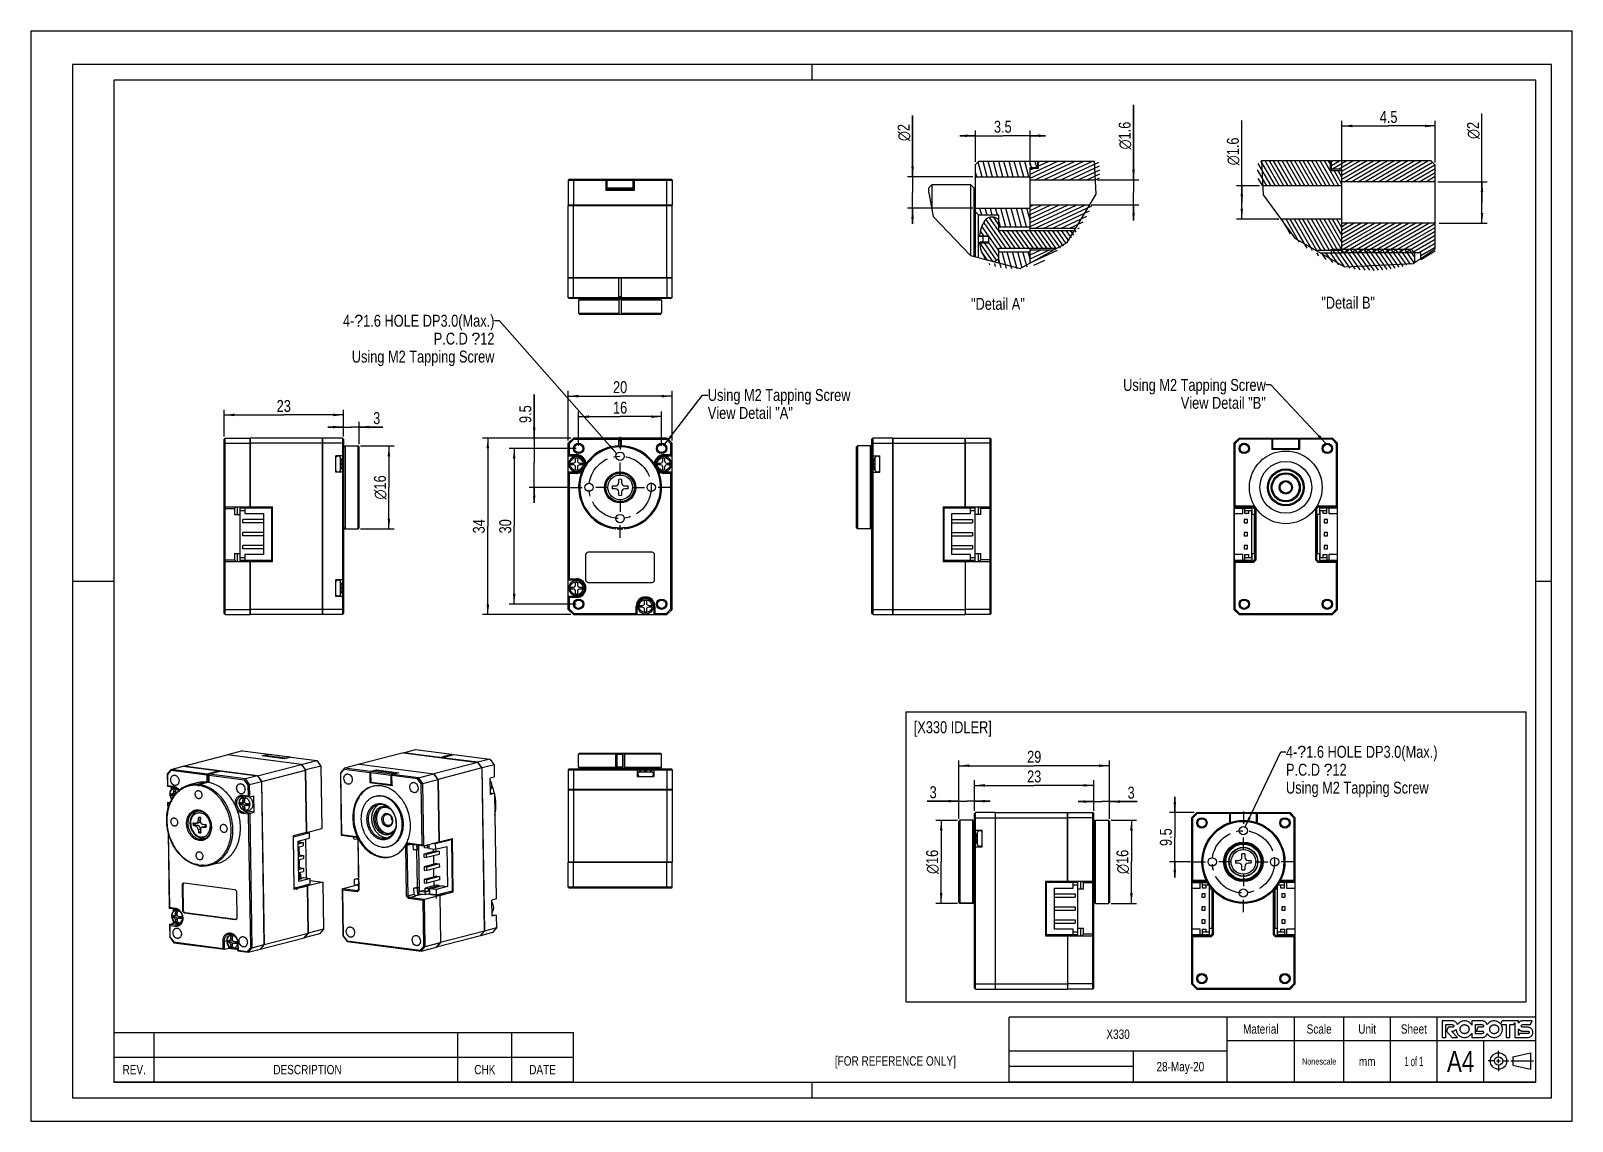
# Model space of a CAD drawing. Header units: millimetres. Extents: x 0 to 297, y 0 to 210.
import ezdxf

# ---------------------------------------------------------------- set-up
doc = ezdxf.new("R2010")
doc.units = ezdxf.units.MM
doc.header["$LTSCALE"] = 16.335
doc.linetypes.add('CENTER', pattern=[0.6, 0.375, -0.075, 0.075, -0.075])
doc.layers.get('0').update_dxf_attribs({"linetype": 'CONTINUOUS'})
for name, color, linetype in [('02___PRT_ALL_AXES', 7, 'CONTINUOUS'), ('3_ALL_AXES', 7, 'CONTINUOUS'), ('7_ALL_FEATURES', 7, 'CONTINUOUS')]:
    doc.layers.add(name, color=color, linetype=linetype)
doc.styles.get("Standard").update_dxf_attribs({"font": 'txt', "width": 0.8})
doc.styles.add('TEXTSTYLE_1', font='gdt', dxfattribs={"width": 0.8})
doc.styles.add('TEXTSTYLE_2', font='txt', dxfattribs={"width": 0.5})
doc.dimstyles.new('DIMSTYLE_1', dxfattribs={"dimtxt": 2.3, "dimasz": 2, "dimexe": 1, "dimexo": 0.5, "dimgap": 0.575, "dimtad": 1, "dimdsep": 46, "dimtxsty": 'Standard', "dimblk": '_FILLED', "dimblk1": '_FILLED', "dimblk2": '_FILLED', "dimcen": 0.09, "dimazin": 2, "dimtp": 0.01, "dimtm": 0.01, "dimtfac": 1, "dimtofl": 0, "dimtmove": 0, "dimatfit": 3, "dimldrblk": '_FILLED', "dimfxl": 0, "dimtolj": 1, "dimarcsym": 0})
doc.dimstyles.new('DIMSTYLE_2', dxfattribs={"dimtxt": 2.3, "dimasz": 2, "dimexe": 1, "dimexo": 0.5, "dimgap": 0.575, "dimtad": 1, "dimlfac": 0.333333, "dimdsep": 46, "dimtxsty": 'Standard', "dimblk": '_FILLED', "dimblk1": '_FILLED', "dimblk2": '_FILLED', "dimcen": 0.09, "dimazin": 2, "dimtp": 0.01, "dimtm": 0.01, "dimtfac": 1, "dimtofl": 0, "dimtmove": 0, "dimatfit": 3, "dimldrblk": '_FILLED', "dimfxl": 0, "dimtolj": 1, "dimarcsym": 0})
doc.dimstyles.new('DIMSTYLE_3', dxfattribs={"dimtxt": 2.3, "dimasz": 2, "dimexe": 1, "dimexo": 0.5, "dimgap": 0.575, "dimtad": 1, "dimlfac": 0.25, "dimdsep": 46, "dimtxsty": 'Standard', "dimblk": '_FILLED', "dimblk1": '_FILLED', "dimblk2": '_FILLED', "dimcen": 0.09, "dimazin": 2, "dimtp": 0.01, "dimtm": 0.01, "dimtfac": 1, "dimtofl": 0, "dimtmove": 0, "dimatfit": 3, "dimldrblk": '_FILLED', "dimfxl": 0, "dimtolj": 1, "dimarcsym": 0})
doc.dimstyles.get("Standard").update_dxf_attribs({"dimtxt": 2.3, "dimasz": 2, "dimexe": 1, "dimexo": 0.5, "dimtad": 1, "dimdsep": 46, "dimtxsty": 'Standard', "dimblk": '_FILLED', "dimblk1": '_FILLED', "dimblk2": '_FILLED', "dimcen": 0.09, "dimazin": 2, "dimtol": 1, "dimtp": 0.01, "dimtm": 0.01, "dimtfac": 1, "dimtofl": 0, "dimtmove": 0, "dimatfit": 3, "dimldrblk": '_FILLED', "dimfxl": 0, "dimtolj": 1, "dimarcsym": 0})
pattern_1 = [(125, (0, 0), (-0.5843662, -0.4091776), [])]

msp = doc.modelspace()

# ---------------------------------------------------------------- texts
at = {"color": 2, "linetype": 'Continuous', "char_height": 2.3, "line_spacing_factor": 0.9}
for s, insert, width, attachment_point in [('"Detail A"', (181.167, 158.568), 18.4, 1), ('"Detail B"', (248.656, 158.789), 18.4, 1), ('4-\\fSymbol_ASME;{\\W1.0;?}\\ftxt;1.6 HOLE DP3.0(Max.)\\PP.C.D \\fSymbol_ASME;{\\W1.0;?}\\ftxt;12\\PUsing M2 Tapping Screw', (89.333, 155.314), 43.19282, 3), ('Using M2 Tapping Screw\\PView Detail "B"', (237.966, 142.95), 40.48, 3), ('Using M2 Tapping Screw\\PView Detail "A"', (130.448, 141.01), 40.48, 1), ('[X330 IDLER]', (170.129, 77.025), 22.08, 1), ('4-\\fSymbol_ASME;{\\W1.0;?}\\ftxt;1.6 HOLE DP3.0(Max.)\\PP.C.D \\fSymbol_ASME;{\\W1.0;?}\\ftxt;12\\PUsing M2 Tapping Screw', (241.855, 72.289), 43.19282, 1)]:
    msp.add_mtext(s, dxfattribs=dict(at, insert=insert, width=width, attachment_point=attachment_point))
at = {"color": 7, "linetype": 'Continuous', "line_spacing_factor": 0.9}
for s, insert, char_height, width, attachment_point in [('Material', (237, 18.65), 1.8, 11.52, 2), ('Scale', (248.25, 18.65), 1.8, 7.2, 2), ('Unit', (257.5, 18.65), 1.8, 5.76, 2), ('Sheet', (266.5, 18.65), 1.8, 7.2, 2), ('X330', (209.5, 17.65), 1.8, 5.76, 2), ('[FOR REFERENCE ONLY]', (154.932, 12.5), 1.8, 28.8, 1), ('Nonescale', (248.25, 12.1), 1.2, 8.64, 2), ('mm', (257.5, 12.4), 1.8, 2.88, 2), ('A4', (275.5, 13.5), 4, 6.4, 2), ('REV.', (19.917, 10.829), 1.8, 5.76, 2), (' DESCRIPTION', (53.042, 10.829), 1.8, 17.28, 2), ('CHK', (87.479, 10.829), 1.8, 4.32, 2), ('DATE', (98.604, 10.829), 1.8, 5.76, 2), ('28-May-20', (221.5, 11.4), 1.8, 12.96, 2)]:
    msp.add_mtext(s, dxfattribs=dict(at, insert=insert, char_height=char_height, width=width, attachment_point=attachment_point))
at = {"color": 7, "linetype": 'Continuous', "insert": (266.5, 12.4), "char_height": 1.8, "width": 5.4, "attachment_point": 2, "line_spacing_factor": 0.9, "style": 'TEXTSTYLE_2'}
msp.add_mtext('1 of 1', dxfattribs=at)

# ---------------------------------------------------------------- blocks, each defined once
blk = doc.blocks.new('_FILLED')
at = {"color": 0, "linetype": 'ByBlock'}
blk.add_solid([(0, 0), (-1, 0.125), (-1, -0.125)], dxfattribs=at)
blk = doc.blocks.new('*D1')
at = {"color": 2, "linetype": 'Continuous'}
for p, q in [((103.55, 131.07), (103.55, 140.64)), ((103.55, 139.64), (113.55, 139.64)), ((123.55, 139.64), (113.55, 139.64)), ((123.55, 131.07), (123.55, 140.64))]:
    blk.add_line(p, q, dxfattribs=at)
at = {"color": 2, "linetype": 'Continuous', "xscale": 2, "yscale": 2, "zscale": 2, "rotation": 180}
blk.add_blockref('_FILLED', (103.55, 139.64), dxfattribs=at)
at = {"color": 2, "linetype": 'Continuous', "xscale": 2, "yscale": 2, "zscale": 2}
blk.add_blockref('_FILLED', (123.55, 139.64), dxfattribs=at)
at = {"color": 2, "linetype": 'Continuous', "insert": (113.55, 142.52), "char_height": 2.3, "width": 3.68, "attachment_point": 2, "line_spacing_factor": 0.9}
blk.add_mtext('20', dxfattribs=at)
blk = doc.blocks.new('*D2')
at = {"color": 2, "linetype": 'Continuous'}
for p, q in [((104.05, 131.57), (87.06, 131.57)), ((88.06, 131.57), (88.06, 114.57)), ((88.06, 97.57), (88.06, 114.57)), ((104.05, 97.57), (87.06, 97.57))]:
    blk.add_line(p, q, dxfattribs=at)
at = {"color": 2, "linetype": 'Continuous', "xscale": 2, "yscale": 2, "zscale": 2}
for p, rotation in [((88.06, 131.57), 90), ((88.06, 97.57), 270)]:
    blk.add_blockref('_FILLED', p, dxfattribs=dict(at, rotation=rotation))
at = {"color": 2, "linetype": 'Continuous', "insert": (85.18, 114.57), "char_height": 2.3, "width": 3.68, "attachment_point": 2, "rotation": 90, "line_spacing_factor": 0.9}
blk.add_mtext('34', dxfattribs=at)
blk = doc.blocks.new('*D3')
at = {"color": 2, "linetype": 'Continuous'}
for p, q in [((105.55, 130.07), (105.55, 136.69)), ((121.55, 130.07), (121.55, 136.69)), ((105.55, 135.69), (113.55, 135.69)), ((121.55, 135.69), (113.55, 135.69))]:
    blk.add_line(p, q, dxfattribs=at)
at = {"color": 2, "linetype": 'Continuous', "xscale": 2, "yscale": 2, "zscale": 2, "rotation": 180}
blk.add_blockref('_FILLED', (105.55, 135.69), dxfattribs=at)
at = {"color": 2, "linetype": 'Continuous', "xscale": 2, "yscale": 2, "zscale": 2}
blk.add_blockref('_FILLED', (121.55, 135.69), dxfattribs=at)
at = {"color": 2, "linetype": 'Continuous', "insert": (113.55, 138.57), "char_height": 2.3, "width": 3.68, "attachment_point": 2, "line_spacing_factor": 0.9}
blk.add_mtext('16', dxfattribs=at)
blk = doc.blocks.new('*D4')
at = {"color": 2, "linetype": 'Continuous'}
for p, q in [((105.05, 129.57), (92.14, 129.57)), ((93.14, 129.57), (93.14, 114.57)), ((93.14, 99.57), (93.14, 114.57)), ((105.05, 99.57), (92.14, 99.57))]:
    blk.add_line(p, q, dxfattribs=at)
at = {"color": 2, "linetype": 'Continuous', "xscale": 2, "yscale": 2, "zscale": 2}
for p, rotation in [((93.14, 129.57), 90), ((93.14, 99.57), 270)]:
    blk.add_blockref('_FILLED', p, dxfattribs=dict(at, rotation=rotation))
at = {"color": 2, "linetype": 'Continuous', "insert": (90.26, 114.57), "char_height": 2.3, "width": 3.68, "attachment_point": 2, "rotation": 90, "line_spacing_factor": 0.9}
blk.add_mtext('30', dxfattribs=at)
blk = doc.blocks.new('*D5')
at = {"color": 2, "linetype": 'Continuous'}
for p, q in [((169.91, 181.85), (169.91, 193.69)), ((169.91, 193.69), (169.91, 178.85)), ((181.54, 181.85), (168.91, 181.85)), ((169.91, 172.85), (169.91, 178.85)), ((181.54, 175.85), (168.91, 175.85)), ((169.91, 175.85), (169.91, 172.85))]:
    blk.add_line(p, q, dxfattribs=at)
at = {"color": 2, "linetype": 'Continuous', "xscale": 2, "yscale": 2, "zscale": 2}
for p, rotation in [((169.91, 181.85), 270), ((169.91, 175.85), 90)]:
    blk.add_blockref('_FILLED', p, dxfattribs=dict(at, rotation=rotation))
at = {"color": 2, "linetype": 'Continuous', "insert": (167.03, 188.78), "char_height": 2.3, "width": 4.9067, "attachment_point": 1, "rotation": 90, "line_spacing_factor": 0.9, "style": 'TEXTSTYLE_1'}
blk.add_mtext('{\\fgdt;n}\\ftxt;2', dxfattribs=at)
blk = doc.blocks.new('*D6')
at = {"color": 2, "linetype": 'Continuous'}
for p, q in [((182.04, 184.75), (182.04, 190.8)), ((192.54, 184.15), (192.54, 190.8)), ((182.04, 189.8), (179.04, 189.8)), ((179.04, 189.8), (187.29, 189.8)), ((195.54, 189.8), (187.29, 189.8)), ((192.54, 189.8), (195.54, 189.8))]:
    blk.add_line(p, q, dxfattribs=at)
at = {"color": 2, "linetype": 'Continuous', "xscale": 2, "yscale": 2, "zscale": 2}
blk.add_blockref('_FILLED', (182.04, 189.8), dxfattribs=at)
at = {"color": 2, "linetype": 'Continuous', "xscale": 2, "yscale": 2, "zscale": 2, "rotation": 180}
blk.add_blockref('_FILLED', (192.54, 189.8), dxfattribs=at)
at = {"color": 2, "linetype": 'Continuous', "insert": (187.29, 192.68), "char_height": 2.3, "width": 5.52, "attachment_point": 2, "line_spacing_factor": 0.9}
blk.add_mtext('3.5', dxfattribs=at)
blk = doc.blocks.new('*D7')
at = {"color": 2, "linetype": 'Continuous'}
for p, q in [((212.49, 181.25), (212.49, 195.76)), ((212.49, 195.76), (212.49, 178.85)), ((213.49, 181.25), (205.51, 181.25)), ((212.49, 173.45), (212.49, 178.85)), ((213.49, 176.45), (204.32, 176.45)), ((212.49, 176.45), (212.49, 173.45))]:
    blk.add_line(p, q, dxfattribs=at)
at = {"color": 2, "linetype": 'Continuous', "xscale": 2, "yscale": 2, "zscale": 2}
for p, rotation in [((212.49, 181.25), 270), ((212.49, 176.45), 90)]:
    blk.add_blockref('_FILLED', p, dxfattribs=dict(at, rotation=rotation))
at = {"color": 2, "linetype": 'Continuous', "insert": (209.62, 187.17), "char_height": 2.3, "width": 8.5867, "attachment_point": 1, "rotation": 90, "line_spacing_factor": 0.9, "style": 'TEXTSTYLE_1'}
blk.add_mtext('{\\fgdt;n}\\ftxt;1.6', dxfattribs=at)
blk = doc.blocks.new('*D8')
at = {"color": 2, "linetype": 'Continuous'}
for p, q in [((279.62, 176.93), (279.62, 194.09)), ((271.13, 180.93), (280.62, 180.93)), ((279.62, 180.93), (279.62, 176.93)), ((279.62, 172.93), (279.62, 176.93)), ((271.38, 172.93), (280.62, 172.93))]:
    blk.add_line(p, q, dxfattribs=at)
at = {"color": 2, "linetype": 'Continuous', "xscale": 2, "yscale": 2, "zscale": 2}
for p, rotation in [((279.62, 180.93), 90), ((279.62, 172.93), 270)]:
    blk.add_blockref('_FILLED', p, dxfattribs=dict(at, rotation=rotation))
at = {"color": 2, "linetype": 'Continuous', "insert": (276.75, 189.18), "char_height": 2.3, "width": 4.9067, "attachment_point": 1, "rotation": 90, "line_spacing_factor": 0.9, "style": 'TEXTSTYLE_1'}
blk.add_mtext('{\\fgdt;n}\\ftxt;2', dxfattribs=at)
blk = doc.blocks.new('*D9')
at = {"color": 2, "linetype": 'Continuous'}
for p, q in [((252.63, 183.83), (252.63, 192.68)), ((252.63, 191.68), (261.63, 191.68)), ((270.63, 191.68), (261.63, 191.68)), ((270.63, 184.63), (270.63, 192.68))]:
    blk.add_line(p, q, dxfattribs=at)
at = {"color": 2, "linetype": 'Continuous', "xscale": 2, "yscale": 2, "zscale": 2, "rotation": 180}
blk.add_blockref('_FILLED', (252.63, 191.68), dxfattribs=at)
at = {"color": 2, "linetype": 'Continuous', "xscale": 2, "yscale": 2, "zscale": 2}
blk.add_blockref('_FILLED', (270.63, 191.68), dxfattribs=at)
at = {"color": 2, "linetype": 'Continuous', "insert": (261.63, 194.56), "char_height": 2.3, "width": 5.52, "attachment_point": 2, "line_spacing_factor": 0.9}
blk.add_mtext('4.5', dxfattribs=at)
blk = doc.blocks.new('*D10')
at = {"color": 2, "linetype": 'Continuous'}
for p, q in [((233.34, 176.93), (233.34, 192.71)), ((236.75, 180.13), (232.34, 180.13)), ((233.34, 180.13), (233.34, 176.93)), ((233.34, 173.73), (233.34, 176.93)), ((240.49, 173.73), (232.34, 173.73))]:
    blk.add_line(p, q, dxfattribs=at)
at = {"color": 2, "linetype": 'Continuous', "xscale": 2, "yscale": 2, "zscale": 2}
for p, rotation in [((233.34, 180.13), 90), ((233.34, 173.73), 270)]:
    blk.add_blockref('_FILLED', p, dxfattribs=dict(at, rotation=rotation))
at = {"color": 2, "linetype": 'Continuous', "insert": (230.47, 184.12), "char_height": 2.3, "width": 8.5867, "attachment_point": 1, "rotation": 90, "line_spacing_factor": 0.9, "style": 'TEXTSTYLE_1'}
blk.add_mtext('{\\fgdt;n}\\ftxt;1.6', dxfattribs=at)
blk = doc.blocks.new('*D11')
at = {"color": 2, "linetype": 'Continuous'}
for p, q in [((37.24, 131.87), (37.24, 137.02)), ((60.24, 131.87), (60.24, 137.02)), ((37.24, 136.02), (48.74, 136.02)), ((60.24, 136.02), (48.74, 136.02))]:
    blk.add_line(p, q, dxfattribs=at)
at = {"color": 2, "linetype": 'Continuous', "xscale": 2, "yscale": 2, "zscale": 2, "rotation": 180}
blk.add_blockref('_FILLED', (37.24, 136.02), dxfattribs=at)
at = {"color": 2, "linetype": 'Continuous', "xscale": 2, "yscale": 2, "zscale": 2}
blk.add_blockref('_FILLED', (60.24, 136.02), dxfattribs=at)
at = {"color": 2, "linetype": 'Continuous', "insert": (48.74, 138.9), "char_height": 2.3, "width": 3.68, "attachment_point": 2, "line_spacing_factor": 0.9}
blk.add_mtext('23', dxfattribs=at)
blk = doc.blocks.new('*D12')
at = {"color": 2, "linetype": 'Continuous'}
for p, q in [((60.24, 133.69), (57.24, 133.69)), ((57.24, 133.69), (61.74, 133.69)), ((60.24, 131.87), (60.24, 134.69)), ((67.81, 133.69), (61.74, 133.69)), ((63.24, 130.37), (63.24, 134.69)), ((63.24, 133.69), (67.81, 133.69))]:
    blk.add_line(p, q, dxfattribs=at)
at = {"color": 2, "linetype": 'Continuous', "xscale": 2, "yscale": 2, "zscale": 2}
blk.add_blockref('_FILLED', (60.24, 133.69), dxfattribs=at)
at = {"color": 2, "linetype": 'Continuous', "xscale": 2, "yscale": 2, "zscale": 2, "rotation": 180}
blk.add_blockref('_FILLED', (63.24, 133.69), dxfattribs=at)
at = {"color": 2, "linetype": 'Continuous', "insert": (65.97, 136.56), "char_height": 2.3, "width": 1.84, "attachment_point": 1, "line_spacing_factor": 0.9}
blk.add_mtext('3', dxfattribs=at)
blk = doc.blocks.new('*D13')
at = {"color": 2, "linetype": 'Continuous'}
for p, q in [((97, 131.57), (97, 139.98)), ((97, 139.98), (97, 126.82)), ((104.05, 131.57), (96, 131.57)), ((97, 119.07), (97, 126.82)), ((103.34, 122.07), (96, 122.07)), ((97, 122.07), (97, 119.07))]:
    blk.add_line(p, q, dxfattribs=at)
at = {"color": 2, "linetype": 'Continuous', "xscale": 2, "yscale": 2, "zscale": 2}
for p, rotation in [((97, 131.57), 270), ((97, 122.07), 90)]:
    blk.add_blockref('_FILLED', p, dxfattribs=dict(at, rotation=rotation))
at = {"color": 2, "linetype": 'Continuous', "insert": (94.13, 134.46), "char_height": 2.3, "width": 5.52, "attachment_point": 1, "rotation": 90, "line_spacing_factor": 0.9}
blk.add_mtext('9.5', dxfattribs=at)
blk = doc.blocks.new('*D14')
at = {"color": 2, "linetype": 'Continuous'}
for p, q in [((63.54, 130.07), (70, 130.07)), ((69, 130.07), (69, 122.07)), ((69, 114.07), (69, 122.07)), ((63.54, 114.07), (70, 114.07))]:
    blk.add_line(p, q, dxfattribs=at)
at = {"color": 2, "linetype": 'Continuous', "xscale": 2, "yscale": 2, "zscale": 2}
for p, rotation in [((69, 130.07), 90), ((69, 114.07), 270)]:
    blk.add_blockref('_FILLED', p, dxfattribs=dict(at, rotation=rotation))
at = {"color": 2, "linetype": 'Continuous', "insert": (66.12, 122.07), "char_height": 2.3, "width": 6.7467, "attachment_point": 2, "rotation": 90, "line_spacing_factor": 0.9, "style": 'TEXTSTYLE_1'}
blk.add_mtext('{\\fgdt;n}\\ftxt;16', dxfattribs=at)
blk = doc.blocks.new('*D15')
at = {"color": 2, "linetype": 'Continuous'}
for p, q in [((178.84, 58.24), (178.84, 69.46)), ((178.84, 68.46), (193.34, 68.46)), ((207.84, 68.46), (193.34, 68.46)), ((207.84, 58.25), (207.84, 69.46))]:
    blk.add_line(p, q, dxfattribs=at)
at = {"color": 2, "linetype": 'Continuous', "xscale": 2, "yscale": 2, "zscale": 2, "rotation": 180}
blk.add_blockref('_FILLED', (178.84, 68.46), dxfattribs=at)
at = {"color": 2, "linetype": 'Continuous', "xscale": 2, "yscale": 2, "zscale": 2}
blk.add_blockref('_FILLED', (207.84, 68.46), dxfattribs=at)
at = {"color": 2, "linetype": 'Continuous', "insert": (193.34, 71.33), "char_height": 2.3, "width": 3.68, "attachment_point": 2, "line_spacing_factor": 0.9}
blk.add_mtext('29', dxfattribs=at)
blk = doc.blocks.new('*D16')
at = {"color": 2, "linetype": 'Continuous'}
for p, q in [((178.84, 58.24), (178.84, 62.63)), ((181.84, 59.75), (181.84, 62.63)), ((178.84, 61.63), (172.72, 61.63)), ((172.72, 61.63), (180.34, 61.63)), ((184.84, 61.63), (180.34, 61.63)), ((181.84, 61.63), (184.84, 61.63))]:
    blk.add_line(p, q, dxfattribs=at)
at = {"color": 2, "linetype": 'Continuous', "xscale": 2, "yscale": 2, "zscale": 2}
blk.add_blockref('_FILLED', (178.84, 61.63), dxfattribs=at)
at = {"color": 2, "linetype": 'Continuous', "xscale": 2, "yscale": 2, "zscale": 2, "rotation": 180}
blk.add_blockref('_FILLED', (181.84, 61.63), dxfattribs=at)
at = {"color": 2, "linetype": 'Continuous', "insert": (174.56, 64.5), "char_height": 2.3, "width": 1.84, "attachment_point": 3, "line_spacing_factor": 0.9}
blk.add_mtext('3', dxfattribs=at)
blk = doc.blocks.new('*D17')
at = {"color": 2, "linetype": 'Continuous'}
for p, q in [((204.84, 59.75), (204.84, 62.55)), ((207.84, 58.25), (207.84, 62.55)), ((204.84, 61.55), (201.84, 61.55)), ((201.84, 61.55), (206.34, 61.55)), ((213.17, 61.55), (206.34, 61.55)), ((207.84, 61.55), (213.17, 61.55))]:
    blk.add_line(p, q, dxfattribs=at)
at = {"color": 2, "linetype": 'Continuous', "xscale": 2, "yscale": 2, "zscale": 2}
blk.add_blockref('_FILLED', (204.84, 61.55), dxfattribs=at)
at = {"color": 2, "linetype": 'Continuous', "xscale": 2, "yscale": 2, "zscale": 2, "rotation": 180}
blk.add_blockref('_FILLED', (207.84, 61.55), dxfattribs=at)
at = {"color": 2, "linetype": 'Continuous', "insert": (211.33, 64.42), "char_height": 2.3, "width": 1.84, "attachment_point": 1, "line_spacing_factor": 0.9}
blk.add_mtext('3', dxfattribs=at)
blk = doc.blocks.new('*D18')
at = {"color": 2, "linetype": 'Continuous'}
for p, q in [((181.84, 59.75), (181.84, 65.67)), ((204.84, 59.75), (204.84, 65.67)), ((181.84, 64.67), (193.34, 64.67)), ((204.84, 64.67), (193.34, 64.67))]:
    blk.add_line(p, q, dxfattribs=at)
at = {"color": 2, "linetype": 'Continuous', "xscale": 2, "yscale": 2, "zscale": 2, "rotation": 180}
blk.add_blockref('_FILLED', (181.84, 64.67), dxfattribs=at)
at = {"color": 2, "linetype": 'Continuous', "xscale": 2, "yscale": 2, "zscale": 2}
blk.add_blockref('_FILLED', (204.84, 64.67), dxfattribs=at)
at = {"color": 2, "linetype": 'Continuous', "insert": (193.34, 67.54), "char_height": 2.3, "width": 3.68, "attachment_point": 2, "line_spacing_factor": 0.9}
blk.add_mtext('23', dxfattribs=at)
blk = doc.blocks.new('*D19')
at = {"color": 2, "linetype": 'Continuous'}
for p, q in [((208.14, 57.95), (213.07, 57.95)), ((212.07, 57.95), (212.07, 49.95)), ((212.07, 41.95), (212.07, 49.95)), ((208.14, 41.95), (213.07, 41.95))]:
    blk.add_line(p, q, dxfattribs=at)
at = {"color": 2, "linetype": 'Continuous', "xscale": 2, "yscale": 2, "zscale": 2}
for p, rotation in [((212.07, 57.95), 90), ((212.07, 41.95), 270)]:
    blk.add_blockref('_FILLED', p, dxfattribs=dict(at, rotation=rotation))
at = {"color": 2, "linetype": 'Continuous', "insert": (209.19, 49.95), "char_height": 2.3, "width": 6.7467, "attachment_point": 2, "rotation": 90, "line_spacing_factor": 0.9, "style": 'TEXTSTYLE_1'}
blk.add_mtext('{\\fgdt;n}\\ftxt;16', dxfattribs=at)
blk = doc.blocks.new('*D20')
at = {"color": 2, "linetype": 'Continuous'}
for p, q in [((178.54, 57.94), (174.41, 57.94)), ((175.41, 57.94), (175.41, 49.94)), ((175.41, 41.95), (175.41, 49.94)), ((178.54, 41.95), (174.41, 41.95))]:
    blk.add_line(p, q, dxfattribs=at)
at = {"color": 2, "linetype": 'Continuous', "xscale": 2, "yscale": 2, "zscale": 2}
for p, rotation in [((175.41, 57.94), 90), ((175.41, 41.95), 270)]:
    blk.add_blockref('_FILLED', p, dxfattribs=dict(at, rotation=rotation))
at = {"color": 2, "linetype": 'Continuous', "insert": (172.53, 49.94), "char_height": 2.3, "width": 6.7467, "attachment_point": 2, "rotation": 90, "line_spacing_factor": 0.9, "style": 'TEXTSTYLE_1'}
blk.add_mtext('{\\fgdt;n}\\ftxt;16', dxfattribs=at)
blk = doc.blocks.new('*D21')
at = {"color": 2, "linetype": 'Continuous'}
for p, q in [((220.43, 59.45), (220.43, 62.45)), ((220.43, 62.45), (220.43, 54.7)), ((224.14, 59.45), (219.43, 59.45)), ((220.43, 46.95), (220.43, 54.7)), ((223.43, 49.95), (219.43, 49.95)), ((220.43, 49.95), (220.43, 46.95))]:
    blk.add_line(p, q, dxfattribs=at)
at = {"color": 2, "linetype": 'Continuous', "xscale": 2, "yscale": 2, "zscale": 2}
for p, rotation in [((220.43, 59.45), 270), ((220.43, 49.95), 90)]:
    blk.add_blockref('_FILLED', p, dxfattribs=dict(at, rotation=rotation))
at = {"color": 2, "linetype": 'Continuous', "insert": (217.55, 54.7), "char_height": 2.3, "width": 5.52, "attachment_point": 2, "rotation": 90, "line_spacing_factor": 0.9}
blk.add_mtext('9.5', dxfattribs=at)

# ---------------------------------------------------------------- dimensions: what is measured, and where the dimension line sits
at = {"color": 2, "linetype": 'Continuous'}
for base, p1, p2, dimstyle, picture, middle in [((169.908, 175.85), (182.038, 181.85), (182.038, 175.85), 'DIMSTYLE_2', '*D5', (169.908, 191.232)), ((212.49, 176.45), (205.013, 181.25), (203.818, 176.45), 'DIMSTYLE_2', '*D7', (212.49, 191.467)), ((279.622, 172.932), (270.63, 180.932), (270.878, 172.932), 'DIMSTYLE_3', '*D8', (279.622, 191.637)), ((233.344, 173.732), (237.254, 180.132), (240.992, 173.732), 'DIMSTYLE_3', '*D10', (233.344, 188.414)), ((68.999, 114.07), (63.044, 130.067), (63.044, 114.07), 'DIMSTYLE_1', '*D14', (68.999, 122.068)), ((175.406, 41.946), (179.035, 57.944), (179.035, 41.946), 'DIMSTYLE_1', '*D20', (175.406, 49.945)), ((212.068, 41.946), (207.635, 57.946), (207.635, 41.946), 'DIMSTYLE_1', '*D19', (212.068, 49.946))]:
    dim = msp.add_linear_dim(base=base, p1=p1, p2=p2, angle=270, text='%%c<>', dimstyle=dimstyle, dxfattribs=at)
    dim.commit()
    dim.dimension.update_dxf_attribs({"geometry": picture, "text_midpoint": middle, "dimtype": 160})
for base, p1, p2, angle, dimstyle, picture, middle in [((252.63, 191.682), (270.63, 184.132), (252.63, 183.332), 180, 'DIMSTYLE_3', '*D9', (261.687, 191.682)), ((97.001, 122.07), (104.552, 131.57), (103.84, 122.07), 270, 'DIMSTYLE_1', '*D13', (97.001, 137.276)), ((37.244, 136.025), (60.244, 131.37), (37.244, 131.37), 180, 'DIMSTYLE_1', '*D11', (48.801, 136.025)), ((60.244, 133.687), (63.244, 129.87), (60.244, 131.37), 180, 'DIMSTYLE_1', '*D12', (66.945, 133.687)), ((88.059, 97.57), (104.552, 131.57), (104.552, 97.57), 270, 'DIMSTYLE_1', '*D2', (88.059, 114.627)), ((93.137, 99.57), (105.552, 129.57), (105.552, 99.57), 270, 'DIMSTYLE_1', '*D4', (93.137, 114.57)), ((178.835, 61.625), (181.835, 59.246), (178.835, 57.743), 180, 'DIMSTYLE_1', '*D16', (173.696, 61.625)), ((220.429, 59.446), (223.932, 49.946), (224.645, 59.446), 90, 'DIMSTYLE_1', '*D21', (220.429, 54.754))]:
    dim = msp.add_linear_dim(base=base, p1=p1, p2=p2, angle=angle, dimstyle=dimstyle, dxfattribs=at)
    dim.commit()
    dim.dimension.update_dxf_attribs({"geometry": picture, "text_midpoint": middle, "dimtype": 160})
for base, p1, p2, dimstyle, picture, middle in [((192.538, 189.803), (182.038, 184.25), (192.538, 183.65), 'DIMSTYLE_2', '*D6', (187.345, 189.803)), ((123.552, 139.642), (103.552, 130.57), (123.552, 130.57), 'DIMSTYLE_1', '*D1', (113.552, 139.642)), ((121.552, 135.693), (105.552, 129.57), (121.552, 129.57), 'DIMSTYLE_1', '*D3', (113.782, 135.693)), ((207.835, 68.459), (178.835, 57.743), (207.835, 57.746), 'DIMSTYLE_1', '*D15', (193.335, 68.459)), ((204.835, 64.665), (181.835, 59.246), (204.835, 59.246), 'DIMSTYLE_1', '*D18', (193.393, 64.665)), ((207.835, 61.546), (204.835, 59.246), (207.835, 57.746), 'DIMSTYLE_1', '*D17', (212.312, 61.546))]:
    dim = msp.add_linear_dim(base=base, p1=p1, p2=p2, dimstyle=dimstyle, dxfattribs=at)
    dim.commit()
    dim.dimension.update_dxf_attribs({"geometry": picture, "text_midpoint": middle, "dimtype": 160})

# ---------------------------------------------------------------- hatches: boundary and pattern name
at = {"linetype": 'Continuous'}
h = msp.add_hatch(dxfattribs=at)
h.set_pattern_fill('DEFAULT__4', color=2, scale=0.970137, angle=285, style=0, pattern_type=0)
h.set_pattern_definition([(285, (0, 0), (0.937081, 0.25109), [])])
edge = h.paths.add_edge_path()
edge.add_line((182.038, 175.85), (192.538, 175.85))
edge.add_line((192.538, 175.85), (192.538, 172.269))
edge.add_line((192.538, 172.269), (186.538, 172.269))
edge.add_line((186.538, 172.269), (186.538, 174.498))
edge.add_line((186.538, 174.498), (182.638, 174.498))
edge.add_arc((0.368, -2.037), 253.746, 44.08428, 44.27867)
edge.add_line((182.038, 175.115), (182.038, 175.85))
h.paths.add_polyline_path([(192.538, 181.85), (182.038, 181.85), (182.038, 184.25), (182.638, 184.85), (194.038, 184.85), (194.038, 183.65), (192.538, 183.65)])
edge = h.paths.add_edge_path()
edge.add_line((186.538, 167.432), (192.538, 167.432))
edge.add_line((192.538, 167.432), (192.538, 164.617))
edge.add_spline(control_points=[(192.538, 164.617), (192.211, 164.517), (191.569, 164.35), (190.95, 164.25), (190.646, 164.217)], knot_values=[0, 0, 0, 0, 0.5, 1, 1, 1, 1], degree=3, periodic=0)
edge.add_spline(control_points=[(190.646, 164.217), (190.014, 164.132), (188.685, 164.09), (186.505, 164.372), (184.909, 164.878), (184.076, 165.203)], knot_values=[0, 0, 0, 0, 0.3333333, 0.6666667, 1, 1, 1, 1], degree=3, periodic=0)
edge.add_line((184.076, 165.203), (186.538, 165.203))
edge.add_line((186.538, 165.203), (186.538, 167.432))
h = msp.add_hatch(dxfattribs=at)
h.set_pattern_fill('DEFAULT__3', color=2, scale=0.705555, angle=205, style=0, pattern_type=0)
h.set_pattern_definition([(205, (0, 0), (0.2981804, -0.63945), [])])
edge = h.paths.add_edge_path()
edge.add_line((192.538, 167.772), (198.132, 167.772))
edge.add_spline(control_points=[(198.132, 167.772), (197.469, 167.222), (196.17, 166.255), (194.287, 165.234), (193.11, 164.782), (192.538, 164.617)], knot_values=[0, 0, 0, 0, 0.3333333, 0.6666667, 1, 1, 1, 1], degree=3, periodic=0)
edge.add_line((192.538, 164.617), (192.538, 167.772))
edge = h.paths.add_edge_path()
edge.add_line((201.956, 171.929), (192.538, 171.929))
edge.add_line((192.538, 171.929), (192.538, 176.45))
edge.add_line((192.538, 176.45), (204.532, 176.45))
edge.add_spline(control_points=[(204.532, 176.45), (204.204, 175.692), (203.448, 174.181), (202.487, 172.678), (201.956, 171.929)], knot_values=[0, 0, 0, 0, 0.5, 1, 1, 1, 1], degree=3, periodic=0)
edge = h.paths.add_edge_path()
edge.add_line((205.881, 181.25), (192.538, 181.25))
edge.add_line((192.538, 181.25), (192.538, 183.5))
edge.add_line((192.538, 183.5), (194.188, 183.5))
edge.add_line((194.188, 183.5), (194.188, 184.85))
edge.add_line((194.188, 184.85), (205.741, 184.85))
edge.add_spline(control_points=[(205.741, 184.85), (205.865, 184.37), (206.012, 183.291), (205.958, 181.97), (205.881, 181.25)], knot_values=[0, 0, 0, 0, 0.5, 1, 1, 1, 1], degree=3, periodic=0)
h = msp.add_hatch(dxfattribs=at)
h.set_pattern_fill('DEFAULT__8', color=2, scale=0.705555, angle=120, style=0, pattern_type=0)
h.set_pattern_definition([(120, (0, 0), (-0.6110285, -0.3527775), [])])
edge = h.paths.add_edge_path()
edge.add_line((252.63, 167.703), (246.539, 167.703))
edge.add_spline(control_points=[(246.539, 167.703), (245.304, 168.557), (243.016, 170.415), (241.087, 172.576), (240.213, 173.732)], knot_values=[0, 0, 0, 0, 0.5, 1, 1, 1, 1], degree=3, periodic=0)
edge.add_line((240.213, 173.732), (252.63, 173.732))
edge.add_line((252.63, 173.732), (252.63, 167.703))
edge = h.paths.add_edge_path()
edge.add_line((252.63, 180.132), (236.846, 180.132))
edge.add_spline(control_points=[(236.846, 180.132), (236.662, 180.812), (236.399, 182.074), (236.369, 183.639), (236.5, 184.53), (236.611, 184.932)], knot_values=[0, 0, 0, 0, 0.3333333, 0.6666667, 1, 1, 1, 1], degree=3, periodic=0)
edge.add_line((236.611, 184.932), (250.43, 184.932))
edge.add_line((250.43, 184.932), (250.43, 183.132))
edge.add_line((250.43, 183.132), (252.63, 183.132))
edge.add_line((252.63, 183.132), (252.63, 180.132))
h = msp.add_hatch(dxfattribs=at)
h.set_pattern_fill('DEFAULT__10', color=2, scale=0.655458, angle=30, style=0, pattern_type=0)
h.set_pattern_definition([(30, (0, 0), (-0.327729, 0.5676432), [])])
edge = h.paths.add_edge_path()
edge.add_line((267.83, 167.23), (252.63, 167.23))
edge.add_line((252.63, 167.23), (252.63, 172.932))
edge.add_line((252.63, 172.932), (270.63, 172.932))
edge.add_line((270.63, 172.932), (270.63, 167.113))
edge.add_arc((258.075, 189.639), 25.789, 292.22644, 299.13316)
edge.add_line((267.83, 165.766), (267.83, 167.23))
h.paths.add_polyline_path([(269.83, 184.932), (270.63, 184.132), (270.63, 180.932), (252.63, 180.932), (252.63, 183.332), (250.63, 183.332), (250.63, 184.932)])
h = msp.add_hatch(dxfattribs=at)
h.set_pattern_fill('DEFAULT__2', color=2, scale=0.713379, angle=125, style=0, pattern_type=0)
h.set_pattern_definition(pattern_1)
edge = h.paths.add_edge_path()
edge.add_line((186.538, 171.574), (201.695, 171.574))
edge.add_spline(control_points=[(201.695, 171.574), (201.199, 170.912), (200.178, 169.677), (199.1, 168.615), (198.547, 168.127)], knot_values=[0, 0, 0, 0, 0.5, 1, 1, 1, 1], degree=3, periodic=0)
edge.add_line((198.547, 168.127), (186.538, 168.127))
edge.add_line((186.538, 168.127), (186.538, 166.244))
edge.add_spline(control_points=[(186.538, 166.244), (186.487, 166.169), (186.376, 166.028), (186.177, 165.846), (185.953, 165.699), (185.708, 165.592), (185.45, 165.527), (185.186, 165.506), (184.921, 165.529), (184.664, 165.595), (184.421, 165.703), (184.199, 165.849), (184.002, 166.03), (183.892, 166.169), (183.842, 166.244)], knot_values=[0, 0, 0, 0, 0.0833333, 0.1666667, 0.25, 0.3333333, 0.4166667, 0.5, 0.5833333, 0.6666667, 0.75, 0.8333333, 0.9166667, 1, 1, 1, 1], degree=3, periodic=0)
edge.add_arc((189.238, 169.85), 6.49, 186.01246, 213.75715)
edge.add_line((182.783, 169.17), (184.588, 169.17))
edge.add_line((184.588, 169.17), (184.588, 170.53))
edge.add_line((184.588, 170.53), (182.783, 170.53))
edge.add_arc((189.238, 169.85), 6.49, 146.24285, 173.98754)
edge.add_spline(control_points=[(183.842, 173.457), (183.892, 173.532), (184.003, 173.672), (184.202, 173.855), (184.427, 174.001), (184.671, 174.108), (184.929, 174.173), (185.194, 174.195), (185.459, 174.172), (185.716, 174.106), (185.959, 173.998), (186.181, 173.852), (186.378, 173.671), (186.488, 173.531), (186.538, 173.457)], knot_values=[0, 0, 0, 0, 0.0833333, 0.1666667, 0.25, 0.3333333, 0.4166667, 0.5, 0.5833333, 0.6666667, 0.75, 0.8333333, 0.9166667, 1, 1, 1, 1], degree=3, periodic=0)
edge.add_line((186.538, 173.457), (186.538, 171.574))
h = msp.add_hatch(dxfattribs=at)
h.set_pattern_fill('DEFAULT__7', color=2, scale=0.713379, angle=125, style=0, pattern_type=0)
h.set_pattern_definition(pattern_1)
edge = h.paths.add_edge_path()
edge.add_line((247.26, 167.23), (250.63, 167.23))
edge.add_line((250.63, 167.23), (250.63, 167.932))
edge.add_line((250.63, 167.932), (266.03, 167.932))
edge.add_spline(control_points=[(266.03, 167.932), (266.102, 167.85), (266.242, 167.69), (266.442, 167.456), (266.569, 167.304), (266.63, 167.23)], knot_values=[0, 0, 0, 0, 0.3333333, 0.6666667, 1, 1, 1, 1], degree=3, periodic=0)
edge.add_line((266.63, 167.23), (266.63, 165.309))
edge.add_spline(control_points=[(266.63, 165.309), (265.652, 164.967), (263.717, 164.405), (260.835, 163.934), (258.088, 163.818), (255.507, 164.03), (253.907, 164.362), (253.136, 164.577)], knot_values=[0, 0, 0, 0, 0.2, 0.4, 0.6, 0.8, 1, 1, 1, 1], degree=3, periodic=0)
edge.add_spline(control_points=[(253.136, 164.577), (252.199, 164.826), (250.283, 165.517), (248.282, 166.594), (247.26, 167.23)], knot_values=[0, 0, 0, 0, 0.5, 1, 1, 1, 1], degree=3, periodic=0)

# ---------------------------------------------------------------- linework, layer by layer
at = {"color": 7, "linetype": 'Continuous'}
for p, q in [((0, 210), (0, 0)), ((0, 210), (297, 210)), ((297, 0), (297, 210)), ((8, 203.5), (8, 4.5)), ((293, 203.5), (8, 203.5)), ((150.5, 203.5), (150.5, 200.5)), ((293, 4.5), (293, 203.5)), ((182.038, 184.25), (182.638, 184.85)), ((182.038, 166.501), (182.038, 184.25)), ((194.038, 184.85), (182.638, 184.85)), ((194.038, 183.65), (194.038, 184.85)), ((194.188, 183.5), (194.188, 184.85)), ((204.926, 184.85), (194.188, 184.85)), ((205.291, 178.522), (204.926, 184.85)), ((237.13, 184.932), (237.445, 178.443)), ((250.43, 184.932), (237.13, 184.932)), ((250.43, 183.132), (250.43, 184.932)), ((250.63, 183.332), (250.63, 184.932)), ((269.83, 184.932), (250.63, 184.932)), ((270.63, 184.132), (269.83, 184.932)), ((182.038, 181.85), (192.538, 181.85)), ((192.538, 171.574), (192.538, 183.65)), ((192.538, 183.65), (194.038, 183.65)), ((194.188, 183.5), (192.538, 183.5)), ((205.134, 181.25), (192.538, 181.25)), ((250.43, 183.132), (252.63, 183.132)), ((252.63, 183.332), (250.63, 183.332)), ((252.63, 167.23), (252.63, 183.332)), ((270.63, 168.021), (270.63, 184.132)), ((173.038, 178.785), (173.865, 174.247)), ((199.714, 169.244), (205.291, 178.522)), ((252.63, 180.132), (237.363, 180.132)), ((237.445, 178.443), (243.531, 170.092)), ((270.63, 180.932), (252.63, 180.932)), ((103.652, 176.374), (103.652, 176.424)), ((123.452, 176.424), (123.452, 176.374)), ((182.038, 175.85), (192.538, 175.85)), ((204.046, 176.45), (192.538, 176.45)), ((173.865, 174.247), (181.064, 166.759)), ((182.638, 166.342), (182.638, 174.498)), ((186.538, 174.498), (182.638, 174.498)), ((186.538, 171.574), (186.538, 174.498)), ((186.538, 172.269), (192.538, 172.269)), ((252.63, 173.732), (240.878, 173.732)), ((270.63, 172.932), (252.63, 172.932)), ((182.783, 170.53), (184.588, 170.53)), ((184.588, 169.17), (184.588, 170.53)), ((186.538, 171.574), (201.114, 171.574)), ((201.328, 171.929), (192.538, 171.929)), ((243.531, 170.092), (253.136, 164.577)), ((181.064, 166.759), (190.646, 164.217)), ((182.783, 169.17), (184.588, 169.17)), ((186.538, 168.127), (197.699, 168.127)), ((186.538, 165.307), (186.538, 168.127)), ((186.538, 167.432), (192.538, 167.432)), ((190.646, 164.217), (199.714, 169.244)), ((192.538, 165.266), (192.538, 168.127)), ((197.059, 167.772), (192.538, 167.772)), ((252.63, 167.703), (247.691, 167.703)), ((248.516, 167.23), (250.63, 167.23)), ((250.63, 167.932), (266.03, 167.932)), ((250.63, 167.23), (250.63, 167.932)), ((267.83, 167.23), (252.63, 167.23)), ((266.334, 165.205), (270.63, 168.021)), ((266.63, 167.23), (266.63, 165.399)), ((267.83, 166.185), (267.83, 167.23)), ((253.136, 164.577), (266.334, 165.205)), ((40.344, 108.07), (40.344, 118.07)), ((46.344, 118.07), (40.344, 118.07)), ((40.344, 117.62), (41.244, 117.62)), ((40.844, 115.25), (40.844, 115.89)), ((44.844, 115.89), (40.844, 115.89)), ((41.244, 118.07), (41.244, 117.02)), ((41.244, 117.02), (44.844, 117.02)), ((44.844, 117.02), (44.844, 109.12)), ((46.344, 118.07), (46.344, 108.07)), ((46.344, 115.89), (46.544, 115.89)), ((175.978, 115.89), (175.778, 115.89)), ((175.978, 108.07), (175.978, 118.07)), ((181.978, 118.07), (175.978, 118.07)), ((177.478, 117.02), (181.078, 117.02)), ((177.478, 109.12), (177.478, 117.02)), ((177.478, 115.89), (181.478, 115.89)), ((181.078, 117.02), (181.078, 118.07)), ((181.078, 117.62), (181.978, 117.62)), ((181.478, 115.89), (181.478, 115.25)), ((181.978, 108.07), (181.978, 118.07)), ((231.913, 108.07), (231.913, 118.07)), ((231.913, 118.07), (235.313, 118.07)), ((231.913, 117.02), (233.51, 117.02)), ((233.51, 117.02), (233.51, 118.07)), ((233.793, 115.89), (233.793, 115.25)), ((234.433, 115.89), (233.793, 115.89)), ((233.913, 117.02), (233.913, 118.07)), ((233.913, 117.62), (235.21, 117.62)), ((234.61, 117.02), (233.913, 117.02)), ((234.433, 115.25), (234.433, 115.89)), ((234.61, 117.62), (234.61, 117.02)), ((235.21, 117.62), (235.21, 108.52)), ((235.713, 116.82), (235.713, 109.32)), ((247.913, 109.32), (247.913, 116.82)), ((251.713, 118.07), (248.313, 118.07)), ((248.415, 117.62), (249.713, 117.62)), ((248.415, 108.52), (248.415, 117.62)), ((249.015, 117.02), (249.015, 117.62)), ((249.713, 117.02), (249.015, 117.02)), ((249.833, 115.89), (249.193, 115.89)), ((249.193, 115.89), (249.193, 115.25)), ((249.713, 117.02), (249.713, 118.07)), ((249.833, 115.25), (249.833, 115.89)), ((250.115, 118.07), (250.115, 117.02)), ((250.115, 117.02), (251.713, 117.02)), ((251.713, 118.07), (251.713, 108.07)), ((44.844, 115.25), (40.844, 115.25)), ((40.844, 112.75), (40.844, 113.39)), ((44.844, 113.39), (40.844, 113.39)), ((46.344, 115.25), (46.544, 115.25)), ((46.344, 113.39), (46.544, 113.39)), ((175.978, 115.25), (175.778, 115.25)), ((175.978, 113.39), (175.778, 113.39)), ((177.478, 115.25), (181.478, 115.25)), ((177.478, 113.39), (181.478, 113.39)), ((181.478, 113.39), (181.478, 112.75)), ((233.793, 115.25), (234.433, 115.25)), ((233.793, 113.39), (233.793, 112.75)), ((234.433, 113.39), (233.793, 113.39)), ((234.433, 112.75), (234.433, 113.39)), ((249.193, 115.25), (249.833, 115.25)), ((249.833, 113.39), (249.193, 113.39)), ((249.193, 113.39), (249.193, 112.75)), ((249.833, 112.75), (249.833, 113.39)), ((44.844, 112.75), (40.844, 112.75)), ((40.844, 110.25), (40.844, 110.89)), ((44.844, 110.89), (40.844, 110.89)), ((44.844, 110.25), (40.844, 110.25)), ((46.344, 112.75), (46.544, 112.75)), ((46.344, 110.89), (46.544, 110.89)), ((46.344, 110.25), (46.544, 110.25)), ((175.978, 112.75), (175.778, 112.75)), ((175.978, 110.89), (175.778, 110.89)), ((175.978, 110.25), (175.778, 110.25)), ((177.478, 112.75), (181.478, 112.75)), ((177.478, 110.89), (181.478, 110.89)), ((177.478, 110.25), (181.478, 110.25)), ((181.478, 110.89), (181.478, 110.25)), ((233.793, 112.75), (234.433, 112.75)), ((233.793, 110.89), (233.793, 110.25)), ((234.433, 110.89), (233.793, 110.89)), ((233.793, 110.25), (234.433, 110.25)), ((234.433, 110.25), (234.433, 110.89)), ((249.193, 112.75), (249.833, 112.75)), ((249.833, 110.89), (249.193, 110.89)), ((249.193, 110.89), (249.193, 110.25)), ((249.193, 110.25), (249.833, 110.25)), ((249.833, 110.25), (249.833, 110.89)), ((41.244, 108.52), (40.344, 108.52)), ((40.344, 108.07), (46.344, 108.07)), ((41.244, 109.12), (41.244, 108.07)), ((44.844, 109.12), (41.244, 109.12)), ((175.978, 108.07), (181.978, 108.07)), ((181.078, 109.12), (177.478, 109.12)), ((181.078, 108.07), (181.078, 109.12)), ((181.978, 108.52), (181.078, 108.52)), ((233.51, 109.12), (231.913, 109.12)), ((231.913, 108.07), (235.313, 108.07)), ((233.51, 108.07), (233.51, 109.12)), ((233.913, 108.07), (233.913, 109.12)), ((233.913, 109.12), (234.61, 109.12)), ((235.21, 108.52), (233.913, 108.52)), ((234.61, 109.12), (234.61, 108.52)), ((248.313, 108.07), (251.713, 108.07)), ((249.713, 108.52), (248.415, 108.52)), ((249.015, 109.12), (249.713, 109.12)), ((249.015, 108.52), (249.015, 109.12)), ((249.713, 109.12), (249.713, 108.07)), ((251.713, 109.12), (250.115, 109.12)), ((250.115, 109.12), (250.115, 108.07)), ((8, 104), (16, 104)), ((290, 104), (293, 104)), ((168.622, 78.826), (288.15, 78.836)), ((168.622, 78.826), (168.626, 22.988)), ((288.154, 22.998), (288.15, 78.836)), ((50.597, 54.727), (50.554, 54.733)), ((53.694, 55.534), (50.597, 54.727)), ((50.748, 44.906), (50.597, 54.727)), ((51.523, 53.933), (53.71, 54.502)), ((51.643, 46.174), (51.523, 53.933)), ((51.968, 53.713), (51.529, 53.599)), ((51.532, 53.402), (52.477, 53.648)), ((51.653, 53.967), (51.658, 53.633)), ((51.968, 53.713), (52.477, 53.648)), ((52.477, 53.648), (52.486, 53.019)), ((53.694, 55.534), (53.132, 55.606)), ((53.71, 54.502), (53.694, 55.534)), ((62.231, 54.384), (62.225, 54.762)), ((62.231, 54.384), (63.007, 54.285)), ((77.943, 53.393), (77.388, 53.464)), ((81.04, 54.199), (77.943, 53.393)), ((80.486, 54.27), (81.04, 54.199)), ((81.04, 54.199), (81.191, 44.378)), ((51.541, 52.773), (52.486, 53.019)), ((52.006, 51.258), (51.566, 51.144)), ((51.569, 50.947), (52.514, 51.193)), ((51.579, 50.318), (52.524, 50.564)), ((51.671, 52.807), (51.696, 51.177)), ((52.006, 51.258), (52.514, 51.193)), ((52.514, 51.193), (52.524, 50.564)), ((74.51, 45.045), (74.399, 52.288)), ((74.921, 44.208), (74.784, 53.145)), ((75.71, 53.026), (75.814, 53.013)), ((78.16, 52.078), (75.731, 51.446)), ((76.239, 51.38), (75.731, 51.446)), ((75.731, 51.446), (75.741, 50.817)), ((75.741, 50.817), (76.249, 50.752)), ((75.814, 53.013), (76.422, 53.171)), ((75.814, 53.054), (75.814, 53.013)), ((75.877, 52.653), (75.871, 53.027)), ((76.431, 52.582), (75.877, 52.653)), ((78.669, 52.013), (76.239, 51.38)), ((76.249, 50.752), (76.239, 51.38)), ((78.678, 51.384), (76.249, 50.752)), ((76.431, 52.582), (76.422, 53.171)), ((76.688, 52.648), (76.431, 52.582)), ((76.678, 53.279), (76.69, 52.525)), ((76.69, 52.525), (77.959, 52.361)), ((77.539, 52.415), (77.546, 51.918)), ((77.559, 51.093), (77.584, 49.463)), ((77.943, 53.393), (77.959, 52.361)), ((77.959, 52.361), (80.145, 52.931)), ((78.16, 52.078), (78.669, 52.013)), ((78.669, 52.013), (78.678, 51.384)), ((80.145, 52.931), (80.265, 45.172)), ((52.044, 48.803), (51.604, 48.688)), ((51.607, 48.491), (52.552, 48.737)), ((51.617, 47.863), (52.562, 48.109)), ((51.708, 50.352), (51.734, 48.722)), ((51.746, 47.896), (51.76, 46.986)), ((52.044, 48.803), (52.552, 48.737)), ((52.552, 48.737), (52.562, 48.109)), ((78.198, 49.623), (75.769, 48.991)), ((76.277, 48.925), (75.769, 48.991)), ((75.769, 48.991), (75.779, 48.362)), ((75.779, 48.362), (76.287, 48.297)), ((78.707, 49.558), (76.277, 48.925)), ((76.287, 48.297), (76.277, 48.925)), ((78.716, 48.929), (76.287, 48.297)), ((77.597, 48.638), (77.622, 47.008)), ((78.198, 49.623), (78.707, 49.558)), ((78.707, 49.558), (78.716, 48.929)), ((103.652, 49.886), (103.652, 49.936)), ((123.452, 49.936), (123.452, 49.886)), ((50.705, 44.912), (50.748, 44.906)), ((50.748, 44.906), (53.845, 45.712)), ((52.18, 46.932), (51.63, 47.003)), ((51.634, 46.79), (52.18, 46.932)), ((51.637, 46.575), (52.25, 46.734)), ((53.829, 46.744), (51.643, 46.174)), ((52.014, 46.765), (52.56, 46.907)), ((52.25, 46.734), (52.014, 46.765)), ((52.014, 46.765), (52.015, 46.673)), ((52.18, 46.932), (52.182, 46.808)), ((52.56, 46.907), (53.829, 46.744)), ((53.845, 45.712), (53.829, 46.744)), ((62.351, 46.626), (63.122, 46.827)), ((62.367, 45.595), (62.351, 46.626)), ((63.127, 46.526), (62.351, 46.626)), ((62.367, 45.595), (63.143, 45.495)), ((78.236, 47.168), (75.807, 46.535)), ((76.315, 46.47), (75.807, 46.535)), ((75.807, 46.535), (75.816, 45.907)), ((75.816, 45.907), (76.325, 45.841)), ((78.122, 45.448), (75.996, 44.894)), ((75.996, 44.894), (76.55, 44.823)), ((76.005, 44.305), (75.996, 44.894)), ((78.744, 47.102), (76.315, 46.47)), ((76.325, 45.841), (76.315, 46.47)), ((78.754, 46.474), (76.325, 45.841)), ((76.55, 44.823), (78.676, 45.376)), ((76.55, 44.823), (76.559, 44.234)), ((76.809, 44.766), (77.356, 44.908)), ((78.078, 44.603), (76.809, 44.766)), ((76.809, 44.766), (76.825, 43.735)), ((77.592, 44.878), (77.356, 44.908)), ((79.232, 45.305), (77.592, 44.878)), ((77.635, 46.182), (77.648, 45.324)), ((80.265, 45.172), (78.078, 44.603)), ((78.078, 44.603), (78.094, 43.571)), ((78.676, 45.376), (78.122, 45.448)), ((78.236, 47.168), (78.744, 47.102)), ((78.679, 45.161), (78.676, 45.376)), ((78.744, 47.102), (78.754, 46.474)), ((79.232, 45.305), (80.265, 45.172)), ((195.735, 35.946), (195.735, 45.946)), ((201.735, 45.946), (195.735, 45.946)), ((197.235, 44.896), (200.835, 44.896)), ((197.235, 36.996), (197.235, 44.896)), ((200.835, 44.896), (200.835, 45.946)), ((200.835, 45.496), (201.735, 45.496)), ((201.735, 35.946), (201.735, 45.946)), ((223.745, 35.946), (223.745, 45.946)), ((223.745, 45.946), (226.721, 45.946)), ((223.745, 44.896), (225.342, 44.896)), ((225.342, 44.896), (225.342, 45.946)), ((225.745, 44.896), (225.745, 45.946)), ((225.745, 45.496), (227.002, 45.496)), ((226.442, 44.896), (225.745, 44.896)), ((226.442, 45.496), (226.442, 44.896)), ((227.042, 45.434), (227.042, 36.396)), ((227.545, 44.696), (227.545, 37.196)), ((239.745, 37.196), (239.745, 44.696)), ((240.247, 36.396), (240.247, 45.434)), ((240.288, 45.496), (241.545, 45.496)), ((243.545, 45.946), (240.568, 45.946)), ((240.847, 44.896), (240.847, 45.496)), ((241.545, 44.896), (240.847, 44.896)), ((241.545, 44.896), (241.545, 45.946)), ((241.947, 45.946), (241.947, 44.896)), ((241.947, 44.896), (243.545, 44.896)), ((243.545, 45.946), (243.545, 35.946)), ((74.847, 43.777), (75.959, 43.633)), ((76.002, 44.489), (74.921, 44.208)), ((75.952, 44.075), (74.921, 44.208)), ((76.559, 44.234), (75.952, 44.075)), ((75.952, 44.075), (75.959, 43.633)), ((75.959, 43.633), (76.823, 43.859)), ((76.559, 44.234), (76.005, 44.305)), ((78.094, 43.571), (76.825, 43.735)), ((78.094, 43.571), (81.191, 44.378)), ((195.735, 43.766), (195.535, 43.766)), ((195.735, 43.126), (195.535, 43.126)), ((197.235, 43.766), (201.235, 43.766)), ((197.235, 43.126), (201.235, 43.126)), ((201.235, 43.766), (201.235, 43.126)), ((225.625, 43.766), (225.625, 43.126)), ((226.265, 43.766), (225.625, 43.766)), ((225.625, 43.126), (226.265, 43.126)), ((226.265, 43.126), (226.265, 43.766)), ((241.665, 43.766), (241.025, 43.766)), ((241.025, 43.766), (241.025, 43.126)), ((241.025, 43.126), (241.665, 43.126)), ((241.665, 43.126), (241.665, 43.766)), ((195.735, 41.266), (195.535, 41.266)), ((195.735, 40.626), (195.535, 40.626)), ((195.735, 38.766), (195.535, 38.766)), ((197.235, 41.266), (201.235, 41.266)), ((197.235, 40.626), (201.235, 40.626)), ((197.235, 38.766), (201.235, 38.766)), ((201.235, 41.266), (201.235, 40.626)), ((201.235, 38.766), (201.235, 38.126)), ((225.625, 41.266), (225.625, 40.626)), ((226.265, 41.266), (225.625, 41.266)), ((225.625, 40.626), (226.265, 40.626)), ((225.625, 38.766), (225.625, 38.126)), ((226.265, 38.766), (225.625, 38.766)), ((226.265, 40.626), (226.265, 41.266)), ((226.265, 38.126), (226.265, 38.766)), ((241.665, 41.266), (241.025, 41.266)), ((241.025, 41.266), (241.025, 40.626)), ((241.025, 40.626), (241.665, 40.626)), ((241.665, 38.766), (241.025, 38.766)), ((241.025, 38.766), (241.025, 38.126)), ((241.665, 40.626), (241.665, 41.266)), ((241.665, 38.126), (241.665, 38.766)), ((195.735, 38.126), (195.535, 38.126)), ((195.735, 35.946), (201.735, 35.946)), ((197.235, 38.126), (201.235, 38.126)), ((200.835, 36.996), (197.235, 36.996)), ((200.835, 35.946), (200.835, 36.996)), ((201.735, 36.396), (200.835, 36.396)), ((225.342, 36.996), (223.745, 36.996)), ((223.745, 35.946), (227.145, 35.946)), ((225.342, 35.946), (225.342, 36.996)), ((225.625, 38.126), (226.265, 38.126)), ((225.745, 35.946), (225.745, 36.996)), ((225.745, 36.996), (226.442, 36.996)), ((227.042, 36.396), (225.745, 36.396)), ((226.442, 36.996), (226.442, 36.396)), ((240.145, 35.946), (243.545, 35.946)), ((241.545, 36.396), (240.247, 36.396)), ((240.847, 36.996), (241.545, 36.996)), ((240.847, 36.396), (240.847, 36.996)), ((241.025, 38.126), (241.665, 38.126)), ((241.545, 36.996), (241.545, 35.946)), ((243.545, 36.996), (241.947, 36.996)), ((241.947, 36.996), (241.947, 35.946)), ((168.626, 22.988), (288.154, 22.998)), ((273.93, 19.315), (271.945, 19.315)), ((271.945, 19.315), (271.945, 16.121)), ((272.675, 18.585), (273.93, 18.585)), ((272.675, 16.121), (272.675, 18.585)), ((273.086, 18.081), (272.766, 17.353)), ((273.93, 18.081), (273.086, 18.081)), ((274.052, 19.308), (273.93, 19.315)), ((273.93, 18.585), (273.951, 18.584)), ((273.951, 18.082), (273.93, 18.081)), ((273.951, 18.584), (274.009, 18.573)), ((274.009, 18.093), (273.951, 18.082)), ((274.009, 18.573), (274.036, 18.563)), ((274.036, 18.104), (274.009, 18.093)), ((274.036, 18.563), (274.061, 18.549)), ((274.061, 18.117), (274.036, 18.104)), ((274.167, 19.288), (274.052, 19.308)), ((274.061, 18.549), (274.108, 18.512)), ((274.108, 18.155), (274.061, 18.117)), ((274.108, 18.512), (274.145, 18.465)), ((274.145, 18.202), (274.108, 18.155)), ((274.145, 18.465), (274.159, 18.44)), ((274.159, 18.227), (274.145, 18.202)), ((274.159, 18.44), (274.169, 18.413)), ((274.169, 18.254), (274.159, 18.227)), ((274.276, 19.255), (274.167, 19.288)), ((274.169, 18.413), (274.18, 18.354)), ((274.18, 18.312), (274.169, 18.254)), ((274.18, 18.354), (274.181, 18.333)), ((274.181, 18.333), (274.18, 18.312)), ((274.38, 19.208), (274.276, 19.255)), ((274.479, 19.148), (274.38, 19.208)), ((274.572, 19.075), (274.479, 19.148)), ((274.623, 19.027), (274.572, 19.075)), ((274.687, 18.957), (274.623, 19.027)), ((274.757, 18.863), (274.687, 18.957)), ((274.814, 18.763), (274.757, 18.863)), ((274.858, 18.658), (274.814, 18.763)), ((274.888, 18.547), (274.858, 18.658)), ((274.973, 18.67), (274.888, 18.547)), ((275.072, 18.789), (274.973, 18.67)), ((275.128, 18.847), (275.072, 18.789)), ((275.169, 18.887), (275.128, 18.847)), ((275.287, 18.988), (275.169, 18.887)), ((275.409, 19.075), (275.287, 18.988)), ((275.392, 17.788), (275.396, 17.83)), ((275.396, 17.83), (275.402, 17.871)), ((275.402, 17.871), (275.41, 17.912)), ((275.536, 19.148), (275.409, 19.075)), ((275.41, 17.912), (275.419, 17.951)), ((275.419, 17.951), (275.43, 17.989)), ((275.43, 17.989), (275.443, 18.026)), ((275.443, 18.026), (275.451, 18.045)), ((275.451, 18.045), (275.458, 18.063)), ((275.458, 18.063), (275.475, 18.099)), ((275.475, 18.099), (275.493, 18.134)), ((275.493, 18.134), (275.514, 18.169)), ((275.514, 18.169), (275.536, 18.202)), ((275.668, 19.208), (275.536, 19.148)), ((275.536, 18.202), (275.56, 18.236)), ((275.56, 18.236), (275.586, 18.268)), ((275.586, 18.268), (275.615, 18.3)), ((275.615, 18.3), (275.645, 18.332)), ((275.645, 18.332), (275.661, 18.347)), ((275.661, 18.347), (275.693, 18.376)), ((275.806, 19.254), (275.668, 19.208)), ((275.693, 18.376), (275.726, 18.404)), ((275.726, 18.404), (275.759, 18.429)), ((275.759, 18.429), (275.793, 18.452)), ((275.793, 18.452), (275.828, 18.473)), ((275.949, 19.288), (275.806, 19.254)), ((275.828, 18.473), (275.863, 18.493)), ((275.863, 18.493), (275.899, 18.51)), ((275.899, 18.51), (275.935, 18.526)), ((275.935, 18.526), (275.972, 18.539)), ((276.099, 19.308), (275.949, 19.288)), ((275.972, 18.539), (276.01, 18.551)), ((276.01, 18.551), (276.049, 18.562)), ((276.049, 18.562), (276.089, 18.57)), ((276.089, 18.57), (276.129, 18.577)), ((276.257, 19.315), (276.099, 19.308)), ((276.129, 18.577), (276.171, 18.581)), ((276.171, 18.581), (276.213, 18.584)), ((276.213, 18.584), (276.257, 18.585)), ((276.315, 19.314), (276.257, 19.315)), ((276.257, 18.585), (276.282, 18.585)), ((276.282, 18.585), (276.325, 18.583)), ((276.469, 19.302), (276.315, 19.314)), ((276.325, 18.583), (276.367, 18.579)), ((276.367, 18.579), (276.409, 18.573)), ((276.409, 18.573), (276.449, 18.566)), ((276.449, 18.566), (276.488, 18.556)), ((276.617, 19.277), (276.469, 19.302)), ((276.488, 18.556), (276.527, 18.545)), ((276.527, 18.545), (276.564, 18.532)), ((276.564, 18.532), (276.601, 18.517)), ((276.601, 18.517), (276.637, 18.501)), ((276.758, 19.239), (276.617, 19.277)), ((276.637, 18.501), (276.672, 18.483)), ((276.672, 18.483), (276.707, 18.462)), ((276.707, 18.462), (276.741, 18.44)), ((276.741, 18.44), (276.774, 18.416)), ((276.894, 19.188), (276.758, 19.239)), ((276.774, 18.416), (276.807, 18.39)), ((276.807, 18.39), (276.839, 18.362)), ((276.839, 18.362), (276.871, 18.332)), ((276.871, 18.332), (276.901, 18.3)), ((277.024, 19.123), (276.894, 19.188)), ((276.901, 18.3), (276.929, 18.268)), ((276.929, 18.268), (276.955, 18.235)), ((276.955, 18.235), (276.979, 18.202)), ((276.979, 18.202), (277.001, 18.168)), ((277.001, 18.168), (277.021, 18.134)), ((277.021, 18.134), (277.04, 18.098)), ((277.149, 19.045), (277.024, 19.123)), ((277.04, 18.098), (277.056, 18.062)), ((277.056, 18.062), (277.071, 18.025)), ((277.071, 18.025), (277.084, 17.988)), ((277.084, 17.988), (277.095, 17.949)), ((277.095, 17.949), (277.105, 17.91)), ((277.105, 17.91), (277.112, 17.87)), ((277.112, 17.87), (277.118, 17.828)), ((277.118, 17.828), (277.122, 17.786)), ((277.27, 18.954), (277.149, 19.045)), ((277.386, 18.847), (277.27, 18.954)), ((277.405, 18.827), (277.386, 18.847)), ((277.509, 18.711), (277.405, 18.827)), ((277.598, 18.589), (277.509, 18.711)), ((277.674, 18.462), (277.598, 18.589)), ((279.659, 19.315), (277.674, 19.315)), ((277.674, 19.315), (277.674, 18.462)), ((278.404, 18.585), (279.659, 18.585)), ((278.404, 16.851), (278.404, 18.585)), ((278.815, 18.081), (278.495, 17.352)), ((279.659, 18.081), (278.815, 18.081)), ((279.781, 19.308), (279.659, 19.315)), ((279.659, 18.585), (279.665, 18.585)), ((279.665, 18.081), (279.659, 18.081)), ((279.665, 18.585), (279.687, 18.584)), ((279.687, 18.083), (279.665, 18.081)), ((279.687, 18.584), (279.709, 18.581)), ((279.709, 18.086), (279.687, 18.083)), ((279.709, 18.581), (279.729, 18.576)), ((279.729, 18.091), (279.709, 18.086)), ((279.729, 18.576), (279.749, 18.57)), ((279.749, 18.097), (279.729, 18.091)), ((279.749, 18.57), (279.759, 18.566)), ((279.759, 18.101), (279.749, 18.097)), ((279.759, 18.566), (279.768, 18.562)), ((279.768, 18.105), (279.759, 18.101)), ((279.768, 18.562), (279.786, 18.552)), ((279.786, 18.115), (279.768, 18.105)), ((279.896, 19.288), (279.781, 19.308)), ((279.786, 18.552), (279.804, 18.54)), ((279.804, 18.126), (279.786, 18.115)), ((279.804, 18.54), (279.821, 18.527)), ((279.821, 18.14), (279.804, 18.126)), ((279.821, 18.527), (279.837, 18.512)), ((279.837, 18.155), (279.821, 18.14)), ((279.837, 18.512), (279.852, 18.495)), ((279.852, 18.171), (279.837, 18.155)), ((279.852, 18.495), (279.866, 18.478)), ((279.866, 18.188), (279.852, 18.171)), ((279.866, 18.478), (279.877, 18.461)), ((279.877, 18.206), (279.866, 18.188)), ((279.877, 18.461), (279.887, 18.442)), ((279.887, 18.224), (279.877, 18.206)), ((279.887, 18.442), (279.891, 18.433)), ((279.891, 18.234), (279.887, 18.224)), ((279.891, 18.433), (279.895, 18.423)), ((279.895, 18.243), (279.891, 18.234)), ((279.895, 18.423), (279.901, 18.403)), ((279.901, 18.263), (279.895, 18.243)), ((280.006, 19.255), (279.896, 19.288)), ((279.901, 18.403), (279.906, 18.383)), ((279.906, 18.284), (279.901, 18.263)), ((279.906, 18.383), (279.909, 18.361)), ((279.909, 18.306), (279.906, 18.284)), ((279.909, 18.361), (279.91, 18.338)), ((279.91, 18.328), (279.909, 18.306)), ((279.91, 18.338), (279.91, 18.333)), ((279.91, 18.333), (279.91, 18.328)), ((280.058, 19.233), (280.006, 19.255)), ((280.109, 19.208), (280.058, 19.233)), ((280.208, 19.149), (280.109, 19.208)), ((280.302, 19.075), (280.208, 19.149)), ((280.352, 19.027), (280.302, 19.075)), ((280.41, 18.965), (280.352, 19.027)), ((280.481, 18.871), (280.41, 18.965)), ((280.539, 18.772), (280.481, 18.871)), ((280.584, 18.667), (280.539, 18.772)), ((280.615, 18.556), (280.584, 18.667)), ((280.703, 18.68), (280.615, 18.556)), ((280.804, 18.798), (280.703, 18.68)), ((280.842, 18.838), (280.804, 18.798)), ((280.959, 18.944), (280.842, 18.838)), ((281.079, 19.036), (280.959, 18.944)), ((281.204, 19.114), (281.079, 19.036)), ((281.107, 17.779), (281.111, 17.821)), ((281.111, 17.821), (281.117, 17.862)), ((281.117, 17.862), (281.124, 17.902)), ((281.124, 17.902), (281.134, 17.941)), ((281.134, 17.941), (281.145, 17.979)), ((281.145, 17.979), (281.158, 18.017)), ((281.158, 18.017), (281.173, 18.054)), ((281.173, 18.054), (281.19, 18.089)), ((281.19, 18.089), (281.208, 18.125)), ((281.334, 19.178), (281.204, 19.114)), ((281.208, 18.125), (281.229, 18.159)), ((281.229, 18.159), (281.251, 18.193)), ((281.251, 18.193), (281.275, 18.226)), ((281.275, 18.226), (281.301, 18.259)), ((281.301, 18.259), (281.33, 18.291)), ((281.33, 18.291), (281.36, 18.322)), ((281.47, 19.229), (281.334, 19.178)), ((281.36, 18.322), (281.375, 18.337)), ((281.375, 18.337), (281.408, 18.367)), ((281.408, 18.367), (281.441, 18.394)), ((281.441, 18.394), (281.474, 18.419)), ((281.611, 19.267), (281.47, 19.229)), ((281.474, 18.419), (281.508, 18.442)), ((281.508, 18.442), (281.542, 18.464)), ((281.542, 18.464), (281.578, 18.483)), ((281.578, 18.483), (281.613, 18.5)), ((281.759, 19.293), (281.611, 19.267)), ((281.613, 18.5), (281.65, 18.516)), ((281.65, 18.516), (281.687, 18.53)), ((281.687, 18.53), (281.725, 18.542)), ((281.725, 18.542), (281.764, 18.552)), ((281.914, 19.304), (281.759, 19.293)), ((281.764, 18.552), (281.804, 18.561)), ((281.804, 18.561), (281.844, 18.567)), ((281.844, 18.567), (281.886, 18.572)), ((281.886, 18.572), (281.928, 18.575)), ((281.972, 19.305), (281.914, 19.304)), ((281.928, 18.575), (281.972, 18.576)), ((282.129, 19.298), (281.972, 19.305)), ((281.972, 18.576), (281.996, 18.575)), ((281.996, 18.575), (282.04, 18.573)), ((282.04, 18.573), (282.082, 18.569)), ((282.082, 18.569), (282.123, 18.564)), ((282.123, 18.564), (282.164, 18.556)), ((282.279, 19.278), (282.129, 19.298)), ((282.164, 18.556), (282.203, 18.547)), ((282.203, 18.547), (282.242, 18.536)), ((282.242, 18.536), (282.279, 18.523)), ((282.423, 19.245), (282.279, 19.278)), ((282.279, 18.523), (282.316, 18.508)), ((282.316, 18.508), (282.352, 18.491)), ((282.352, 18.491), (282.387, 18.473)), ((282.387, 18.473), (282.422, 18.453)), ((282.422, 18.453), (282.456, 18.431)), ((282.56, 19.198), (282.423, 19.245)), ((282.456, 18.431), (282.489, 18.407)), ((282.489, 18.407), (282.522, 18.381)), ((282.522, 18.381), (282.554, 18.353)), ((282.554, 18.353), (282.586, 18.322)), ((282.693, 19.138), (282.56, 19.198)), ((282.586, 18.322), (282.616, 18.291)), ((282.616, 18.291), (282.644, 18.259)), ((282.644, 18.259), (282.67, 18.226)), ((282.67, 18.226), (282.694, 18.193)), ((282.819, 19.066), (282.693, 19.138)), ((282.694, 18.193), (282.716, 18.159)), ((282.716, 18.159), (282.736, 18.124)), ((282.736, 18.124), (282.755, 18.088)), ((282.755, 18.088), (282.771, 18.052)), ((282.771, 18.052), (282.786, 18.016)), ((282.786, 18.016), (282.799, 17.978)), ((282.799, 17.978), (282.81, 17.939)), ((282.81, 17.939), (282.819, 17.9)), ((282.942, 18.979), (282.819, 19.066)), ((282.819, 17.9), (282.827, 17.86)), ((282.827, 17.86), (282.833, 17.819)), ((283.059, 18.878), (282.942, 18.979)), ((283.101, 18.838), (283.059, 18.878)), ((283.2, 18.729), (283.101, 18.838)), ((283.494, 19.316), (283.2, 18.729)), ((283.308, 18.587), (284.25, 18.587)), ((283.385, 18.461), (283.308, 18.587)), ((283.448, 18.33), (283.385, 18.461)), ((283.497, 18.194), (283.448, 18.33)), ((285.921, 19.316), (283.494, 19.316)), ((283.534, 18.052), (283.497, 18.194)), ((283.558, 17.904), (283.534, 18.052)), ((283.568, 17.748), (283.558, 17.904)), ((284.25, 18.587), (284.25, 16.123)), ((284.981, 18.587), (285.732, 18.587)), ((284.981, 16.123), (284.981, 18.587)), ((285.732, 18.587), (285.921, 18.965)), ((286.65, 19.317), (285.921, 19.317)), ((285.921, 19.317), (285.921, 19.316)), ((285.921, 18.965), (285.921, 16.124)), ((286.65, 18.901), (286.65, 19.317)), ((286.683, 18.944), (286.65, 18.901)), ((286.758, 19.028), (286.683, 18.944)), ((286.849, 19.11), (286.758, 19.028)), ((286.945, 19.177), (286.849, 19.11)), ((287.046, 19.231), (286.945, 19.177)), ((287.098, 19.253), (287.046, 19.231)), ((287.152, 19.271), (287.098, 19.253)), ((287.264, 19.299), (287.152, 19.271)), ((287.201, 18.355), (287.212, 18.413)), ((287.201, 18.335), (287.201, 18.355)), ((287.201, 18.314), (287.201, 18.335)), ((287.212, 18.256), (287.201, 18.314)), ((287.212, 18.413), (287.223, 18.44)), ((287.223, 18.229), (287.212, 18.256)), ((287.223, 18.44), (287.236, 18.466)), ((287.236, 18.203), (287.223, 18.229)), ((287.236, 18.466), (287.274, 18.513)), ((287.274, 18.157), (287.236, 18.203)), ((287.382, 19.313), (287.264, 19.299)), ((287.274, 18.513), (287.32, 18.55)), ((287.32, 18.119), (287.274, 18.157)), ((287.32, 18.55), (287.346, 18.563)), ((287.346, 18.106), (287.32, 18.119)), ((287.346, 18.563), (287.373, 18.574)), ((287.373, 18.095), (287.346, 18.106)), ((287.373, 18.574), (287.431, 18.585)), ((287.431, 18.084), (287.373, 18.095)), ((287.452, 19.315), (287.382, 19.313)), ((287.431, 18.585), (287.452, 18.585)), ((287.452, 18.084), (287.431, 18.084)), ((289.322, 19.315), (287.452, 19.315)), ((287.452, 18.585), (288.957, 18.585)), ((288.455, 18.084), (287.452, 18.084)), ((288.578, 18.077), (288.455, 18.084)), ((288.693, 18.057), (288.578, 18.077)), ((288.802, 18.023), (288.693, 18.057)), ((288.855, 18.002), (288.802, 18.023)), ((288.906, 17.977), (288.855, 18.002)), ((289.005, 17.917), (288.906, 17.977)), ((288.957, 18.585), (289.322, 19.315)), ((289.098, 17.844), (289.005, 17.917)), ((289.149, 17.796), (289.098, 17.844)), ((271.945, 16.121), (272.675, 16.121)), ((272.766, 17.353), (273.898, 16.121)), ((273.767, 17.353), (273.931, 17.352)), ((274.911, 16.121), (273.767, 17.353)), ((273.898, 16.121), (274.911, 16.121)), ((273.931, 17.352), (274.053, 17.359)), ((274.053, 17.359), (274.168, 17.379)), ((274.168, 17.379), (274.277, 17.412)), ((274.277, 17.412), (274.33, 17.434)), ((274.33, 17.434), (274.381, 17.459)), ((274.381, 17.459), (274.479, 17.518)), ((274.479, 17.518), (274.573, 17.592)), ((274.573, 17.592), (274.623, 17.64)), ((274.623, 17.64), (274.661, 17.681)), ((274.661, 17.681), (274.661, 17.661)), ((274.661, 17.661), (274.673, 17.505)), ((274.673, 17.505), (274.698, 17.358)), ((274.698, 17.358), (274.736, 17.216)), ((274.736, 17.216), (274.788, 17.081)), ((274.788, 17.081), (274.852, 16.95)), ((274.852, 16.95), (274.93, 16.825)), ((274.93, 16.825), (275.021, 16.705)), ((275.021, 16.705), (275.128, 16.589)), ((275.128, 16.589), (275.244, 16.482)), ((275.244, 16.482), (275.364, 16.39)), ((275.364, 16.39), (275.49, 16.313)), ((275.39, 17.745), (275.392, 17.788)), ((275.39, 17.718), (275.39, 17.745)), ((275.39, 17.691), (275.39, 17.718)), ((275.392, 17.647), (275.39, 17.691)), ((275.396, 17.605), (275.392, 17.647)), ((275.402, 17.564), (275.396, 17.605)), ((275.41, 17.524), (275.402, 17.564)), ((275.419, 17.485), (275.41, 17.524)), ((275.43, 17.447), (275.419, 17.485)), ((275.443, 17.409), (275.43, 17.447)), ((275.451, 17.391), (275.443, 17.409)), ((275.458, 17.373), (275.451, 17.391)), ((275.475, 17.337), (275.458, 17.373)), ((275.493, 17.302), (275.475, 17.337)), ((275.49, 16.313), (275.62, 16.248)), ((275.514, 17.267), (275.493, 17.302)), ((275.536, 17.233), (275.514, 17.267)), ((275.56, 17.2), (275.536, 17.233)), ((275.586, 17.168), (275.56, 17.2)), ((275.615, 17.136), (275.586, 17.168)), ((275.645, 17.104), (275.615, 17.136)), ((275.62, 16.248), (275.755, 16.197)), ((275.661, 17.089), (275.645, 17.104)), ((275.693, 17.06), (275.661, 17.089)), ((275.726, 17.032), (275.693, 17.06)), ((275.759, 17.007), (275.726, 17.032)), ((275.755, 16.197), (275.896, 16.159)), ((275.793, 16.984), (275.759, 17.007)), ((275.828, 16.963), (275.793, 16.984)), ((275.863, 16.943), (275.828, 16.963)), ((275.899, 16.926), (275.863, 16.943)), ((275.896, 16.159), (276.044, 16.134)), ((275.935, 16.91), (275.899, 16.926)), ((275.972, 16.896), (275.935, 16.91)), ((276.01, 16.884), (275.972, 16.896)), ((276.049, 16.874), (276.01, 16.884)), ((276.044, 16.134), (276.199, 16.122)), ((276.089, 16.866), (276.049, 16.874)), ((276.129, 16.859), (276.089, 16.866)), ((276.171, 16.855), (276.129, 16.859)), ((276.213, 16.852), (276.171, 16.855)), ((276.199, 16.122), (276.257, 16.121)), ((276.257, 16.851), (276.213, 16.852)), ((276.282, 16.851), (276.257, 16.851)), ((276.257, 16.121), (276.315, 16.122)), ((276.325, 16.853), (276.282, 16.851)), ((276.315, 16.122), (276.469, 16.134)), ((276.367, 16.857), (276.325, 16.853)), ((276.409, 16.863), (276.367, 16.857)), ((276.449, 16.87), (276.409, 16.863)), ((276.488, 16.88), (276.449, 16.87)), ((276.469, 16.134), (276.617, 16.159)), ((276.527, 16.891), (276.488, 16.88)), ((276.564, 16.904), (276.527, 16.891)), ((276.601, 16.918), (276.564, 16.904)), ((276.637, 16.935), (276.601, 16.918)), ((276.617, 16.159), (276.758, 16.197)), ((276.672, 16.953), (276.637, 16.935)), ((276.707, 16.974), (276.672, 16.953)), ((276.741, 16.996), (276.707, 16.974)), ((276.774, 17.02), (276.741, 16.996)), ((276.758, 16.197), (276.894, 16.248)), ((276.807, 17.046), (276.774, 17.02)), ((276.839, 17.074), (276.807, 17.046)), ((276.871, 17.104), (276.839, 17.074)), ((276.901, 17.136), (276.871, 17.104)), ((276.894, 16.248), (277.024, 16.313)), ((276.929, 17.168), (276.901, 17.136)), ((276.955, 17.2), (276.929, 17.168)), ((276.979, 17.234), (276.955, 17.2)), ((277.001, 17.268), (276.979, 17.234)), ((277.021, 17.302), (277.001, 17.268)), ((277.04, 17.338), (277.021, 17.302)), ((277.024, 16.313), (277.149, 16.39)), ((277.056, 17.374), (277.04, 17.338)), ((277.071, 17.41), (277.056, 17.374)), ((277.084, 17.448), (277.071, 17.41)), ((277.095, 17.486), (277.084, 17.448)), ((277.104, 17.526), (277.095, 17.486)), ((277.112, 17.566), (277.104, 17.526)), ((277.118, 17.607), (277.112, 17.566)), ((277.122, 17.65), (277.118, 17.607)), ((277.122, 17.786), (277.124, 17.743)), ((277.124, 17.693), (277.122, 17.65)), ((277.124, 17.743), (277.124, 17.718)), ((277.124, 17.718), (277.124, 17.693)), ((277.149, 16.39), (277.27, 16.482)), ((277.27, 16.482), (277.386, 16.589)), ((277.386, 16.589), (277.405, 16.608)), ((277.405, 16.608), (277.509, 16.725)), ((277.509, 16.725), (277.598, 16.847)), ((277.598, 16.847), (277.674, 16.974)), ((277.674, 16.974), (277.674, 16.121)), ((277.674, 16.121), (279.659, 16.121)), ((279.659, 16.851), (278.404, 16.851)), ((278.495, 17.352), (279.659, 17.352)), ((279.659, 17.352), (279.664, 17.352)), ((279.664, 16.851), (279.659, 16.851)), ((279.659, 16.121), (279.781, 16.128)), ((279.664, 17.352), (279.687, 17.351)), ((279.687, 16.852), (279.664, 16.851)), ((279.687, 17.351), (279.708, 17.348)), ((279.708, 16.855), (279.687, 16.852)), ((279.708, 17.348), (279.729, 17.343)), ((279.729, 16.86), (279.708, 16.855)), ((279.729, 17.343), (279.749, 17.337)), ((279.749, 16.866), (279.729, 16.86)), ((279.749, 17.337), (279.758, 17.333)), ((279.758, 16.87), (279.749, 16.866)), ((279.758, 17.333), (279.768, 17.329)), ((279.768, 16.874), (279.758, 16.87)), ((279.768, 17.329), (279.786, 17.319)), ((279.786, 16.884), (279.768, 16.874)), ((279.781, 16.128), (279.897, 16.148)), ((279.786, 17.319), (279.804, 17.308)), ((279.804, 16.895), (279.786, 16.884)), ((279.804, 17.308), (279.821, 17.294)), ((279.821, 16.908), (279.804, 16.895)), ((279.821, 17.294), (279.837, 17.279)), ((279.837, 16.924), (279.821, 16.908)), ((279.837, 17.279), (279.852, 17.263)), ((279.852, 16.94), (279.837, 16.924)), ((279.852, 17.263), (279.866, 17.246)), ((279.866, 16.957), (279.852, 16.94)), ((279.866, 17.246), (279.877, 17.228)), ((279.877, 16.975), (279.866, 16.957)), ((279.877, 17.228), (279.887, 17.21)), ((279.887, 16.993), (279.877, 16.975)), ((279.887, 17.21), (279.891, 17.2)), ((279.891, 17.002), (279.887, 16.993)), ((279.891, 17.2), (279.895, 17.191)), ((279.895, 17.012), (279.891, 17.002)), ((279.895, 17.191), (279.901, 17.171)), ((279.901, 17.032), (279.895, 17.012)), ((279.897, 16.148), (280.006, 16.181)), ((279.901, 17.171), (279.906, 17.15)), ((279.906, 17.052), (279.901, 17.032)), ((279.906, 17.15), (279.909, 17.129)), ((279.909, 17.074), (279.906, 17.052)), ((279.909, 17.129), (279.91, 17.106)), ((279.91, 17.096), (279.909, 17.074)), ((279.91, 17.106), (279.91, 17.101)), ((279.91, 17.101), (279.91, 17.096)), ((280.006, 16.181), (280.058, 16.203)), ((280.058, 16.203), (280.109, 16.228)), ((280.109, 16.228), (280.208, 16.287)), ((280.208, 16.287), (280.302, 16.361)), ((280.302, 16.361), (280.352, 16.409)), ((280.352, 16.409), (280.4, 16.459)), ((280.4, 16.459), (280.473, 16.553)), ((280.473, 16.553), (280.532, 16.652)), ((280.532, 16.652), (280.579, 16.756)), ((280.579, 16.756), (280.612, 16.866)), ((280.612, 16.866), (280.654, 16.803)), ((280.654, 16.803), (280.699, 16.742)), ((280.699, 16.742), (280.8, 16.624)), ((280.8, 16.624), (280.842, 16.579)), ((280.842, 16.579), (280.959, 16.473)), ((280.959, 16.473), (281.079, 16.381)), ((281.079, 16.381), (281.204, 16.303)), ((281.104, 17.709), (281.105, 17.736)), ((281.105, 17.681), (281.104, 17.709)), ((281.105, 17.736), (281.107, 17.779)), ((281.107, 17.638), (281.105, 17.681)), ((281.111, 17.596), (281.107, 17.638)), ((281.117, 17.555), (281.111, 17.596)), ((281.124, 17.515), (281.117, 17.555)), ((281.134, 17.476), (281.124, 17.515)), ((281.145, 17.437), (281.134, 17.476)), ((281.158, 17.4), (281.145, 17.437)), ((281.173, 17.363), (281.158, 17.4)), ((281.19, 17.327), (281.173, 17.363)), ((281.208, 17.292), (281.19, 17.327)), ((281.204, 16.303), (281.334, 16.239)), ((281.229, 17.258), (281.208, 17.292)), ((281.251, 17.224), (281.229, 17.258)), ((281.275, 17.191), (281.251, 17.224)), ((281.301, 17.158), (281.275, 17.191)), ((281.33, 17.126), (281.301, 17.158)), ((281.36, 17.095), (281.33, 17.126)), ((281.334, 16.239), (281.47, 16.188)), ((281.376, 17.079), (281.36, 17.095)), ((281.408, 17.05), (281.376, 17.079)), ((281.441, 17.023), (281.408, 17.05)), ((281.474, 16.998), (281.441, 17.023)), ((281.47, 16.188), (281.611, 16.15)), ((281.508, 16.974), (281.474, 16.998)), ((281.542, 16.953), (281.508, 16.974)), ((281.578, 16.934), (281.542, 16.953)), ((281.613, 16.916), (281.578, 16.934)), ((281.611, 16.15), (281.759, 16.124)), ((281.65, 16.901), (281.613, 16.916)), ((281.687, 16.887), (281.65, 16.901)), ((281.725, 16.875), (281.687, 16.887)), ((281.764, 16.865), (281.725, 16.875)), ((281.759, 16.124), (281.914, 16.113)), ((281.804, 16.856), (281.764, 16.865)), ((281.844, 16.85), (281.804, 16.856)), ((281.886, 16.845), (281.844, 16.85)), ((281.928, 16.842), (281.886, 16.845)), ((281.914, 16.113), (281.972, 16.112)), ((281.972, 16.841), (281.928, 16.842)), ((281.997, 16.841), (281.972, 16.841)), ((281.972, 16.112), (282.029, 16.113)), ((282.04, 16.844), (281.997, 16.841)), ((282.029, 16.113), (282.184, 16.124)), ((282.082, 16.847), (282.04, 16.844)), ((282.124, 16.853), (282.082, 16.847)), ((282.164, 16.861), (282.124, 16.853)), ((282.203, 16.87), (282.164, 16.861)), ((282.184, 16.124), (282.332, 16.15)), ((282.242, 16.881), (282.203, 16.87)), ((282.279, 16.894), (282.242, 16.881)), ((282.316, 16.909), (282.279, 16.894)), ((282.352, 16.925), (282.316, 16.909)), ((282.332, 16.15), (282.473, 16.188)), ((282.387, 16.944), (282.352, 16.925)), ((282.422, 16.964), (282.387, 16.944)), ((282.456, 16.986), (282.422, 16.964)), ((282.489, 17.01), (282.456, 16.986)), ((282.473, 16.188), (282.609, 16.239)), ((282.522, 17.036), (282.489, 17.01)), ((282.554, 17.064), (282.522, 17.036)), ((282.586, 17.095), (282.554, 17.064)), ((282.616, 17.126), (282.586, 17.095)), ((282.609, 16.239), (282.739, 16.303)), ((282.644, 17.158), (282.616, 17.126)), ((282.67, 17.191), (282.644, 17.158)), ((282.694, 17.224), (282.67, 17.191)), ((282.716, 17.258), (282.694, 17.224)), ((282.736, 17.293), (282.716, 17.258)), ((282.755, 17.328), (282.736, 17.293)), ((282.739, 16.303), (282.864, 16.381)), ((282.771, 17.364), (282.755, 17.328)), ((282.786, 17.401), (282.771, 17.364)), ((282.799, 17.439), (282.786, 17.401)), ((282.81, 17.477), (282.799, 17.439)), ((282.819, 17.517), (282.81, 17.477)), ((282.827, 17.557), (282.819, 17.517)), ((282.833, 17.598), (282.827, 17.557)), ((282.833, 17.819), (282.837, 17.776)), ((282.837, 17.64), (282.833, 17.598)), ((282.837, 17.776), (282.839, 17.733)), ((282.839, 17.684), (282.837, 17.64)), ((282.839, 17.733), (282.839, 17.709)), ((282.839, 17.709), (282.839, 17.684)), ((282.864, 16.381), (282.984, 16.473)), ((282.984, 16.473), (283.101, 16.579)), ((283.101, 16.579), (283.141, 16.621)), ((283.141, 16.621), (283.242, 16.738)), ((283.242, 16.738), (283.329, 16.861)), ((283.329, 16.861), (283.401, 16.987)), ((283.401, 16.987), (283.461, 17.12)), ((283.461, 17.12), (283.508, 17.257)), ((283.508, 17.257), (283.541, 17.401)), ((283.541, 17.401), (283.561, 17.551)), ((283.561, 17.551), (283.568, 17.709)), ((283.568, 17.709), (283.568, 17.748)), ((284.25, 16.123), (284.981, 16.123)), ((285.921, 16.124), (286.472, 16.124)), ((286.472, 16.124), (286.471, 16.123)), ((286.471, 16.123), (286.667, 16.123)), ((286.65, 17.768), (286.673, 17.739)), ((286.65, 16.483), (286.65, 17.768)), ((286.834, 16.852), (286.65, 16.483)), ((286.667, 16.123), (286.67, 16.122)), ((286.67, 16.122), (286.667, 16.122)), ((286.667, 16.122), (288.455, 16.122)), ((286.673, 17.739), (286.701, 17.703)), ((286.701, 17.703), (286.729, 17.671)), ((286.729, 17.671), (286.758, 17.641)), ((286.758, 17.641), (286.792, 17.609)), ((286.792, 17.609), (286.826, 17.579)), ((286.826, 17.579), (286.86, 17.551)), ((288.455, 16.852), (286.834, 16.852)), ((286.834, 16.852), (286.834, 16.852)), ((286.86, 17.551), (286.896, 17.525)), ((286.896, 17.525), (286.932, 17.501)), ((286.932, 17.501), (286.968, 17.478)), ((286.968, 17.478), (287.005, 17.458)), ((287.005, 17.458), (287.043, 17.44)), ((287.043, 17.44), (287.082, 17.423)), ((287.082, 17.423), (287.121, 17.408)), ((287.121, 17.408), (287.161, 17.395)), ((287.161, 17.395), (287.202, 17.384)), ((287.202, 17.384), (287.244, 17.374)), ((287.244, 17.374), (287.287, 17.366)), ((287.287, 17.366), (287.33, 17.36)), ((287.33, 17.36), (287.375, 17.356)), ((287.375, 17.356), (287.421, 17.354)), ((287.421, 17.354), (287.452, 17.354)), ((287.452, 17.354), (288.455, 17.354)), ((288.455, 17.354), (288.478, 17.353)), ((288.478, 16.853), (288.455, 16.852)), ((288.455, 16.122), (288.578, 16.129)), ((288.478, 17.353), (288.5, 17.35)), ((288.5, 16.855), (288.478, 16.853)), ((288.5, 17.35), (288.521, 17.346)), ((288.521, 16.86), (288.5, 16.855)), ((288.521, 17.346), (288.542, 17.339)), ((288.542, 16.866), (288.521, 16.86)), ((288.542, 17.339), (288.561, 17.331)), ((288.562, 16.874), (288.542, 16.866)), ((288.561, 17.331), (288.58, 17.322)), ((288.58, 16.884), (288.562, 16.874)), ((288.578, 16.129), (288.693, 16.149)), ((288.58, 17.322), (288.599, 17.31)), ((288.599, 16.896), (288.58, 16.884)), ((288.599, 17.31), (288.616, 17.296)), ((288.616, 16.909), (288.599, 16.896)), ((288.616, 17.296), (288.633, 17.281)), ((288.633, 16.925), (288.616, 16.909)), ((288.633, 17.281), (288.649, 17.264)), ((288.649, 16.942), (288.633, 16.925)), ((288.649, 17.264), (288.662, 17.246)), ((288.662, 16.959), (288.649, 16.942)), ((288.662, 17.246), (288.674, 17.228)), ((288.674, 16.977), (288.662, 16.959)), ((288.674, 17.228), (288.684, 17.209)), ((288.684, 16.996), (288.674, 16.977)), ((288.684, 17.209), (288.692, 17.189)), ((288.692, 17.016), (288.684, 16.996)), ((288.692, 17.189), (288.698, 17.169)), ((288.698, 17.036), (288.692, 17.016)), ((288.693, 16.149), (288.802, 16.182)), ((288.698, 17.169), (288.702, 17.147)), ((288.702, 17.058), (288.698, 17.036)), ((288.702, 17.147), (288.705, 17.125)), ((288.705, 17.08), (288.702, 17.058)), ((288.705, 17.125), (288.706, 17.103)), ((288.706, 17.103), (288.705, 17.08)), ((288.802, 16.182), (288.855, 16.204)), ((288.855, 16.204), (288.906, 16.229)), ((288.906, 16.229), (289.004, 16.288)), ((289.004, 16.288), (289.098, 16.362)), ((289.098, 16.362), (289.149, 16.409)), ((289.196, 17.746), (289.149, 17.796)), ((289.149, 16.409), (289.196, 16.46)), ((289.27, 17.652), (289.196, 17.746)), ((289.196, 16.46), (289.27, 16.554)), ((289.329, 17.553), (289.27, 17.652)), ((289.27, 16.554), (289.329, 16.652)), ((289.376, 17.45), (289.329, 17.553)), ((289.329, 16.652), (289.376, 16.756)), ((289.409, 17.34), (289.376, 17.45)), ((289.376, 16.756), (289.409, 16.865)), ((289.429, 17.225), (289.409, 17.34)), ((289.409, 16.865), (289.429, 16.98)), ((289.436, 17.103), (289.429, 17.225)), ((289.429, 16.98), (289.436, 17.103)), ((282.812, 12.382), (282.812, 13.573)), ((282.812, 11.191), (282.812, 11.985)), ((285.574, 12.382), (288.977, 13.176)), ((285.574, 12.382), (285.574, 10.794)), ((288.977, 13.176), (288.977, 9.999)), ((282.018, 11.588), (280.827, 11.588)), ((282.415, 11.588), (283.209, 11.588)), ((282.812, 10.794), (282.812, 9.602)), ((283.606, 11.588), (284.797, 11.588)), ((285.165, 11.588), (289.565, 11.588)), ((285.574, 10.794), (288.977, 9.999)), ((150.5, 7.5), (150.5, 4.5)), ((8, 4.5), (293, 4.5)), ((0, 0), (297, 0))]:
    msp.add_line(p, q, dxfattribs=at)
at = {"color": 1, "linetype": 'Continuous'}
for p, q in [((16, 200.5), (16, 7.5)), ((290, 200.5), (16, 200.5)), ((290, 7.5), (290, 200.5)), ((16, 7.5), (290, 7.5))]:
    msp.add_line(p, q, dxfattribs=at)
at = {"color": 2, "linetype": 'Continuous'}
for p, q in [((250.63, 167.23), (252.63, 167.23)), ((290, 20), (188.5, 20)), ((188.5, 7.5), (188.5, 20)), ((230.5, 7.5), (230.5, 20)), ((243.5, 7.5), (243.5, 20)), ((253, 7.5), (253, 20)), ((262, 7.5), (262, 20)), ((271, 7.5), (271, 20)), ((290, 7.5), (290, 20)), ((16.042, 7.546), (16.042, 17.078)), ((16.042, 17.078), (104.542, 17.078)), ((23.792, 7.546), (23.792, 17.078)), ((82.292, 7.546), (82.292, 17.078)), ((92.667, 7.546), (92.667, 17.078)), ((104.542, 7.546), (104.542, 17.078)), ((290, 15.5), (230.5, 15.5)), ((280, 7.5), (280, 15.5)), ((16.042, 12.312), (104.542, 12.312)), ((230.5, 13.5), (188.5, 13.5)), ((212.5, 7.5), (212.5, 13.5)), ((212.5, 10.5), (188.5, 10.5)), ((16.042, 7.546), (104.542, 7.546)), ((290, 7.5), (188.5, 7.5))]:
    msp.add_line(p, q, dxfattribs=at)
at = {"color": 7, "linetype": 'Continuous'}
for points in [[(182.038, 175.115), (182.539, 174.599), (182.638, 174.498)], [(183.842, 173.457), (183.921, 173.566), (184.009, 173.668), (184.104, 173.762), (184.206, 173.849), (184.315, 173.926), (184.43, 173.995), (184.55, 174.053), (184.674, 174.101), (184.801, 174.139), (184.93, 174.166), (185.062, 174.182), (185.194, 174.187), (185.326, 174.181), (185.457, 174.165), (185.587, 174.137), (185.714, 174.099), (185.837, 174.05), (185.955, 173.991), (186.069, 173.923), (186.177, 173.846), (186.278, 173.76), (186.372, 173.666), (186.459, 173.565), (186.538, 173.457)], [(182.911, 170.378), (182.894, 170.38), (182.877, 170.384), (182.862, 170.392), (182.847, 170.403), (182.834, 170.417), (182.822, 170.433), (182.811, 170.453), (182.801, 170.475), (182.791, 170.501), (182.783, 170.53)], [(182.783, 169.17), (182.791, 169.199), (182.8, 169.225), (182.81, 169.247), (182.821, 169.267), (182.834, 169.284), (182.847, 169.298), (182.862, 169.308), (182.877, 169.316), (182.894, 169.321), (182.911, 169.322)], [(266.03, 167.932), (266.136, 167.81), (266.24, 167.691), (266.342, 167.573), (266.441, 167.457), (266.537, 167.342), (266.63, 167.23)], [(184.084, 165.958), (184.007, 166.034), (183.921, 166.135), (183.842, 166.244)], [(186.538, 166.244), (186.458, 166.135), (186.371, 166.033), (186.276, 165.938), (186.173, 165.852), (186.064, 165.774), (185.949, 165.706), (185.83, 165.648), (185.706, 165.599), (185.579, 165.562), (185.578, 165.561)]]:
    msp.add_lwpolyline(points, dxfattribs=at)
for radius in [1.588, 0.794]:
    msp.add_circle((282.812, 11.588), radius, dxfattribs=at)
for start, end in [(146.24285, 173.98754), (186.01246, 213.75715)]:
    msp.add_arc((189.238, 169.85), 6.49, start, end, dxfattribs=at)
at = {"layer": '02___PRT_ALL_AXES', "color": 7, "linetype": 'Continuous'}
for p, q in [((105.552, 158.124), (105.552, 155.624)), ((121.552, 158.124), (121.552, 155.624)), ((60.544, 114.07), (63.044, 114.07)), ((161.778, 114.07), (159.278, 114.07)), ((105.552, 68.186), (105.552, 70.686)), ((121.552, 68.186), (121.552, 70.686)), ((32.033, 65.164), (30.514, 64.769)), ((205.135, 57.946), (207.635, 57.946)), ((36.064, 49.68), (34.546, 49.285)), ((181.535, 41.946), (179.035, 41.946)), ((205.135, 41.946), (207.635, 41.946))]:
    msp.add_line(p, q, dxfattribs=at)
at = {"layer": '02___PRT_ALL_AXES', "color": 7, "linetype": 'CENTER'}
for p, q in [((113.552, 131.782), (113.552, 129.37)), ((113.552, 124.357), (113.552, 126.77)), ((103.84, 122.07), (106.252, 122.07)), ((111.265, 122.07), (108.852, 122.07)), ((115.84, 122.07), (118.252, 122.07)), ((123.265, 122.07), (120.852, 122.07)), ((113.552, 119.782), (113.552, 117.37)), ((113.552, 112.357), (113.552, 114.77)), ((233.645, 59.659), (233.645, 57.246)), ((233.645, 52.234), (233.645, 54.646)), ((223.932, 49.946), (226.345, 49.946)), ((231.357, 49.946), (228.945, 49.946)), ((233.645, 47.659), (233.645, 45.246)), ((235.932, 49.946), (238.345, 49.946)), ((243.357, 49.946), (240.945, 49.946)), ((233.645, 40.234), (233.645, 42.646))]:
    msp.add_line(p, q, dxfattribs=at)
at = {"layer": '02___PRT_ALL_AXES', "color": 7, "linetype": 'Continuous'}
for centre, radius in [((105.552, 129.57), 0.8), ((113.552, 128.07), 0.8), ((121.552, 129.57), 0.8), ((233.813, 129.57), 0.8), ((241.813, 122.07), 7), ((249.813, 129.57), 0.8), ((241.813, 122.07), 5), ((107.552, 122.07), 0.8), ((119.552, 122.07), 0.8), ((113.552, 116.07), 0.8), ((105.552, 99.57), 0.8), ((121.552, 99.57), 0.8), ((233.813, 99.57), 0.8), ((249.813, 99.57), 0.8), ((225.645, 57.446), 0.8), ((233.645, 55.946), 0.8), ((241.645, 57.446), 0.8), ((227.645, 49.946), 0.8), ((233.645, 49.946), 3.4), ((239.645, 49.946), 0.8), ((233.645, 43.946), 0.8), ((225.645, 27.446), 0.8), ((241.645, 27.446), 0.8)]:
    msp.add_circle(centre, radius, dxfattribs=at)
at = {"layer": '02___PRT_ALL_AXES', "color": 7, "linetype": 'CENTER'}
for centre in [(113.552, 122.07), (233.645, 49.946)]:
    msp.add_circle(centre, 6, dxfattribs=at)
at = {"layer": '02___PRT_ALL_AXES', "color": 7, "linetype": 'Continuous'}
for centre, radius, start, end in [((70.758, 58.545), 1.31, 175.96879, 180.89286), ((70.784, 58.517), 1.329, 208.94564, 210.49529), ((70.762, 58.505), 1.303, 210.49094, 213.22515)]:
    msp.add_arc(centre, radius, start, end, dxfattribs=at)
for points, knots in [([(31.682, 62.97), (31.681, 63.05), (31.698, 63.208), (31.772, 63.388), (31.86, 63.506), (31.936, 63.577), (32.022, 63.63), (32.084, 63.654), (32.116, 63.662)], [0, 0, 0, 0, 0.2759377, 0.5338712, 0.6557886, 0.7733163, 0.8875448, 1, 1, 1, 1]), ([(32.519, 62.114), (32.472, 62.101), (32.372, 62.091), (32.22, 62.121), (32.076, 62.192), (31.945, 62.301), (31.835, 62.441), (31.723, 62.659), (31.684, 62.846), (31.682, 62.97)], [0, 0, 0, 0, 0.1076272, 0.2188291, 0.3361396, 0.4605186, 0.5913742, 0.7268849, 1, 1, 1, 1]), ([(32.116, 63.662), (32.163, 63.674), (32.264, 63.685), (32.415, 63.655), (32.56, 63.584), (32.691, 63.475), (32.801, 63.335), (32.913, 63.116), (32.951, 62.93), (32.953, 62.806)], [0, 0, 0, 0, 0.1076272, 0.2188291, 0.3361396, 0.4605186, 0.5913742, 0.7268849, 1, 1, 1, 1]), ([(32.953, 62.806), (32.954, 62.725), (32.938, 62.568), (32.863, 62.387), (32.776, 62.27), (32.7, 62.199), (32.614, 62.145), (32.551, 62.122), (32.519, 62.114)], [0, 0, 0, 0, 0.2759377, 0.5338712, 0.6557886, 0.7733163, 0.8875448, 1, 1, 1, 1]), ([(65.825, 64.474), (65.547, 64.402), (64.998, 64.197), (64.246, 63.727), (63.58, 63.106), (63.016, 62.35), (62.568, 61.479), (62.132, 60.177), (62.018, 59.122), (62.029, 58.415)], [0, 0, 0, 0, 0.1123706, 0.2265137, 0.3439516, 0.4657722, 0.5925402, 0.7242933, 1, 1, 1, 1]), ([(65.827, 64.47), (65.559, 64.388), (65.032, 64.166), (64.315, 63.682), (63.681, 63.057), (62.954, 62.04), (62.341, 60.493), (62.201, 59.151), (62.211, 58.463)], [0, 0, 0, 0, 0.1123417, 0.226711, 0.3444841, 0.4666172, 0.7246584, 1, 1, 1, 1]), ([(66.329, 62.539), (66.13, 62.487), (65.739, 62.341), (65.201, 62.005), (64.725, 61.561), (64.323, 61.021), (64.003, 60.399), (63.691, 59.469), (63.61, 58.716), (63.618, 58.211)], [0, 0, 0, 0, 0.1123706, 0.2265136, 0.3439515, 0.4657715, 0.592541, 0.7242896, 1, 1, 1, 1]), ([(73.149, 56.985), (73.141, 57.527), (73.021, 58.614), (72.628, 59.922), (72.177, 60.908), (71.648, 61.824), (70.852, 62.836), (69.884, 63.641), (69.048, 64.114), (68.408, 64.377), (67.757, 64.547), (67.102, 64.624), (66.454, 64.605), (66.032, 64.528), (65.825, 64.474)], [0, 0, 0, 0, 0.1364116, 0.2736865, 0.341806, 0.4090646, 0.5396452, 0.6637635, 0.7232668, 0.7810592, 0.8373121, 0.8922992, 0.9463843, 1, 1, 1, 1]), ([(71.561, 57.189), (71.555, 57.576), (71.469, 58.353), (71.188, 59.287), (70.866, 59.991), (70.488, 60.646), (69.92, 61.369), (69.103, 62.049), (68.337, 62.426), (67.709, 62.591), (67.241, 62.646), (66.779, 62.632), (66.477, 62.577), (66.329, 62.539)], [0, 0, 0, 0, 0.1364448, 0.2737488, 0.341885, 0.4091593, 0.5397696, 0.6639169, 0.7810086, 0.8372745, 0.8922742, 0.9463719, 1, 1, 1, 1]), ([(66.512, 62.586), (66.659, 62.625), (66.961, 62.679), (67.424, 62.693), (67.891, 62.638), (68.356, 62.516), (68.813, 62.329), (69.411, 61.991), (70.102, 61.416), (70.671, 60.693), (71.048, 60.039), (71.371, 59.334), (71.651, 58.4), (71.737, 57.624), (71.743, 57.237)], [0, 0, 0, 0, 0.0536155, 0.1077005, 0.1626879, 0.2189408, 0.2767328, 0.3362364, 0.4603547, 0.590935, 0.6581939, 0.726315, 0.8635861, 1, 1, 1, 1]), ([(27.655, 56.822), (27.617, 56.827), (27.54, 56.846), (27.43, 56.897), (27.327, 56.971), (27.202, 57.097), (27.08, 57.296), (27.004, 57.566), (27.004, 57.8), (27.044, 57.975), (27.093, 58.093), (27.159, 58.197), (27.241, 58.282), (27.335, 58.346), (27.405, 58.373), (27.441, 58.382)], [0, 0, 0, 0, 0.0563568, 0.1151235, 0.1765375, 0.2406003, 0.374653, 0.5124799, 0.6474567, 0.7122257, 0.7744278, 0.8339262, 0.8909293, 0.9459973, 1, 1, 1, 1]), ([(27.441, 58.382), (27.472, 58.39), (27.535, 58.4), (27.599, 58.398), (27.631, 58.394)], [0, 0, 0, 0, 0.496673, 1, 1, 1, 1]), ([(27.631, 58.394), (27.669, 58.389), (27.746, 58.37), (27.856, 58.319), (27.958, 58.245), (28.084, 58.119), (28.205, 57.92), (28.281, 57.65), (28.282, 57.416), (28.241, 57.241), (28.192, 57.123), (28.126, 57.02), (28.045, 56.934), (27.95, 56.87), (27.88, 56.843), (27.844, 56.834)], [0, 0, 0, 0, 0.0563568, 0.1151235, 0.1765375, 0.2406003, 0.374653, 0.5124799, 0.6474567, 0.7122257, 0.7744278, 0.8339262, 0.8909293, 0.9459973, 1, 1, 1, 1]), ([(27.844, 56.834), (27.814, 56.826), (27.75, 56.816), (27.687, 56.818), (27.655, 56.822)], [0, 0, 0, 0, 0.496673, 1, 1, 1, 1]), ([(37.187, 55.596), (37.148, 55.601), (37.071, 55.62), (36.962, 55.671), (36.859, 55.745), (36.733, 55.871), (36.612, 56.07), (36.536, 56.34), (36.535, 56.574), (36.576, 56.749), (36.625, 56.867), (36.691, 56.971), (36.772, 57.056), (36.867, 57.12), (36.937, 57.147), (36.973, 57.156)], [0, 0, 0, 0, 0.0563568, 0.1151235, 0.1765375, 0.2406003, 0.374653, 0.5124799, 0.6474567, 0.7122257, 0.7744278, 0.8339262, 0.8909293, 0.9459973, 1, 1, 1, 1]), ([(36.973, 57.156), (37.003, 57.164), (37.067, 57.174), (37.131, 57.172), (37.162, 57.168)], [0, 0, 0, 0, 0.496673, 1, 1, 1, 1]), ([(37.162, 57.168), (37.201, 57.163), (37.278, 57.144), (37.387, 57.093), (37.49, 57.019), (37.616, 56.893), (37.737, 56.694), (37.813, 56.424), (37.813, 56.19), (37.773, 56.015), (37.724, 55.897), (37.658, 55.793), (37.576, 55.708), (37.482, 55.644), (37.412, 55.617), (37.376, 55.608)], [0, 0, 0, 0, 0.0563568, 0.1151235, 0.1765375, 0.2406003, 0.374653, 0.5124799, 0.6474567, 0.7122257, 0.7744278, 0.8339262, 0.8909293, 0.9459973, 1, 1, 1, 1]), ([(62.029, 58.415), (62.037, 57.874), (62.158, 56.786), (62.55, 55.479), (63.002, 54.493), (63.53, 53.577), (64.326, 52.565), (65.294, 51.759), (66.13, 51.286), (66.77, 51.024), (67.421, 50.853), (68.076, 50.777), (68.724, 50.796), (69.147, 50.872), (69.353, 50.926)], [0, 0, 0, 0, 0.1364116, 0.2736865, 0.341806, 0.4090646, 0.5396452, 0.6637635, 0.7232668, 0.7810592, 0.8373121, 0.8922992, 0.9463843, 1, 1, 1, 1]), ([(62.211, 58.463), (62.219, 57.931), (62.336, 56.864), (62.715, 55.578), (63.151, 54.607), (63.662, 53.701), (64.433, 52.694), (65.372, 51.884), (66.186, 51.398), (66.81, 51.122), (67.447, 50.933), (68.09, 50.835), (68.728, 50.829), (69.147, 50.886), (69.352, 50.93)], [0, 0, 0, 0, 0.1360287, 0.2729529, 0.3409438, 0.4081211, 0.5387186, 0.6630835, 0.7227657, 0.7807513, 0.8371843, 0.892305, 0.9464433, 1, 1, 1, 1]), ([(63.618, 58.211), (63.624, 57.824), (63.71, 57.047), (63.99, 56.113), (64.312, 55.409), (64.69, 54.755), (65.259, 54.032), (66.075, 53.352), (66.841, 52.974), (67.469, 52.809), (67.937, 52.755), (68.4, 52.768), (68.702, 52.823), (68.849, 52.862)], [0, 0, 0, 0, 0.1364448, 0.2737488, 0.341885, 0.4091593, 0.5397696, 0.6639169, 0.7810086, 0.8372745, 0.8922742, 0.9463719, 1, 1, 1, 1]), ([(68.849, 52.862), (69.048, 52.913), (69.44, 53.059), (69.977, 53.395), (70.453, 53.839), (70.856, 54.379), (71.176, 55.001), (71.487, 55.931), (71.568, 56.685), (71.561, 57.189)], [0, 0, 0, 0, 0.1123706, 0.2265136, 0.3439515, 0.4657715, 0.592541, 0.7242896, 1, 1, 1, 1]), ([(71.743, 57.237), (71.751, 56.732), (71.669, 55.978), (71.358, 55.048), (71.038, 54.426), (70.635, 53.887), (70.159, 53.443), (69.622, 53.107), (69.23, 52.961), (69.031, 52.909)], [0, 0, 0, 0, 0.2757128, 0.4074573, 0.5342278, 0.6560476, 0.7734859, 0.8876292, 1, 1, 1, 1]), ([(69.353, 50.926), (69.632, 50.999), (70.18, 51.203), (70.932, 51.673), (71.598, 52.295), (72.162, 53.051), (72.61, 53.921), (73.046, 55.223), (73.16, 56.278), (73.149, 56.985)], [0, 0, 0, 0, 0.1123706, 0.2265137, 0.3439516, 0.4657722, 0.5925402, 0.7242933, 1, 1, 1, 1]), ([(69.448, 58.524), (69.45, 58.411), (69.482, 58.185), (69.567, 57.973), (69.621, 57.874)], [0, 0, 0, 0, 0.5002574, 1, 1, 1, 1]), ([(37.376, 55.608), (37.345, 55.6), (37.282, 55.59), (37.218, 55.592), (37.187, 55.596)], [0, 0, 0, 0, 0.496673, 1, 1, 1, 1]), ([(31.864, 51.184), (31.863, 51.265), (31.88, 51.422), (31.954, 51.603), (32.041, 51.72), (32.117, 51.791), (32.203, 51.845), (32.266, 51.868), (32.298, 51.877)], [0, 0, 0, 0, 0.2759377, 0.5338712, 0.6557886, 0.7733163, 0.8875448, 1, 1, 1, 1]), ([(32.701, 50.328), (32.654, 50.316), (32.553, 50.306), (32.402, 50.335), (32.257, 50.407), (32.127, 50.515), (32.016, 50.656), (31.904, 50.874), (31.866, 51.06), (31.864, 51.184)], [0, 0, 0, 0, 0.1076272, 0.2188291, 0.3361396, 0.4605186, 0.5913742, 0.7268849, 1, 1, 1, 1]), ([(32.298, 51.877), (32.345, 51.889), (32.445, 51.899), (32.597, 51.87), (32.742, 51.798), (32.872, 51.689), (32.982, 51.549), (33.095, 51.331), (33.133, 51.144), (33.135, 51.021)], [0, 0, 0, 0, 0.1076272, 0.2188291, 0.3361396, 0.4605186, 0.5913742, 0.7268849, 1, 1, 1, 1]), ([(33.135, 51.021), (33.136, 50.94), (33.119, 50.782), (33.045, 50.602), (32.958, 50.485), (32.881, 50.414), (32.796, 50.36), (32.733, 50.337), (32.701, 50.328)], [0, 0, 0, 0, 0.2759377, 0.5338712, 0.6557886, 0.7733163, 0.8875448, 1, 1, 1, 1])]:
    msp.add_open_spline(points, degree=3, knots=knots, dxfattribs=at)
at = {"layer": '3_ALL_AXES', "color": 9, "linetype": 'Continuous'}
for p, q in [((59.642, 125.303), (59.642, 127.837)), ((162.679, 125.303), (162.679, 127.837)), ((59.642, 101.403), (59.642, 103.937)), ((117.185, 67.284), (119.719, 67.284)), ((182.437, 53.179), (182.437, 55.713))]:
    msp.add_line(p, q, dxfattribs=at)
at = {"layer": '3_ALL_AXES', "color": 7, "linetype": 'Continuous'}
for centre, radius in [((105.152, 126.57), 1.5), ((121.952, 126.57), 1.5), ((113.552, 122.07), 2.75), ((105.152, 102.67), 1.5), ((118.452, 99.17), 1.5), ((233.645, 49.946), 2.75)]:
    msp.add_circle(centre, radius, dxfattribs=at)
at = {"layer": '3_ALL_AXES', "color": 9, "linetype": 'Continuous'}
for centre, radius in [((105.152, 126.57), 1.267), ((121.952, 126.57), 1.267), ((113.552, 122.07), 2.378), ((105.152, 102.67), 1.267), ((118.452, 99.17), 1.267), ((233.645, 49.946), 2.378)]:
    msp.add_circle(centre, radius, dxfattribs=at)
at = {"layer": '3_ALL_AXES', "color": 7, "linetype": 'Continuous'}
for centre, radius, start, end in [((59.193, 127.52), 0.55, 35.16045, 144.83955), ((57.844, 126.57), 2.2, 30, 35.16045), ((164.478, 126.57), 2.2, 144.83955, 150), ((163.129, 127.52), 0.55, 35.16045, 144.83955), ((59.193, 125.619), 0.55, 215.16045, 324.83955), ((57.844, 126.57), 2.2, 324.83955, 330), ((164.478, 126.57), 2.2, 210, 215.16045), ((163.129, 125.619), 0.55, 215.16045, 324.83955), ((59.193, 103.62), 0.55, 35.16045, 144.83955), ((59.193, 101.719), 0.55, 215.16045, 324.83955), ((57.844, 102.67), 2.2, 30, 35.16045), ((57.844, 102.67), 2.2, 324.83955, 330), ((117.502, 66.835), 0.55, 125.16045, 234.83955), ((119.402, 66.835), 0.55, 305.16045, 54.83955), ((28.038, 63.265), 1.138, 112.58959, 114.98673), ((28.035, 63.272), 1.13, 109.45791, 112.59042), ((41.383, 61.548), 1.138, 112.58959, 114.98673), ((41.38, 61.556), 1.129, 108.93861, 112.59115), ((41.297, 61.312), 1.391, 51.93806, 58.21196), ((184.235, 54.446), 2.2, 144.83955, 150), ((182.886, 55.396), 0.55, 35.16045, 144.83955), ((184.235, 54.446), 2.2, 210, 215.16045), ((182.886, 53.496), 0.55, 215.16045, 324.83955), ((28.4, 39.792), 1.138, 112.58959, 114.98673), ((28.397, 39.799), 1.13, 109.45792, 112.59042)]:
    msp.add_arc(centre, radius, start, end, dxfattribs=at)
at = {"layer": '3_ALL_AXES', "color": 9, "linetype": 'Continuous'}
for centre, radius, start, end in [((32.438, 57.728), 1.694, 73.21488, 74.7383), ((32.432, 57.708), 1.715, 72.07312, 73.21562), ((38.351, 34.419), 1.49, 355.61951, 357.21539), ((38.327, 34.42), 1.514, 357.21711, 0.89165)]:
    msp.add_arc(centre, radius, start, end, dxfattribs=at)
at = {"layer": '3_ALL_AXES', "color": 7, "linetype": 'Continuous'}
for points, knots in [([(88.828, 64.643), (88.825, 64.818), (88.766, 65.169), (88.607, 65.486), (88.505, 65.628)], [0, 0, 0, 0, 0.5013713, 1, 1, 1, 1]), ([(26.824, 63.002), (26.822, 63.137), (26.849, 63.405), (26.968, 63.719), (27.111, 63.938), (27.24, 64.083), (27.389, 64.205), (27.5, 64.269), (27.558, 64.296)], [0, 0, 0, 0, 0.2575905, 0.5091964, 0.6332203, 0.7561617, 0.8783264, 1, 1, 1, 1]), ([(27.149, 62.015), (27.046, 62.156), (26.886, 62.475), (26.827, 62.826), (26.824, 63.002)], [0, 0, 0, 0, 0.4986132, 1, 1, 1, 1]), ([(40.168, 61.286), (40.166, 61.42), (40.194, 61.688), (40.312, 62.002), (40.455, 62.222), (40.584, 62.367), (40.733, 62.489), (40.845, 62.552), (40.902, 62.579)], [0, 0, 0, 0, 0.2575905, 0.5091964, 0.6332203, 0.7561617, 0.8783264, 1, 1, 1, 1]), ([(42.155, 62.407), (42.25, 62.333), (42.424, 62.157), (42.62, 61.839), (42.744, 61.483), (42.775, 61.233), (42.777, 61.108)], [0, 0, 0, 0, 0.244933, 0.4948363, 0.7476025, 1, 1, 1, 1]), ([(88.535, 63.707), (88.585, 63.772), (88.672, 63.912), (88.765, 64.143), (88.819, 64.389), (88.829, 64.558), (88.828, 64.643)], [0, 0, 0, 0, 0.2447023, 0.4927971, 0.7447269, 1, 1, 1, 1]), ([(30.731, 57.369), (30.729, 57.505), (30.742, 57.774), (30.813, 58.168), (30.937, 58.541), (31.111, 58.885), (31.333, 59.191), (31.599, 59.451), (31.905, 59.657), (32.129, 59.754), (32.245, 59.791)], [0, 0, 0, 0, 0.1329169, 0.2636317, 0.3917861, 0.5173088, 0.6404063, 0.7614999, 0.8811574, 1, 1, 1, 1]), ([(42.777, 61.108), (42.779, 61.014), (42.766, 60.827), (42.699, 60.556), (42.585, 60.306), (42.426, 60.086), (42.224, 59.908), (41.989, 59.78), (41.732, 59.71), (41.464, 59.703), (41.201, 59.757), (40.953, 59.867), (40.729, 60.026), (40.536, 60.228), (40.379, 60.463), (40.262, 60.723), (40.189, 61), (40.17, 61.191), (40.168, 61.286)], [0, 0, 0, 0, 0.0642966, 0.1276208, 0.1898942, 0.2512755, 0.3120179, 0.3724045, 0.4326755, 0.4930479, 0.5537655, 0.6150985, 0.6773142, 0.740566, 0.8048079, 0.8697667, 0.9350087, 1, 1, 1, 1]), ([(33.623, 54.473), (33.536, 54.456), (33.357, 54.433), (33.086, 54.437), (32.817, 54.478), (32.553, 54.554), (32.297, 54.664), (31.97, 54.854), (31.597, 55.168), (31.231, 55.635), (30.954, 56.174), (30.779, 56.76), (30.734, 57.166), (30.731, 57.369)], [0, 0, 0, 0, 0.057955, 0.1161466, 0.1747436, 0.2339087, 0.2937879, 0.3545043, 0.4785487, 0.6062778, 0.7368431, 0.8686991, 1, 1, 1, 1]), ([(89.19, 41.171), (89.187, 41.346), (89.128, 41.696), (88.969, 42.014), (88.867, 42.155)], [0, 0, 0, 0, 0.5013713, 1, 1, 1, 1]), ([(27.186, 39.529), (27.184, 39.664), (27.211, 39.932), (27.33, 40.246), (27.472, 40.466), (27.601, 40.611), (27.751, 40.732), (27.862, 40.796), (27.92, 40.823)], [0, 0, 0, 0, 0.2575905, 0.5091964, 0.6332203, 0.7561617, 0.8783264, 1, 1, 1, 1]), ([(28.779, 37.97), (28.68, 37.952), (28.476, 37.944), (28.176, 38.012), (27.898, 38.152), (27.655, 38.353), (27.456, 38.603), (27.306, 38.891), (27.211, 39.204), (27.187, 39.421), (27.186, 39.529)], [0, 0, 0, 0, 0.1197459, 0.2402942, 0.3623432, 0.4865346, 0.6130781, 0.7415625, 0.8709702, 1, 1, 1, 1]), ([(88.897, 40.235), (88.947, 40.299), (89.034, 40.439), (89.127, 40.67), (89.181, 40.917), (89.191, 41.086), (89.19, 41.171)], [0, 0, 0, 0, 0.2447023, 0.4927971, 0.7447269, 1, 1, 1, 1]), ([(37.803, 34.733), (37.801, 34.877), (37.833, 35.164), (37.969, 35.497), (38.133, 35.724), (38.28, 35.87), (38.449, 35.988), (38.574, 36.045), (38.638, 36.068)], [0, 0, 0, 0, 0.2578709, 0.5092917, 0.6332057, 0.7560667, 0.8782232, 1, 1, 1, 1]), ([(39.877, 33.381), (39.828, 33.344), (39.723, 33.279), (39.553, 33.207), (39.373, 33.165), (39.189, 33.151), (39.004, 33.168), (38.824, 33.213), (38.651, 33.286), (38.433, 33.416), (38.194, 33.635), (37.978, 33.964), (37.84, 34.337), (37.805, 34.601), (37.803, 34.733)], [0, 0, 0, 0, 0.0604979, 0.1208556, 0.1811764, 0.2415585, 0.3021194, 0.3629804, 0.424273, 0.4861339, 0.6116691, 0.7399933, 0.8700436, 1, 1, 1, 1])]:
    msp.add_open_spline(points, degree=3, knots=knots, dxfattribs=at)
at = {"layer": '3_ALL_AXES', "color": 9, "linetype": 'Continuous'}
for points, knots in [([(26.849, 62.972), (26.848, 63.072), (26.864, 63.268), (26.947, 63.544), (27.085, 63.779), (27.272, 63.959), (27.497, 64.071), (27.744, 64.106), (27.997, 64.063), (28.153, 63.987), (28.227, 63.939)], [0, 0, 0, 0, 0.1422077, 0.2777284, 0.4053573, 0.5256721, 0.6412599, 0.7561818, 0.8747223, 1, 1, 1, 1]), ([(26.849, 62.972), (26.852, 62.805), (26.91, 62.474), (27.065, 62.175), (27.165, 62.044)], [0, 0, 0, 0, 0.503645, 1, 1, 1, 1]), ([(28.227, 63.939), (28.252, 63.923), (28.352, 63.853), (28.441, 63.768), (28.5, 63.697)], [0, 0, 0, 0, 0.2433256, 1, 1, 1, 1]), ([(40.194, 61.255), (40.192, 61.355), (40.208, 61.552), (40.291, 61.827), (40.43, 62.062), (40.617, 62.242), (40.841, 62.354), (41.089, 62.39), (41.341, 62.346), (41.498, 62.271), (41.572, 62.223)], [0, 0, 0, 0, 0.1422077, 0.2777284, 0.4053573, 0.5256721, 0.6412599, 0.7561818, 0.8747223, 1, 1, 1, 1]), ([(30.811, 57.314), (30.809, 57.476), (30.83, 57.794), (30.945, 58.247), (31.108, 58.587), (31.274, 58.824), (31.414, 58.979), (31.567, 59.114), (31.734, 59.226), (31.911, 59.313), (32.097, 59.376), (32.29, 59.413), (32.487, 59.423), (32.687, 59.408), (32.819, 59.38), (32.884, 59.362)], [0, 0, 0, 0, 0.142358, 0.2792374, 0.4095007, 0.4721755, 0.5332691, 0.5929698, 0.6515423, 0.7093186, 0.7666806, 0.8240364, 0.8817945, 0.9403377, 1, 1, 1, 1]), ([(40.194, 61.255), (40.196, 61.091), (40.24, 60.843), (40.367, 60.541), (40.495, 60.336), (40.625, 60.188), (40.741, 60.089), (40.859, 60.005), (41.017, 59.925), (41.216, 59.874), (41.415, 59.872), (41.606, 59.919), (41.781, 60.014), (41.933, 60.152), (42.055, 60.327), (42.177, 60.604), (42.209, 60.839), (42.206, 60.996)], [0, 0, 0, 0, 0.1391476, 0.2087297, 0.2768382, 0.3426312, 0.3745092, 0.4056327, 0.4655414, 0.5227397, 0.5780242, 0.6325772, 0.6877392, 0.7447179, 0.8043548, 0.8669993, 1, 1, 1, 1]), ([(41.572, 62.223), (41.666, 62.162), (41.842, 62.007), (42.042, 61.71), (42.171, 61.365), (42.204, 61.119), (42.206, 60.996)], [0, 0, 0, 0, 0.2352856, 0.4849291, 0.7425983, 1, 1, 1, 1]), ([(30.811, 57.314), (30.814, 57.16), (30.843, 56.85), (30.957, 56.399), (31.137, 55.973), (31.339, 55.65), (31.526, 55.419), (31.677, 55.263), (31.838, 55.124), (32.061, 54.966), (32.356, 54.816), (32.671, 54.736), (32.92, 54.719), (33.104, 54.729), (33.284, 54.762), (33.458, 54.817), (33.625, 54.894), (33.782, 54.992), (33.93, 55.11), (34.112, 55.294), (34.306, 55.571), (34.473, 55.955), (34.573, 56.38), (34.591, 56.677), (34.589, 56.828)], [0, 0, 0, 0, 0.0693981, 0.1393658, 0.2088592, 0.2768738, 0.310087, 0.34264, 0.3744743, 0.4055558, 0.4653829, 0.5225033, 0.550331, 0.5778166, 0.6051182, 0.6324039, 0.6598429, 0.6875959, 0.715806, 0.7445929, 0.8041476, 0.8667128, 0.9321663, 1, 1, 1, 1]), ([(32.96, 59.34), (33.072, 59.303), (33.295, 59.205), (33.603, 58.995), (33.881, 58.725), (34.123, 58.405), (34.321, 58.044), (34.469, 57.654), (34.563, 57.245), (34.587, 56.967), (34.589, 56.828)], [0, 0, 0, 0, 0.1115506, 0.2281639, 0.3498365, 0.4759763, 0.6055246, 0.7370988, 0.8691224, 1, 1, 1, 1]), ([(27.211, 39.499), (27.209, 39.599), (27.225, 39.796), (27.309, 40.071), (27.447, 40.306), (27.634, 40.486), (27.859, 40.598), (28.106, 40.634), (28.358, 40.59), (28.515, 40.514), (28.589, 40.467)], [0, 0, 0, 0, 0.1422077, 0.2777284, 0.4053573, 0.5256721, 0.6412599, 0.7561818, 0.8747223, 1, 1, 1, 1]), ([(27.211, 39.499), (27.213, 39.335), (27.257, 39.087), (27.385, 38.785), (27.512, 38.58), (27.643, 38.432), (27.758, 38.333), (27.877, 38.248), (28.034, 38.169), (28.233, 38.118), (28.432, 38.116), (28.624, 38.163), (28.799, 38.258), (28.95, 38.396), (29.073, 38.57), (29.194, 38.848), (29.226, 39.083), (29.224, 39.24)], [0, 0, 0, 0, 0.1391476, 0.2087297, 0.2768382, 0.3426312, 0.3745092, 0.4056327, 0.4655414, 0.5227397, 0.5780242, 0.6325772, 0.6877392, 0.7447179, 0.8043548, 0.8669993, 1, 1, 1, 1]), ([(28.589, 40.467), (28.684, 40.406), (28.86, 40.251), (29.059, 39.954), (29.189, 39.609), (29.222, 39.363), (29.224, 39.24)], [0, 0, 0, 0, 0.2352856, 0.4849291, 0.7425983, 1, 1, 1, 1]), ([(37.828, 34.703), (37.827, 34.803), (37.843, 34.999), (37.926, 35.275), (38.065, 35.51), (38.251, 35.69), (38.476, 35.802), (38.723, 35.837), (38.976, 35.794), (39.132, 35.718), (39.207, 35.67)], [0, 0, 0, 0, 0.1422077, 0.2777284, 0.4053573, 0.5256721, 0.6412599, 0.7561818, 0.8747223, 1, 1, 1, 1]), ([(39.207, 35.67), (39.301, 35.61), (39.477, 35.454), (39.676, 35.157), (39.806, 34.813), (39.839, 34.567), (39.841, 34.444)], [0, 0, 0, 0, 0.2352856, 0.4849291, 0.7425983, 1, 1, 1, 1]), ([(37.828, 34.703), (37.831, 34.544), (37.871, 34.305), (37.991, 34.012), (38.11, 33.811), (38.255, 33.637), (38.422, 33.496), (38.603, 33.393), (38.793, 33.332), (38.986, 33.315), (39.174, 33.345), (39.349, 33.419), (39.505, 33.536), (39.637, 33.689), (39.775, 33.939), (39.825, 34.157), (39.837, 34.305)], [0, 0, 0, 0, 0.1396357, 0.2095429, 0.2781239, 0.3445646, 0.4083048, 0.4691159, 0.5271821, 0.5831301, 0.6379722, 0.6929403, 0.7492404, 0.8078181, 0.8692141, 1, 1, 1, 1])]:
    msp.add_open_spline(points, degree=3, knots=knots, dxfattribs=at)
at = {"layer": '7_ALL_FEATURES', "color": 7, "linetype": 'Continuous'}
for p, q in [((103.752, 181.424), (103.552, 181.224)), ((103.552, 181.224), (103.552, 176.424)), ((103.552, 181.224), (110.852, 181.224)), ((103.752, 181.424), (123.352, 181.424)), ((104.552, 181.224), (104.635, 181.424)), ((104.552, 181.224), (104.552, 176.424)), ((111.052, 181.224), (110.852, 181.424)), ((110.952, 181.324), (110.852, 181.224)), ((110.852, 179.224), (110.852, 181.224)), ((111.052, 179.424), (111.052, 181.424)), ((111.052, 181.224), (116.052, 181.224)), ((116.052, 181.224), (116.252, 181.424)), ((116.052, 179.424), (116.052, 181.424)), ((116.252, 181.224), (116.152, 181.324)), ((116.252, 181.224), (116.252, 179.224)), ((116.252, 181.224), (123.552, 181.224)), ((122.469, 181.424), (122.552, 181.224)), ((122.552, 176.424), (122.552, 181.224)), ((123.552, 181.224), (123.352, 181.424)), ((123.552, 181.224), (123.552, 176.424)), ((194.038, 183.65), (194.038, 183.5)), ((250.63, 183.132), (250.63, 183.332)), ((111.052, 179.424), (110.852, 179.224)), ((116.252, 179.224), (110.852, 179.224)), ((116.052, 179.724), (111.052, 179.724)), ((116.052, 179.524), (111.052, 179.524)), ((116.052, 179.424), (111.052, 179.424)), ((116.052, 179.424), (116.252, 179.224)), ((173.038, 178.785), (173.038, 179.75)), ((173.638, 180.343), (173.045, 179.75)), ((173.638, 180.343), (173.638, 175.492)), ((181.138, 180.343), (173.638, 180.343)), ((181.138, 166.74), (181.138, 180.343)), ((181.73, 179.75), (181.138, 180.343)), ((181.73, 179.75), (181.738, 179.75)), ((181.738, 179.75), (181.738, 166.581)), ((123.552, 176.424), (103.552, 176.424)), ((103.552, 162.474), (103.552, 176.374)), ((103.552, 176.374), (123.552, 176.374)), ((104.002, 176.424), (104.002, 176.374)), ((104.552, 162.474), (104.552, 176.374)), ((104.738, 176.424), (104.738, 176.374)), ((122.366, 176.424), (122.366, 176.374)), ((122.552, 162.474), (122.552, 176.374)), ((123.102, 176.424), (123.102, 176.374)), ((123.552, 162.474), (123.552, 176.374)), ((184.588, 170.378), (182.911, 170.378)), ((184.588, 169.322), (182.911, 169.322)), ((183.522, 169.322), (183.522, 170.378)), ((103.552, 162.474), (123.552, 162.474)), ((103.552, 158.624), (103.552, 162.424)), ((103.552, 162.424), (123.552, 162.424)), ((104.002, 162.424), (104.002, 162.474)), ((104.552, 158.624), (104.552, 162.424)), ((104.738, 162.424), (104.738, 162.474)), ((113.302, 158.424), (113.302, 162.424)), ((113.802, 158.424), (113.802, 162.424)), ((122.366, 162.424), (122.366, 162.474)), ((122.552, 162.424), (122.552, 158.624)), ((123.102, 162.424), (123.102, 162.474)), ((123.552, 158.624), (123.552, 162.424)), ((103.552, 158.624), (103.752, 158.424)), ((103.552, 158.624), (123.552, 158.624)), ((123.352, 158.424), (103.752, 158.424)), ((104.552, 158.624), (104.635, 158.424)), ((105.752, 158.324), (105.552, 158.124)), ((113.352, 158.124), (105.552, 158.124)), ((105.752, 158.324), (121.352, 158.324)), ((113.302, 158.824), (113.802, 158.824)), ((113.352, 155.426), (113.352, 158.321)), ((113.752, 158.321), (113.752, 155.426)), ((121.552, 158.124), (113.752, 158.124)), ((121.352, 158.324), (121.552, 158.124)), ((122.552, 158.624), (122.469, 158.424)), ((123.552, 158.624), (123.352, 158.424)), ((105.752, 155.424), (105.552, 155.624)), ((105.552, 155.624), (113.352, 155.624)), ((105.752, 155.424), (121.352, 155.424)), ((113.752, 155.624), (121.552, 155.624)), ((121.352, 155.424), (121.552, 155.624)), ((37.444, 131.57), (37.244, 131.37)), ((37.244, 97.77), (37.244, 131.37)), ((37.444, 97.57), (37.444, 131.57)), ((37.444, 131.57), (42.244, 131.57)), ((42.244, 131.57), (42.244, 118.32)), ((42.244, 131.12), (42.294, 131.12)), ((42.294, 118.32), (42.294, 131.57)), ((56.194, 131.57), (42.294, 131.57)), ((56.194, 97.57), (56.194, 131.57)), ((56.244, 131.12), (56.194, 131.12)), ((56.244, 97.57), (56.244, 131.57)), ((60.044, 131.57), (56.244, 131.57)), ((60.044, 131.57), (60.044, 97.57)), ((60.044, 131.57), (60.244, 131.37)), ((60.244, 131.37), (60.244, 97.77)), ((104.552, 131.57), (103.552, 130.57)), ((104.635, 131.37), (103.752, 130.487)), ((104.552, 131.57), (104.635, 131.37)), ((122.552, 131.57), (104.552, 131.57)), ((104.635, 131.37), (122.469, 131.37)), ((113.302, 130.064), (113.302, 131.57)), ((113.302, 131.17), (113.802, 131.17)), ((113.802, 130.064), (113.802, 131.57)), ((122.552, 131.57), (122.469, 131.37)), ((123.352, 130.487), (122.469, 131.37)), ((123.552, 130.57), (122.552, 131.57)), ((162.278, 131.57), (162.078, 131.37)), ((162.078, 97.77), (162.078, 131.37)), ((162.278, 97.57), (162.278, 131.57)), ((166.078, 131.57), (162.278, 131.57)), ((166.078, 131.57), (166.078, 97.57)), ((166.078, 131.12), (166.128, 131.12)), ((166.128, 97.57), (166.128, 131.57)), ((166.128, 131.57), (180.028, 131.57)), ((180.028, 118.32), (180.028, 131.57)), ((180.078, 131.12), (180.028, 131.12)), ((180.078, 118.32), (180.078, 131.57)), ((180.078, 131.57), (184.878, 131.57)), ((184.878, 97.57), (184.878, 131.57)), ((185.078, 131.37), (184.878, 131.57)), ((185.078, 97.77), (185.078, 131.37)), ((232.813, 131.57), (231.813, 130.57)), ((232.895, 131.37), (232.013, 130.487)), ((232.895, 131.37), (232.813, 131.57)), ((232.813, 131.57), (250.813, 131.57)), ((239.113, 131.37), (232.895, 131.37)), ((239.113, 131.57), (239.313, 131.37)), ((239.213, 131.47), (239.113, 131.37)), ((239.113, 131.37), (239.113, 129.37)), ((239.313, 129.57), (239.313, 131.57)), ((244.313, 131.37), (239.313, 131.37)), ((244.313, 131.37), (244.513, 131.57)), ((244.313, 129.57), (244.313, 131.57)), ((244.513, 131.37), (244.413, 131.47)), ((244.513, 129.37), (244.513, 131.37)), ((250.73, 131.37), (244.513, 131.37)), ((250.813, 131.57), (250.73, 131.37)), ((251.613, 130.487), (250.73, 131.37)), ((251.813, 130.57), (250.813, 131.57)), ((37.244, 130.487), (37.444, 130.57)), ((37.444, 130.57), (42.244, 130.57)), ((42.244, 130.383), (42.294, 130.383)), ((56.194, 130.57), (42.294, 130.57)), ((56.244, 130.383), (56.194, 130.383)), ((60.044, 130.57), (56.244, 130.57)), ((58.744, 124.97), (58.744, 128.17)), ((60.044, 128.17), (58.744, 128.17)), ((60.044, 130.57), (60.244, 130.487)), ((60.044, 128.17), (60.244, 128.37)), ((60.344, 114.27), (60.344, 129.87)), ((60.344, 129.87), (60.346, 129.87)), ((60.544, 130.067), (60.346, 129.87)), ((60.544, 130.067), (60.544, 114.115)), ((60.544, 130.067), (63.044, 130.067)), ((63.044, 114.115), (63.044, 130.067)), ((63.241, 129.87), (63.044, 130.067)), ((63.241, 129.87), (63.244, 129.87)), ((63.244, 114.27), (63.244, 129.87)), ((103.552, 98.57), (103.552, 130.57)), ((103.552, 130.57), (103.752, 130.487)), ((103.552, 128.17), (103.752, 128.37)), ((103.552, 128.17), (105.152, 128.17)), ((103.752, 130.487), (103.752, 128.37)), ((103.752, 128.37), (105.152, 128.37)), ((113.352, 129.87), (113.352, 130.067)), ((113.352, 129.87), (113.552, 129.87)), ((113.552, 129.87), (113.75, 129.869)), ((113.752, 130.067), (113.752, 129.87)), ((121.952, 128.37), (123.352, 128.37)), ((121.952, 128.17), (123.552, 128.17)), ((123.552, 130.57), (123.352, 130.487)), ((123.352, 128.37), (123.352, 130.487)), ((123.552, 128.17), (123.352, 128.37)), ((123.552, 98.57), (123.552, 130.57)), ((159.078, 114.27), (159.078, 129.87)), ((159.278, 130.067), (159.08, 129.87)), ((159.278, 130.067), (159.278, 114.115)), ((161.778, 130.067), (159.278, 130.067)), ((161.778, 114.115), (161.778, 130.067)), ((161.975, 129.87), (161.778, 130.067)), ((161.975, 129.87), (161.978, 129.87)), ((161.978, 114.27), (161.978, 129.87)), ((162.278, 130.57), (162.078, 130.487)), ((162.278, 128.17), (162.078, 128.37)), ((162.278, 130.57), (166.078, 130.57)), ((162.278, 128.17), (163.578, 128.17)), ((163.578, 124.97), (163.578, 128.17)), ((166.078, 130.383), (166.128, 130.383)), ((166.128, 130.57), (180.028, 130.57)), ((180.078, 130.383), (180.028, 130.383)), ((184.878, 130.57), (180.078, 130.57)), ((184.878, 130.57), (185.078, 130.487)), ((231.813, 130.57), (231.813, 98.57)), ((231.813, 130.57), (232.013, 130.487)), ((232.013, 130.487), (232.013, 118.52)), ((239.313, 129.57), (239.113, 129.37)), ((244.513, 129.37), (239.113, 129.37)), ((239.313, 129.57), (244.313, 129.57)), ((244.313, 129.57), (244.513, 129.37)), ((251.613, 130.487), (251.813, 130.57)), ((251.613, 118.52), (251.613, 130.487)), ((251.813, 98.57), (251.813, 130.57)), ((60.044, 124.97), (58.744, 124.97)), ((59.749, 127.67), (59.749, 127.656)), ((59.749, 126.394), (59.749, 126.746)), ((59.749, 126.746), (59.953, 126.746)), ((59.953, 126.394), (59.749, 126.394)), ((59.749, 125.47), (59.749, 125.484)), ((60.044, 124.97), (60.244, 124.77)), ((103.552, 124.97), (103.752, 124.77)), ((105.152, 124.97), (103.552, 124.97)), ((103.752, 124.77), (103.752, 104.47)), ((105.152, 124.77), (103.752, 124.77)), ((104.066, 126.746), (104.551, 126.746)), ((104.551, 126.394), (104.066, 126.394)), ((104.976, 127.171), (104.976, 127.656)), ((104.976, 125.484), (104.976, 125.969)), ((105.328, 127.656), (105.328, 127.171)), ((105.328, 125.969), (105.328, 125.484)), ((105.753, 126.746), (106.238, 126.746)), ((106.238, 126.394), (105.753, 126.394)), ((120.866, 126.746), (121.351, 126.746)), ((121.351, 126.394), (120.866, 126.394)), ((121.776, 127.171), (121.776, 127.656)), ((121.776, 125.484), (121.776, 125.969)), ((123.552, 124.97), (121.952, 124.97)), ((123.352, 124.77), (121.952, 124.77)), ((122.128, 127.656), (122.128, 127.171)), ((122.128, 125.969), (122.128, 125.484)), ((122.553, 126.746), (123.038, 126.746)), ((123.038, 126.394), (122.553, 126.394)), ((123.552, 124.97), (123.352, 124.77)), ((123.352, 98.653), (123.352, 124.77)), ((162.278, 124.97), (162.078, 124.77)), ((162.278, 124.97), (163.578, 124.97)), ((162.369, 126.746), (162.573, 126.746)), ((162.573, 126.394), (162.369, 126.394)), ((162.573, 127.67), (162.573, 127.656)), ((162.573, 126.746), (162.573, 126.394)), ((162.573, 125.484), (162.573, 125.47)), ((112.026, 122.339), (112.633, 122.339)), ((112.633, 121.8), (112.026, 121.8)), ((113.283, 122.989), (113.283, 123.596)), ((113.821, 123.596), (113.821, 122.989)), ((114.471, 122.339), (115.078, 122.339)), ((115.078, 121.8), (114.471, 121.8)), ((113.283, 120.543), (113.283, 121.15)), ((113.821, 121.15), (113.821, 120.543)), ((37.444, 118.32), (37.244, 118.52)), ((37.444, 118.02), (37.244, 118.103)), ((37.444, 118.32), (46.544, 118.32)), ((37.444, 118.02), (39.244, 118.02)), ((39.544, 118.32), (39.244, 118.02)), ((39.244, 118.02), (39.244, 116.82)), ((39.244, 116.82), (40.344, 116.82)), ((39.744, 118.32), (39.744, 116.82)), ((40.344, 118.07), (40.344, 118.32)), ((41.744, 118.07), (41.744, 118.32)), ((44.844, 118.32), (44.844, 118.07)), ((46.544, 118.02), (46.344, 118.02)), ((46.544, 107.82), (46.544, 118.32)), ((175.778, 118.32), (175.778, 107.82)), ((175.778, 118.32), (184.878, 118.32)), ((175.978, 118.02), (175.778, 118.02)), ((177.478, 118.07), (177.478, 118.32)), ((180.578, 118.32), (180.578, 118.07)), ((181.978, 118.07), (181.978, 118.32)), ((183.078, 116.82), (181.978, 116.82)), ((182.578, 116.82), (182.578, 118.32)), ((183.078, 118.02), (182.778, 118.32)), ((184.878, 118.02), (183.078, 118.02)), ((183.078, 116.82), (183.078, 118.02)), ((185.078, 118.52), (184.878, 118.32)), ((184.878, 118.02), (185.078, 118.103)), ((232.013, 118.52), (231.813, 118.32)), ((231.813, 118.32), (235.513, 118.32)), ((232.013, 118.52), (235.595, 118.52)), ((235.313, 116.82), (235.313, 118.32)), ((235.813, 116.82), (235.313, 116.82)), ((235.513, 118.32), (235.595, 118.52)), ((235.813, 118.02), (235.513, 118.32)), ((236.013, 118.103), (235.595, 118.52)), ((235.813, 118.02), (236.013, 118.103)), ((235.813, 118.02), (235.813, 108.12)), ((236.013, 118.103), (236.013, 108.037)), ((248.03, 118.52), (247.613, 118.103)), ((247.813, 118.02), (247.613, 118.103)), ((247.613, 108.037), (247.613, 118.103)), ((248.113, 118.32), (247.813, 118.02)), ((247.813, 108.12), (247.813, 118.02)), ((248.313, 116.82), (247.813, 116.82)), ((248.03, 118.52), (251.613, 118.52)), ((248.113, 118.32), (248.03, 118.52)), ((248.113, 118.32), (251.813, 118.32)), ((248.313, 118.32), (248.313, 116.82)), ((251.813, 118.32), (251.613, 118.52)), ((60.371, 114.286), (60.344, 114.286)), ((60.344, 114.27), (60.544, 114.07)), ((60.345, 114.312), (60.357, 114.3)), ((60.51, 114.122), (60.345, 114.286)), ((60.357, 114.3), (60.544, 114.115)), ((60.544, 114.088), (60.51, 114.122)), ((60.544, 114.115), (63.044, 114.115)), ((60.544, 114.088), (63.044, 114.088)), ((60.544, 114.07), (60.544, 114.088)), ((63.044, 114.115), (63.23, 114.3)), ((63.244, 114.27), (63.044, 114.07)), ((63.077, 114.122), (63.044, 114.088)), ((63.044, 114.088), (63.044, 114.07)), ((63.242, 114.286), (63.077, 114.122)), ((63.244, 114.286), (63.216, 114.286)), ((63.23, 114.3), (63.242, 114.312)), ((112.705, 114.115), (112.723, 114.312)), ((113.022, 114.287), (112.725, 114.313)), ((113.022, 114.286), (113.004, 114.088)), ((114.379, 114.313), (114.082, 114.287)), ((114.1, 114.088), (114.082, 114.286)), ((114.381, 114.312), (114.399, 114.115)), ((159.078, 114.27), (159.278, 114.07)), ((159.079, 114.312), (159.091, 114.3)), ((159.079, 114.286), (159.106, 114.286)), ((159.245, 114.122), (159.079, 114.286)), ((159.091, 114.3), (159.278, 114.115)), ((159.278, 114.088), (159.245, 114.122)), ((161.778, 114.115), (159.278, 114.115)), ((159.278, 114.07), (159.278, 114.088)), ((161.778, 114.088), (159.278, 114.088)), ((161.778, 114.115), (161.964, 114.3)), ((161.978, 114.27), (161.778, 114.07)), ((161.811, 114.122), (161.778, 114.088)), ((161.778, 114.088), (161.778, 114.07)), ((161.976, 114.286), (161.811, 114.122)), ((161.95, 114.286), (161.976, 114.286)), ((161.964, 114.3), (161.976, 114.312)), ((37.444, 108.12), (37.244, 108.037)), ((37.244, 107.62), (37.444, 107.82)), ((37.444, 108.12), (39.244, 108.12)), ((37.444, 107.82), (46.544, 107.82)), ((39.244, 109.32), (39.244, 108.12)), ((39.244, 109.32), (40.344, 109.32)), ((39.244, 108.12), (39.544, 107.82)), ((39.744, 109.32), (39.744, 107.82)), ((40.344, 107.82), (40.344, 108.07)), ((41.744, 107.82), (41.744, 108.07)), ((42.244, 107.82), (42.244, 97.57)), ((42.294, 97.57), (42.294, 107.82)), ((44.844, 108.07), (44.844, 107.82)), ((46.544, 108.12), (46.344, 108.12)), ((106.902, 109.07), (106.902, 104.27)), ((119.702, 109.57), (107.402, 109.57)), ((120.202, 104.27), (120.202, 109.07)), ((175.978, 108.12), (175.778, 108.12)), ((175.778, 107.82), (184.878, 107.82)), ((177.478, 107.82), (177.478, 108.07)), ((180.028, 107.82), (180.028, 97.57)), ((180.078, 97.57), (180.078, 107.82)), ((180.578, 108.07), (180.578, 107.82)), ((181.978, 109.32), (183.078, 109.32)), ((181.978, 107.82), (181.978, 108.07)), ((182.578, 107.82), (182.578, 109.32)), ((182.778, 107.82), (183.078, 108.12)), ((183.078, 108.12), (183.078, 109.32)), ((184.878, 108.12), (183.078, 108.12)), ((184.878, 108.12), (185.078, 108.037)), ((184.878, 107.82), (185.078, 107.62)), ((231.813, 107.82), (232.013, 107.62)), ((235.513, 107.82), (231.813, 107.82)), ((232.013, 107.62), (232.013, 98.653)), ((235.595, 107.62), (232.013, 107.62)), ((235.313, 107.82), (235.313, 109.32)), ((235.313, 109.32), (235.813, 109.32)), ((235.513, 107.82), (235.813, 108.12)), ((235.513, 107.82), (235.595, 107.62)), ((235.595, 107.62), (236.013, 108.037)), ((235.813, 108.12), (236.013, 108.037)), ((247.813, 108.12), (247.613, 108.037)), ((247.613, 108.037), (248.03, 107.62)), ((247.813, 109.32), (248.313, 109.32)), ((247.813, 108.12), (248.113, 107.82)), ((248.113, 107.82), (248.03, 107.62)), ((251.613, 107.62), (248.03, 107.62)), ((251.813, 107.82), (248.113, 107.82)), ((248.313, 109.32), (248.313, 107.82)), ((251.613, 107.62), (251.813, 107.82)), ((251.613, 98.653), (251.613, 107.62)), ((60.044, 104.27), (58.744, 104.27)), ((58.744, 101.07), (58.744, 104.27)), ((60.044, 104.27), (60.244, 104.47)), ((103.552, 104.27), (103.752, 104.47)), ((103.552, 104.27), (105.152, 104.27)), ((103.752, 104.47), (105.152, 104.47)), ((60.044, 101.07), (58.744, 101.07)), ((59.749, 103.77), (59.749, 103.756)), ((59.749, 102.846), (59.953, 102.846)), ((59.749, 102.494), (59.749, 102.846)), ((59.953, 102.494), (59.749, 102.494)), ((59.749, 101.57), (59.749, 101.584)), ((60.044, 101.07), (60.244, 100.87)), ((103.552, 101.07), (103.752, 100.87)), ((105.152, 101.07), (103.552, 101.07)), ((104.066, 102.846), (104.551, 102.846)), ((104.551, 102.494), (104.066, 102.494)), ((104.976, 103.271), (104.976, 103.756)), ((104.976, 101.584), (104.976, 102.069)), ((105.328, 103.756), (105.328, 103.271)), ((105.328, 102.069), (105.328, 101.584)), ((105.753, 102.846), (106.238, 102.846)), ((106.238, 102.494), (105.753, 102.494)), ((107.402, 103.77), (119.702, 103.77)), ((37.444, 98.57), (37.244, 98.653)), ((37.444, 98.57), (42.244, 98.57)), ((42.244, 98.756), (42.294, 98.756)), ((42.244, 98.02), (42.294, 98.02)), ((56.194, 98.57), (42.294, 98.57)), ((56.244, 98.756), (56.194, 98.756)), ((56.244, 98.02), (56.194, 98.02)), ((60.044, 98.57), (56.244, 98.57)), ((60.044, 98.57), (60.244, 98.653)), ((103.552, 98.57), (103.752, 98.653)), ((103.552, 98.57), (104.552, 97.57)), ((105.152, 100.87), (103.752, 100.87)), ((103.752, 100.87), (103.752, 98.653)), ((103.752, 98.653), (104.635, 97.77)), ((116.652, 97.77), (116.652, 99.17)), ((116.852, 97.57), (116.852, 99.17)), ((117.366, 99.346), (117.851, 99.346)), ((117.851, 98.994), (117.366, 98.994)), ((118.276, 99.771), (118.276, 100.256)), ((118.276, 98.084), (118.276, 98.569)), ((118.628, 100.256), (118.628, 99.771)), ((118.628, 98.569), (118.628, 98.084)), ((119.053, 99.346), (119.538, 99.346)), ((119.538, 98.994), (119.053, 98.994)), ((120.052, 99.17), (120.052, 97.57)), ((120.252, 99.17), (120.252, 97.77)), ((122.469, 97.77), (123.352, 98.653)), ((122.552, 97.57), (123.552, 98.57)), ((123.552, 98.57), (123.352, 98.653)), ((162.278, 98.57), (162.078, 98.653)), ((162.278, 98.57), (166.078, 98.57)), ((166.078, 98.756), (166.128, 98.756)), ((166.078, 98.02), (166.128, 98.02)), ((166.128, 98.57), (180.028, 98.57)), ((180.078, 98.756), (180.028, 98.756)), ((180.078, 98.02), (180.028, 98.02)), ((184.878, 98.57), (180.078, 98.57)), ((185.078, 98.653), (184.878, 98.57)), ((232.013, 98.653), (231.813, 98.57)), ((231.813, 98.57), (232.813, 97.57)), ((232.013, 98.653), (232.895, 97.77)), ((250.73, 97.77), (251.613, 98.653)), ((250.813, 97.57), (251.813, 98.57)), ((251.813, 98.57), (251.613, 98.653)), ((37.244, 97.77), (37.444, 97.57)), ((37.444, 97.57), (42.244, 97.57)), ((56.194, 97.57), (42.294, 97.57)), ((60.044, 97.57), (56.244, 97.57)), ((60.044, 97.57), (60.244, 97.77)), ((104.552, 97.57), (104.635, 97.77)), ((104.552, 97.57), (122.552, 97.57)), ((104.635, 97.77), (116.652, 97.77)), ((116.852, 97.57), (116.652, 97.77)), ((120.052, 97.57), (120.252, 97.77)), ((120.252, 97.77), (122.469, 97.77)), ((122.552, 97.57), (122.469, 97.77)), ((162.278, 97.57), (162.078, 97.77)), ((162.278, 97.57), (166.078, 97.57)), ((166.128, 97.57), (180.028, 97.57)), ((184.878, 97.57), (180.078, 97.57)), ((184.878, 97.57), (185.078, 97.77)), ((232.813, 97.57), (232.895, 97.77)), ((232.813, 97.57), (250.813, 97.57)), ((232.895, 97.77), (250.73, 97.77)), ((250.73, 97.77), (250.813, 97.57)), ((40.785, 71.324), (37.87, 70.565)), ((40.785, 71.324), (45.789, 70.681)), ((71.836, 70.954), (74.143, 71.555)), ((74.143, 71.555), (81.094, 70.661)), ((27.059, 67.751), (29.367, 68.352)), ((29.367, 68.352), (36.317, 67.458)), ((29.388, 68.349), (29.398, 68.36)), ((29.398, 68.36), (37.839, 70.557)), ((43.695, 66.52), (29.398, 68.36)), ((52.137, 68.718), (37.839, 70.557)), ((37.87, 70.565), (37.86, 70.555)), ((52.167, 68.726), (37.87, 70.565)), ((43.695, 66.52), (52.137, 68.718)), ((44.574, 70.364), (45.789, 70.681)), ((48.864, 69.813), (44.574, 70.364)), ((44.979, 70.312), (45.037, 70.423)), ((45.037, 70.423), (45.948, 70.66)), ((49.008, 69.912), (45.037, 70.423)), ((45.857, 70.636), (45.789, 70.681)), ((45.948, 70.66), (49.919, 70.149)), ((50.078, 70.129), (48.864, 69.813)), ((49.008, 69.912), (48.971, 69.841)), ((49.008, 69.912), (49.919, 70.149)), ((49.958, 70.098), (49.919, 70.149)), ((50.078, 70.129), (55.082, 69.485)), ((52.137, 68.718), (52.946, 67.634)), ((52.167, 68.726), (55.082, 69.485)), ((52.977, 67.642), (52.167, 68.726)), ((55.892, 68.401), (52.977, 67.642)), ((55.082, 69.485), (55.892, 68.401)), ((55.892, 68.401), (56.077, 56.37)), ((63.333, 68.741), (60.418, 67.982)), ((63.333, 68.741), (77.631, 66.901)), ((63.363, 68.748), (63.354, 68.738)), ((71.805, 70.946), (63.363, 68.748)), ((63.363, 68.748), (77.661, 66.909)), ((71.805, 70.946), (86.103, 69.107)), ((71.836, 70.954), (71.826, 70.944)), ((78.786, 70.06), (71.836, 70.954)), ((86.103, 69.107), (77.661, 66.909)), ((78.786, 70.06), (81.094, 70.661)), ((78.786, 70.06), (78.786, 70.048)), ((79.183, 70.009), (81.491, 70.61)), ((79.183, 70.009), (79.183, 69.997)), ((86.133, 69.115), (79.183, 70.009)), ((81.191, 70.532), (81.094, 70.661)), ((81.491, 70.61), (88.441, 69.716)), ((86.912, 68.023), (86.103, 69.107)), ((88.441, 69.716), (86.133, 69.115)), ((86.943, 68.031), (86.133, 69.115)), ((89.25, 68.632), (86.943, 68.031)), ((88.441, 69.716), (89.25, 68.632)), ((89.25, 68.632), (89.287, 66.274)), ((105.752, 70.886), (105.552, 70.686)), ((112.705, 70.686), (105.552, 70.686)), ((105.752, 70.886), (121.352, 70.886)), ((112.705, 70.686), (112.723, 70.884)), ((112.705, 68.186), (112.705, 70.686)), ((112.723, 70.884), (112.723, 67.987)), ((113.022, 70.884), (113.004, 70.686)), ((113.004, 68.186), (113.004, 70.686)), ((113.004, 70.686), (114.1, 70.686)), ((114.1, 70.686), (114.082, 70.884)), ((114.1, 68.186), (114.1, 70.686)), ((114.381, 70.886), (114.381, 67.986)), ((114.381, 70.884), (114.399, 70.686)), ((114.399, 68.186), (114.399, 70.686)), ((121.552, 70.686), (114.399, 70.686)), ((121.352, 70.886), (121.552, 70.686)), ((27.059, 67.751), (26.28, 66.871)), ((26.28, 66.871), (26.317, 64.514)), ((26.28, 66.871), (26.319, 66.737)), ((27.007, 67.514), (26.319, 66.737)), ((26.319, 66.737), (26.351, 64.658)), ((27.059, 67.751), (27.007, 67.514)), ((33.891, 66.629), (27.007, 67.514)), ((34.01, 66.857), (27.059, 67.751)), ((33.891, 66.629), (34.01, 66.857)), ((33.891, 66.629), (33.913, 65.211)), ((36.317, 67.458), (34.01, 66.857)), ((34.016, 66.464), (34.134, 66.692)), ((34.016, 66.464), (34.034, 65.243)), ((34.016, 66.464), (34.291, 66.429)), ((34.134, 66.692), (34.381, 66.756)), ((34.134, 66.692), (34.334, 66.666)), ((34.288, 66.578), (34.407, 66.806)), ((34.288, 66.578), (34.309, 65.211)), ((41.173, 65.692), (34.288, 66.578)), ((36.715, 67.407), (34.407, 66.806)), ((41.357, 65.912), (34.407, 66.806)), ((36.317, 67.458), (36.32, 67.304)), ((36.715, 67.407), (43.665, 66.512)), ((41.357, 65.912), (41.173, 65.692)), ((41.887, 64.735), (41.173, 65.692)), ((43.665, 66.512), (41.357, 65.912)), ((42.166, 64.827), (41.357, 65.912)), ((42.166, 64.827), (44.474, 65.428)), ((43.665, 66.512), (44.474, 65.428)), ((43.695, 66.52), (44.505, 65.436)), ((44.474, 65.428), (44.959, 34)), ((44.505, 65.436), (52.946, 67.634)), ((44.989, 34.008), (44.505, 65.436)), ((53.132, 55.603), (52.946, 67.634)), ((53.162, 55.611), (52.977, 67.642)), ((60.418, 67.982), (59.639, 67.102)), ((59.639, 67.102), (59.824, 55.071)), ((59.639, 67.102), (59.677, 66.968)), ((60.365, 67.745), (59.677, 66.968)), ((59.677, 66.968), (59.859, 55.215)), ((60.365, 67.745), (60.418, 67.982)), ((65.304, 67.11), (60.365, 67.745)), ((65.422, 67.338), (60.418, 67.982)), ((65.442, 67.214), (65.304, 67.11)), ((65.304, 67.11), (65.334, 65.146)), ((65.422, 67.338), (66.637, 67.654)), ((65.422, 67.338), (65.442, 67.214)), ((65.506, 67.172), (65.442, 67.214)), ((65.463, 67.089), (65.581, 67.317)), ((65.463, 67.089), (65.49, 65.322)), ((69.434, 66.578), (65.463, 67.089)), ((66.492, 67.555), (65.581, 67.317)), ((69.553, 66.807), (65.581, 67.317)), ((66.492, 67.555), (70.464, 67.044)), ((66.656, 67.533), (66.637, 67.654)), ((66.637, 67.654), (70.926, 67.102)), ((69.553, 66.807), (69.434, 66.578)), ((69.461, 64.811), (69.434, 66.578)), ((70.464, 67.044), (69.553, 66.807)), ((69.556, 66.61), (69.573, 66.682)), ((69.583, 64.842), (69.556, 66.61)), ((69.573, 66.682), (69.711, 66.786)), ((69.593, 66.558), (69.573, 66.682)), ((69.623, 64.594), (69.593, 66.558)), ((74.531, 65.923), (69.593, 66.558)), ((70.926, 67.102), (69.711, 66.786)), ((74.716, 66.142), (69.711, 66.786)), ((70.503, 66.992), (70.464, 67.044)), ((74.716, 66.142), (74.531, 65.923)), ((75.246, 64.966), (74.531, 65.923)), ((74.716, 66.142), (77.631, 66.901)), ((75.525, 65.058), (74.716, 66.142)), ((75.525, 65.058), (78.44, 65.817)), ((77.631, 66.901), (78.44, 65.817)), ((78.471, 65.825), (77.661, 66.909)), ((78.44, 65.817), (78.626, 53.786)), ((86.912, 68.023), (78.471, 65.825)), ((78.471, 65.825), (78.656, 53.794)), ((86.912, 68.023), (87.397, 36.595)), ((87.427, 36.603), (86.943, 68.031)), ((89.287, 66.274), (88.497, 66.069)), ((88.546, 62.926), (88.497, 66.069)), ((103.552, 67.686), (103.752, 67.886)), ((103.552, 67.686), (103.552, 63.886)), ((103.552, 67.686), (123.552, 67.686)), ((103.752, 67.886), (123.352, 67.886)), ((104.552, 67.686), (104.635, 67.886)), ((104.552, 67.686), (104.552, 63.886)), ((105.752, 67.986), (105.552, 68.186)), ((105.552, 68.186), (112.705, 68.186)), ((105.752, 67.986), (121.352, 67.986)), ((112.723, 67.987), (112.705, 68.186)), ((114.1, 68.186), (113.004, 68.186)), ((113.004, 68.186), (113.022, 67.987)), ((114.082, 67.987), (114.1, 68.186)), ((114.399, 68.186), (114.381, 67.987)), ((114.399, 68.186), (121.552, 68.186)), ((116.852, 67.686), (116.652, 67.886)), ((116.852, 67.686), (116.852, 66.386)), ((116.852, 66.386), (120.052, 66.386)), ((117.366, 67.391), (117.352, 67.391)), ((118.276, 67.391), (118.276, 67.594)), ((118.628, 67.391), (118.276, 67.391)), ((118.628, 67.594), (118.628, 67.391)), ((119.552, 67.391), (119.538, 67.391)), ((120.052, 67.686), (120.252, 67.886)), ((120.052, 67.686), (120.052, 66.386)), ((121.352, 67.986), (121.552, 68.186)), ((122.552, 67.686), (122.469, 67.886)), ((122.552, 67.686), (122.552, 63.886)), ((123.552, 67.686), (123.352, 67.886)), ((123.552, 67.686), (123.552, 63.886)), ((26.317, 64.514), (26.351, 64.658)), ((26.317, 64.514), (27.587, 64.35)), ((26.351, 64.658), (27.463, 64.515)), ((27.147, 62.82), (26.931, 62.764)), ((27.118, 63.938), (27.111, 64.412)), ((27.532, 62.77), (27.147, 62.82)), ((27.288, 63.034), (27.627, 63.122)), ((27.855, 63.658), (27.851, 63.891)), ((32.133, 64.676), (32.25, 64.902)), ((32.133, 64.676), (32.525, 64.779)), ((33.768, 65.297), (32.25, 64.902)), ((32.29, 64.656), (32.448, 64.634)), ((32.568, 64.861), (32.451, 64.636)), ((34.086, 65.256), (32.568, 64.861)), ((33.768, 65.297), (33.846, 65.194)), ((40.807, 62.799), (41.919, 62.656)), ((40.932, 62.634), (42.203, 62.47)), ((42.166, 64.827), (41.887, 64.735)), ((41.919, 62.656), (41.887, 64.735)), ((42.203, 62.47), (41.919, 62.656)), ((42.203, 62.47), (42.166, 64.827)), ((42.203, 62.47), (42.992, 62.676)), ((43.041, 59.533), (42.992, 62.676)), ((65.557, 65.313), (65.334, 65.146)), ((69.623, 64.594), (65.334, 65.146)), ((65.49, 65.322), (69.461, 64.811)), ((69.583, 64.842), (69.461, 64.811)), ((69.583, 64.842), (69.623, 64.594)), ((75.246, 64.966), (75.525, 65.058)), ((75.427, 53.212), (75.246, 64.966)), ((75.711, 53.027), (75.525, 65.058)), ((88.541, 63.234), (89.335, 63.132)), ((89.335, 63.132), (88.546, 62.926)), ((89.335, 63.132), (89.649, 42.802)), ((123.552, 63.886), (103.552, 63.886)), ((103.552, 63.836), (103.552, 49.936)), ((103.552, 63.836), (123.552, 63.836)), ((104.002, 63.886), (104.002, 63.836)), ((104.552, 63.836), (104.552, 49.936)), ((104.738, 63.886), (104.738, 63.836)), ((122.366, 63.886), (122.366, 63.836)), ((122.552, 63.836), (122.552, 49.936)), ((123.102, 63.886), (123.102, 63.836)), ((123.552, 63.836), (123.552, 49.936)), ((26.365, 61.371), (26.899, 61.51)), ((26.365, 61.371), (26.387, 59.954)), ((26.365, 61.371), (26.405, 61.123)), ((26.813, 61.313), (26.365, 61.371)), ((26.405, 61.123), (26.421, 60.107)), ((26.72, 61.082), (26.405, 61.123)), ((40.491, 61.103), (40.275, 61.047)), ((40.876, 61.054), (40.491, 61.103)), ((40.632, 61.317), (40.971, 61.406)), ((42.251, 59.327), (40.98, 59.491)), ((41.227, 60.117), (41.012, 60.061)), ((41.199, 61.941), (41.196, 62.175)), ((41.227, 60.117), (41.226, 60.209)), ((41.391, 60.836), (41.73, 60.925)), ((43.041, 59.533), (41.77, 59.697)), ((42.007, 60.908), (41.831, 60.931)), ((42.251, 59.327), (43.041, 59.533)), ((182.035, 59.446), (181.835, 59.246)), ((182.035, 25.446), (182.035, 59.446)), ((185.835, 59.446), (182.035, 59.446)), ((185.835, 59.446), (185.835, 25.446)), ((185.885, 25.446), (185.885, 59.446)), ((185.885, 59.446), (199.785, 59.446)), ((199.785, 46.196), (199.785, 59.446)), ((199.835, 46.196), (199.835, 59.446)), ((199.835, 59.446), (204.635, 59.446)), ((204.635, 25.446), (204.635, 59.446)), ((204.835, 59.246), (204.635, 59.446)), ((224.645, 59.446), (223.645, 58.446)), ((224.728, 59.246), (224.645, 59.446)), ((224.645, 59.446), (242.645, 59.446)), ((230.945, 59.446), (231.145, 59.246)), ((231.145, 57.541), (231.145, 59.446)), ((236.145, 59.246), (236.345, 59.446)), ((236.145, 57.541), (236.145, 59.446)), ((242.645, 59.446), (242.562, 59.246)), ((243.645, 58.446), (242.645, 59.446)), ((31.686, 57.013), (31.321, 56.918)), ((32.168, 56.951), (31.686, 57.013)), ((31.859, 57.371), (32.314, 57.489)), ((32.667, 58.052), (32.659, 58.517)), ((33.019, 56.635), (33.475, 56.754)), ((33.759, 56.747), (33.629, 56.763)), ((38.761, 57.62), (38.763, 57.609)), ((38.762, 57.62), (38.763, 57.609)), ((41.974, 59.12), (40.862, 59.263)), ((42.251, 59.327), (41.974, 59.12)), ((42.369, 33.47), (41.974, 59.12)), ((42.651, 33.4), (42.251, 59.327)), ((178.835, 42.146), (178.835, 57.746)), ((179.035, 57.944), (178.838, 57.746)), ((179.035, 57.944), (179.035, 41.991)), ((181.535, 57.944), (179.035, 57.944)), ((181.535, 41.991), (181.535, 57.944)), ((181.733, 57.746), (181.535, 57.944)), ((181.733, 57.746), (181.735, 57.746)), ((181.735, 42.146), (181.735, 57.746)), ((181.835, 25.646), (181.835, 59.246)), ((182.035, 58.446), (181.835, 58.363)), ((182.035, 58.446), (185.835, 58.446)), ((185.835, 58.996), (185.885, 58.996)), ((185.835, 58.26), (185.885, 58.26)), ((185.885, 58.446), (199.785, 58.446)), ((199.835, 58.996), (199.785, 58.996)), ((199.835, 58.26), (199.785, 58.26)), ((204.635, 58.446), (199.835, 58.446)), ((204.635, 58.446), (204.835, 58.363)), ((204.835, 25.646), (204.835, 59.246)), ((204.935, 57.746), (205.135, 57.946)), ((204.935, 42.146), (204.935, 57.746)), ((205.135, 41.946), (205.135, 57.946)), ((207.635, 57.946), (207.635, 41.946)), ((207.835, 57.746), (207.635, 57.946)), ((207.835, 57.746), (207.835, 42.146)), ((223.645, 58.446), (223.645, 26.446)), ((223.645, 58.446), (223.845, 58.363)), ((224.728, 59.246), (223.845, 58.363)), ((223.845, 58.363), (223.845, 46.396)), ((230.945, 59.246), (224.728, 59.246)), ((231.045, 59.346), (230.945, 59.246)), ((230.945, 59.246), (230.945, 57.476)), ((236.145, 59.246), (231.145, 59.246)), ((236.345, 59.246), (236.245, 59.346)), ((236.345, 57.476), (236.345, 59.246)), ((242.562, 59.246), (236.345, 59.246)), ((243.445, 58.363), (242.562, 59.246)), ((243.445, 58.363), (243.645, 58.446)), ((243.445, 46.396), (243.445, 58.363)), ((243.645, 26.446), (243.645, 58.446)), ((26.453, 55.671), (26.678, 41.041)), ((26.492, 55.501), (26.713, 41.185)), ((32.704, 55.65), (32.339, 55.555)), ((32.704, 55.65), (32.699, 55.934)), ((53.132, 55.603), (50.551, 54.931)), ((50.551, 54.931), (50.71, 44.619)), ((52.938, 54.302), (53.053, 46.844)), ((53.162, 55.611), (53.133, 55.615)), ((53.162, 55.611), (56.077, 56.37)), ((59.859, 55.215), (59.824, 55.071)), ((59.824, 55.071), (62.763, 54.693)), ((59.859, 55.215), (62.705, 54.849)), ((62.763, 54.693), (62.705, 54.849)), ((63.042, 54.397), (62.705, 54.849)), ((63.006, 54.367), (62.763, 54.693)), ((63.006, 54.367), (63.042, 54.397)), ((63.006, 54.367), (63.156, 44.644)), ((63.042, 54.397), (63.195, 44.511)), ((72.581, 53.578), (72.256, 53.211)), ((72.772, 53.405), (72.581, 53.578)), ((72.581, 53.578), (75.427, 53.212)), ((75.711, 53.027), (78.626, 53.786)), ((78.656, 53.794), (78.627, 53.798)), ((78.656, 53.794), (81.237, 54.466)), ((81.396, 44.154), (81.237, 54.466)), ((182.035, 56.046), (181.835, 56.246)), ((182.035, 56.046), (183.335, 56.046)), ((182.126, 54.622), (182.33, 54.622)), ((182.33, 54.27), (182.126, 54.27)), ((182.33, 55.546), (182.33, 55.532)), ((182.33, 54.622), (182.33, 54.27)), ((183.335, 52.846), (183.335, 56.046)), ((72.409, 43.326), (72.256, 53.211)), ((72.538, 53.141), (72.256, 53.211)), ((72.772, 53.405), (72.538, 53.141)), ((72.538, 53.141), (73.294, 53.338)), ((72.688, 43.418), (72.538, 53.141)), ((72.772, 53.405), (75.711, 53.027)), ((73.633, 53.294), (73.649, 52.247)), ((74.35, 52.275), (73.649, 52.247)), ((74.336, 53.204), (74.35, 52.275)), ((74.35, 52.275), (74.714, 52.37)), ((74.714, 52.37), (74.702, 53.157)), ((75.711, 53.027), (75.427, 53.212)), ((182.035, 52.846), (181.835, 52.646)), ((182.035, 52.846), (183.335, 52.846)), ((182.33, 53.36), (182.33, 53.346)), ((233.376, 50.865), (233.376, 51.472)), ((233.914, 51.472), (233.914, 50.865)), ((31.978, 49.3), (31.868, 49.462)), ((32.105, 49.405), (31.869, 49.461)), ((32.147, 49.344), (31.978, 49.3)), ((32.106, 49.405), (32.216, 49.244)), ((33.183, 49.292), (32.948, 49.297)), ((33.086, 49.132), (32.949, 49.297)), ((33.277, 49.182), (33.086, 49.132)), ((33.186, 49.292), (33.323, 49.127)), ((51.751, 47.605), (51.943, 47.655)), ((51.753, 47.451), (52.037, 47.525)), ((52.037, 47.525), (51.943, 47.655)), ((52.046, 46.95), (52.037, 47.525)), ((103.552, 49.936), (123.552, 49.936)), ((103.552, 45.086), (103.552, 49.886)), ((103.552, 49.886), (123.552, 49.886)), ((104.002, 49.886), (104.002, 49.936)), ((104.552, 45.086), (104.552, 49.886)), ((104.738, 49.886), (104.738, 49.936)), ((122.366, 49.886), (122.366, 49.936)), ((122.552, 45.086), (122.552, 49.886)), ((123.102, 49.886), (123.102, 49.936)), ((123.552, 45.086), (123.552, 49.886)), ((232.118, 50.215), (232.726, 50.215)), ((232.726, 49.677), (232.118, 49.677)), ((233.376, 48.42), (233.376, 49.027)), ((233.914, 49.027), (233.914, 48.42)), ((234.564, 50.215), (235.171, 50.215)), ((235.171, 49.677), (234.564, 49.677)), ((29.145, 45.381), (29.218, 40.667)), ((29.267, 45.413), (29.339, 40.699)), ((39.305, 44.565), (29.535, 45.821)), ((53.291, 45.291), (50.71, 44.619)), ((51.345, 44.939), (51.029, 44.979)), ((52.924, 45.35), (51.345, 44.939)), ((51.351, 44.546), (51.345, 44.939)), ((53.267, 45.424), (52.912, 45.469)), ((52.924, 45.35), (53.321, 45.299)), ((52.933, 45.337), (53.267, 45.424)), ((53.291, 45.291), (52.933, 45.337)), ((53.291, 45.291), (53.431, 36.206)), ((56.236, 46.058), (53.321, 45.299)), ((53.461, 36.214), (53.321, 45.299)), ((53.835, 46.366), (56.236, 46.058)), ((56.236, 46.058), (56.376, 36.973)), ((59.983, 44.758), (62.898, 45.517)), ((59.983, 44.758), (60.123, 35.674)), ((59.983, 44.758), (60.024, 44.51)), ((62.922, 44.38), (59.983, 44.758)), ((63.143, 45.486), (62.898, 45.517)), ((62.922, 44.38), (63.156, 44.644)), ((62.929, 45.525), (62.929, 45.518)), ((63.144, 45.442), (62.952, 45.392)), ((62.952, 45.392), (63.145, 45.368)), ((63.156, 44.644), (63.195, 44.511)), ((73.763, 44.881), (74.431, 45.055)), ((73.763, 44.881), (74.464, 44.909)), ((73.763, 44.881), (73.781, 43.703)), ((74.431, 45.055), (74.828, 45.004)), ((74.828, 45.004), (74.464, 44.909)), ((74.464, 44.909), (74.486, 43.436)), ((74.851, 43.531), (74.828, 45.004)), ((103.552, 45.086), (103.752, 44.886)), ((123.552, 45.086), (103.552, 45.086)), ((123.352, 44.886), (103.752, 44.886)), ((104.635, 44.886), (104.552, 45.086)), ((122.552, 45.086), (122.469, 44.886)), ((123.352, 44.886), (123.552, 45.086)), ((195.535, 46.196), (195.535, 35.696)), ((195.535, 46.196), (204.635, 46.196)), ((195.735, 45.896), (195.535, 45.896)), ((197.235, 45.946), (197.235, 46.196)), ((200.335, 46.196), (200.335, 45.946)), ((201.735, 45.946), (201.735, 46.196)), ((202.835, 44.696), (201.735, 44.696)), ((202.335, 44.696), (202.335, 46.196)), ((202.835, 45.896), (202.535, 46.196)), ((204.635, 45.896), (202.835, 45.896)), ((202.835, 44.696), (202.835, 45.896)), ((204.835, 46.396), (204.635, 46.196)), ((204.635, 45.896), (204.835, 45.979)), ((223.845, 46.396), (223.645, 46.196)), ((223.645, 46.196), (226.581, 46.196)), ((223.845, 46.396), (226.48, 46.396)), ((227.145, 44.696), (227.145, 45.285)), ((227.615, 44.696), (227.145, 44.696)), ((227.645, 44.661), (227.645, 35.996)), ((239.645, 35.996), (239.645, 44.661)), ((240.145, 44.696), (239.675, 44.696)), ((240.145, 45.285), (240.145, 44.696)), ((240.709, 46.196), (243.645, 46.196)), ((240.81, 46.396), (243.445, 46.396)), ((243.645, 46.196), (243.445, 46.396)), ((39.782, 39.308), (39.71, 44.022)), ((60.024, 44.51), (60.159, 35.703)), ((62.87, 44.144), (60.024, 44.51)), ((62.87, 44.144), (63.195, 44.511)), ((62.922, 44.38), (62.87, 44.144)), ((72.688, 43.418), (72.409, 43.326)), ((72.409, 43.326), (72.746, 42.873)), ((72.688, 43.418), (73.781, 43.703)), ((72.688, 43.418), (72.931, 43.093)), ((72.931, 43.093), (72.746, 42.873)), ((75.592, 42.507), (72.746, 42.873)), ((72.931, 43.093), (74.206, 43.425)), ((75.869, 42.715), (72.931, 43.093)), ((73.781, 43.703), (74.206, 43.425)), ((74.486, 43.436), (74.206, 43.425)), ((74.851, 43.531), (74.486, 43.436)), ((74.85, 43.593), (75.322, 43.715)), ((75.592, 42.507), (75.869, 42.715)), ((75.728, 33.7), (75.592, 42.507)), ((78.785, 43.474), (75.869, 42.715)), ((76.01, 33.63), (75.869, 42.715)), ((78.124, 43.441), (76.179, 43.691)), ((78.458, 43.528), (78.124, 43.441)), ((78.124, 43.441), (78.132, 42.874)), ((78.343, 43.531), (79.922, 43.942)), ((78.785, 43.474), (78.343, 43.531)), ((78.458, 43.528), (78.815, 43.482)), ((78.458, 43.528), (78.458, 43.516)), ((78.785, 43.474), (78.925, 34.389)), ((78.815, 43.482), (81.396, 44.154)), ((78.815, 43.482), (78.955, 34.397)), ((79.65, 43.977), (79.922, 43.942)), ((80.683, 44.245), (81.396, 44.154)), ((89.649, 42.802), (88.859, 42.596)), ((88.908, 39.453), (88.859, 42.596)), ((178.835, 42.146), (179.035, 41.946)), ((178.837, 42.189), (178.849, 42.177)), ((178.837, 42.163), (178.863, 42.163)), ((179.002, 41.998), (178.837, 42.163)), ((178.849, 42.177), (179.035, 41.991)), ((179.035, 41.965), (179.002, 41.998)), ((181.535, 41.991), (179.035, 41.991)), ((179.035, 41.946), (179.035, 41.965)), ((181.535, 41.965), (179.035, 41.965)), ((181.535, 41.991), (181.722, 42.177)), ((181.735, 42.146), (181.535, 41.946)), ((181.569, 41.998), (181.535, 41.965)), ((181.535, 41.965), (181.535, 41.946)), ((181.734, 42.163), (181.569, 41.998)), ((181.708, 42.163), (181.734, 42.163)), ((181.722, 42.177), (181.734, 42.189)), ((204.935, 42.146), (205.135, 41.946)), ((207.835, 42.146), (207.635, 41.946)), ((227.845, 44.439), (227.845, 35.913)), ((239.445, 35.913), (239.445, 44.439)), ((26.678, 41.041), (26.713, 41.185)), ((26.678, 41.041), (27.949, 40.878)), ((26.713, 41.185), (27.825, 41.042)), ((27.508, 39.347), (27.293, 39.291)), ((27.48, 40.465), (27.473, 40.939)), ((27.893, 39.298), (27.508, 39.347)), ((27.649, 39.561), (27.989, 39.649)), ((28.217, 40.185), (28.213, 40.419)), ((28.408, 39.08), (28.748, 39.169)), ((29.025, 39.152), (28.848, 39.175)), ((29.623, 40.125), (39.393, 38.868)), ((29.744, 40.157), (39.514, 38.9)), ((88.903, 39.761), (89.697, 39.659)), ((89.697, 39.659), (88.908, 39.453)), ((89.697, 39.659), (89.735, 37.204)), ((26.727, 37.898), (27.516, 38.104)), ((26.727, 37.898), (26.767, 37.65)), ((26.727, 37.898), (26.765, 35.443)), ((27.998, 37.735), (26.727, 37.898)), ((26.767, 37.65), (26.801, 35.472)), ((27.879, 37.507), (26.767, 37.65)), ((27.516, 38.104), (27.509, 38.546)), ((28.215, 38.014), (27.516, 38.104)), ((28.245, 38.361), (28.029, 38.304)), ((28.245, 38.361), (28.243, 38.453)), ((28.745, 37.946), (28.663, 37.956)), ((44.989, 34.008), (53.431, 36.206)), ((53.431, 36.206), (52.652, 35.326)), ((52.682, 35.334), (53.461, 36.214)), ((55.597, 36.093), (52.682, 35.334)), ((56.376, 36.973), (53.461, 36.214)), ((56.376, 36.973), (55.597, 36.093)), ((60.159, 35.703), (60.123, 35.674)), ((60.123, 35.674), (60.933, 34.589)), ((60.159, 35.703), (60.874, 34.746)), ((86.618, 35.715), (78.176, 33.517)), ((87.397, 36.595), (78.955, 34.397)), ((86.618, 35.715), (87.397, 36.595)), ((86.627, 35.726), (86.648, 35.723)), ((86.648, 35.723), (87.427, 36.603)), ((88.956, 36.324), (86.648, 35.723)), ((89.735, 37.204), (87.427, 36.603)), ((89.735, 37.204), (88.956, 36.324)), ((195.735, 35.996), (195.535, 35.996)), ((195.535, 35.696), (204.635, 35.696)), ((197.235, 35.696), (197.235, 35.946)), ((199.785, 35.696), (199.785, 25.446)), ((199.835, 25.446), (199.835, 35.696)), ((200.335, 35.946), (200.335, 35.696)), ((201.735, 37.196), (202.835, 37.196)), ((201.735, 35.696), (201.735, 35.946)), ((202.335, 35.696), (202.335, 37.196)), ((202.535, 35.696), (202.835, 35.996)), ((202.835, 35.996), (202.835, 37.196)), ((204.635, 35.996), (202.835, 35.996)), ((204.635, 35.996), (204.835, 35.913)), ((204.635, 35.696), (204.835, 35.496)), ((223.645, 35.696), (223.845, 35.496)), ((227.345, 35.696), (223.645, 35.696)), ((227.145, 35.696), (227.145, 37.196)), ((227.145, 37.196), (227.645, 37.196)), ((227.345, 35.696), (227.645, 35.996)), ((227.345, 35.696), (227.428, 35.496)), ((227.428, 35.496), (227.845, 35.913)), ((227.645, 35.996), (227.845, 35.913)), ((239.645, 35.996), (239.445, 35.913)), ((239.445, 35.913), (239.862, 35.496)), ((239.645, 37.196), (240.145, 37.196)), ((239.645, 35.996), (239.945, 35.696)), ((239.945, 35.696), (239.862, 35.496)), ((243.645, 35.696), (239.945, 35.696)), ((240.145, 37.196), (240.145, 35.696)), ((243.445, 35.496), (243.645, 35.696)), ((26.765, 35.443), (26.801, 35.472)), ((26.765, 35.443), (27.574, 34.359)), ((26.801, 35.472), (27.515, 34.515)), ((27.515, 34.515), (37.061, 33.287)), ((27.574, 34.359), (27.515, 34.515)), ((27.574, 34.359), (37.344, 33.102)), ((37.061, 33.287), (37.04, 34.662)), ((37.344, 33.102), (37.061, 33.287)), ((37.344, 33.102), (37.32, 34.673)), ((37.344, 33.102), (38.134, 33.308)), ((38.126, 34.551), (37.91, 34.495)), ((38.511, 34.501), (38.126, 34.551)), ((38.134, 33.308), (38.127, 33.75)), ((38.134, 33.308), (38.832, 33.218)), ((38.267, 34.765), (38.606, 34.853)), ((38.862, 33.564), (38.646, 33.508)), ((38.834, 35.389), (38.83, 35.622)), ((38.862, 33.564), (38.861, 33.656)), ((39.026, 34.284), (39.365, 34.372)), ((39.28, 33.16), (39.881, 33.083)), ((39.642, 34.356), (39.466, 34.378)), ((39.862, 34.346), (39.886, 32.775)), ((39.886, 32.775), (39.92, 32.919)), ((39.886, 32.775), (41.872, 32.52)), ((39.899, 34.294), (39.92, 32.919)), ((39.92, 32.919), (41.681, 32.693)), ((41.681, 32.693), (42.369, 33.47)), ((41.872, 32.52), (41.681, 32.693)), ((41.872, 32.52), (42.651, 33.4)), ((41.872, 32.52), (44.18, 33.12)), ((42.651, 33.4), (42.369, 33.47)), ((42.651, 33.4), (44.959, 34)), ((44.959, 34), (44.18, 33.12)), ((44.189, 33.131), (44.21, 33.128)), ((44.21, 33.128), (52.652, 35.326)), ((44.989, 34.008), (44.21, 33.128)), ((52.661, 35.337), (52.682, 35.334)), ((60.874, 34.746), (75.04, 32.924)), ((60.933, 34.589), (60.874, 34.746)), ((60.933, 34.589), (75.23, 32.75)), ((75.04, 32.924), (75.728, 33.7)), ((75.04, 32.924), (75.23, 32.75)), ((75.23, 32.75), (76.01, 33.63)), ((75.23, 32.75), (78.145, 33.509)), ((76.01, 33.63), (75.728, 33.7)), ((76.01, 33.63), (78.925, 34.389)), ((78.925, 34.389), (78.145, 33.509)), ((78.176, 33.517), (78.155, 33.52)), ((78.176, 33.517), (78.955, 34.397)), ((223.845, 35.496), (223.845, 26.529)), ((227.428, 35.496), (223.845, 35.496)), ((243.445, 35.496), (239.862, 35.496)), ((243.445, 26.529), (243.445, 35.496)), ((182.035, 26.446), (181.835, 26.529)), ((182.035, 25.446), (181.835, 25.646)), ((182.035, 26.446), (185.835, 26.446)), ((182.035, 25.446), (185.835, 25.446)), ((185.835, 26.632), (185.885, 26.632)), ((185.835, 25.896), (185.885, 25.896)), ((185.885, 26.446), (199.785, 26.446)), ((185.885, 25.446), (199.785, 25.446)), ((199.835, 26.632), (199.785, 26.632)), ((199.835, 25.896), (199.785, 25.896)), ((204.635, 26.446), (199.835, 26.446)), ((204.635, 25.446), (199.835, 25.446)), ((204.835, 26.529), (204.635, 26.446)), ((204.635, 25.446), (204.835, 25.646)), ((223.845, 26.529), (223.645, 26.446)), ((223.645, 26.446), (224.645, 25.446)), ((223.845, 26.529), (224.728, 25.646)), ((224.645, 25.446), (224.728, 25.646)), ((224.645, 25.446), (242.645, 25.446)), ((224.728, 25.646), (242.562, 25.646)), ((242.562, 25.646), (243.445, 26.529)), ((242.562, 25.646), (242.645, 25.446)), ((242.645, 25.446), (243.645, 26.446)), ((243.645, 26.446), (243.445, 26.529))]:
    msp.add_line(p, q, dxfattribs=at)
at = {"layer": '7_ALL_FEATURES', "color": 9, "linetype": 'Continuous'}
for p, q in [((105.152, 128.37), (105.152, 128.17)), ((121.952, 128.37), (121.952, 128.17)), ((105.152, 124.77), (105.152, 124.97)), ((121.952, 124.77), (121.952, 124.97)), ((105.152, 104.47), (105.152, 104.27)), ((105.152, 100.87), (105.152, 101.07)), ((116.652, 99.17), (116.852, 99.17)), ((120.252, 99.17), (120.052, 99.17)), ((27.532, 62.77), (27.192, 62.682)), ((27.463, 64.515), (27.587, 64.35)), ((27.817, 63.479), (27.518, 63.402)), ((40.807, 62.799), (40.932, 62.634)), ((40.876, 61.054), (40.537, 60.965)), ((41.162, 61.763), (40.862, 61.685)), ((40.862, 59.263), (40.98, 59.491)), ((41.154, 60.576), (40.881, 60.504)), ((40.98, 59.491), (41.77, 59.697)), ((41.831, 60.931), (41.491, 60.842)), ((32.168, 56.951), (31.728, 56.837)), ((32.667, 58.052), (32.227, 57.937)), ((33.629, 56.763), (33.189, 56.649)), ((32.685, 56.244), (32.254, 56.132)), ((29.145, 45.381), (29.267, 45.413)), ((27.893, 39.298), (27.554, 39.209)), ((27.825, 41.042), (27.949, 40.878)), ((28.179, 40.007), (27.88, 39.929)), ((28.172, 38.82), (27.898, 38.748)), ((28.848, 39.175), (28.509, 39.086)), ((29.218, 40.667), (29.339, 40.699)), ((29.623, 40.125), (29.744, 40.157)), ((39.393, 38.868), (39.514, 38.9)), ((27.879, 37.507), (27.998, 37.735)), ((28.713, 37.921), (27.998, 37.735)), ((37.04, 34.662), (37.32, 34.673)), ((37.32, 34.673), (37.805, 34.8)), ((38.511, 34.501), (38.171, 34.413)), ((38.796, 35.21), (38.497, 35.133)), ((38.789, 34.023), (38.515, 33.952)), ((39.466, 34.378), (39.126, 34.29)), ((39.899, 34.294), (39.862, 34.346))]:
    msp.add_line(p, q, dxfattribs=at)
at = {"layer": '7_ALL_FEATURES', "color": 7, "linetype": 'Continuous'}
for centre, radius in [((105.552, 129.57), 1), ((121.552, 129.57), 1), ((233.813, 129.57), 1), ((249.813, 129.57), 1), ((113.552, 122.07), 3), ((113.552, 122.07), 2.8), ((241.813, 122.07), 3.55), ((241.813, 122.07), 3.35), ((241.813, 122.07), 2.8), ((241.813, 122.07), 2.6), ((241.813, 122.07), 1.3), ((241.813, 122.07), 1.1), ((105.552, 99.57), 1), ((121.552, 99.57), 1), ((233.813, 99.57), 1), ((249.813, 99.57), 1), ((225.645, 57.446), 1), ((233.645, 49.946), 8), ((233.645, 49.946), 7.8), ((241.645, 57.446), 1), ((233.645, 49.946), 3.8), ((233.645, 49.946), 3.6), ((233.645, 49.946), 2.8), ((225.645, 27.446), 1), ((241.645, 27.446), 1)]:
    msp.add_circle(centre, radius, dxfattribs=at)
for centre, radius, start, end in [((183.238, 169.298), 1.5, 180, 216.72115), ((109.236, 158.824), 0.5, 270, 306.82633), ((113.552, 150.518), 7.805, 88.53147, 91.46853), ((117.868, 158.824), 0.5, 233.17367, 270), ((113.552, 163.229), 7.805, 268.53147, 269.99973), ((105.152, 126.57), 1.8, 0.47561, 90), ((105.152, 126.57), 1.6, 346.8995, 90), ((113.552, 122.07), 8, 91.43254, 263.92564), ((113.552, 122.07), 7.8, 90, 263.91447), ((113.552, 122.07), 7.8, 276.08485, 88.54525), ((113.552, 122.07), 8, 276.07436, 88.56746), ((121.952, 126.57), 1.8, 90, 179.52437), ((121.952, 126.57), 1.6, 90, 193.10053), ((57.844, 126.57), 2.193, 15.90715, 29.6792), ((57.844, 126.57), 2.193, 330.3208, 344.09285), ((59.844, 126.386), 0.5, 323.27885, 360), ((105.152, 126.57), 1.1, 170.79095, 189.20905), ((104.551, 127.171), 0.425, 270, 360), ((104.551, 125.969), 0.425, 0, 90), ((105.152, 126.57), 1.1, 80.79095, 99.20905), ((105.152, 126.57), 1.1, 260.79095, 279.20905), ((105.152, 126.57), 1.6, 270, 316.72391), ((105.152, 126.57), 1.8, 270, 303.06164), ((105.753, 127.171), 0.425, 180, 270), ((105.753, 125.969), 0.425, 90, 180), ((105.152, 126.57), 1.1, 350.79095, 9.20905), ((121.952, 126.57), 1.6, 223.27611, 270), ((121.952, 126.57), 1.1, 170.79095, 189.20905), ((121.952, 126.57), 1.8, 236.93838, 270), ((121.351, 127.171), 0.425, 270, 360), ((121.351, 125.969), 0.425, 0, 90), ((121.952, 126.57), 1.1, 80.79095, 99.20905), ((121.952, 126.57), 1.1, 260.79095, 279.20905), ((122.553, 127.171), 0.425, 180, 270), ((122.553, 125.969), 0.425, 90, 180), ((121.952, 126.57), 1.1, 350.79095, 9.20905), ((162.478, 126.386), 0.5, 180, 216.72115), ((164.478, 126.57), 2.193, 150.3208, 164.09285), ((164.478, 126.57), 2.193, 195.90715, 209.6792), ((113.552, 122.07), 1.55, 169.99684, 190.00316), ((112.633, 122.989), 0.65, 270, 360), ((112.633, 121.15), 0.65, 0, 90), ((113.552, 122.07), 1.55, 79.99684, 100.00316), ((114.471, 122.989), 0.65, 180, 270), ((114.471, 121.15), 0.65, 90, 180), ((113.552, 122.07), 1.55, 349.99684, 10.00316), ((113.552, 122.07), 1.55, 259.99684, 280.00316), ((59.844, 117.754), 0.5, 0, 36.72115), ((162.478, 117.754), 0.5, 143.27885, 180), ((113.552, 122.07), 8, 266.07436, 273.92564), ((113.552, 122.07), 7.8, 266.10176, 273.89819), ((107.402, 109.07), 0.5, 90, 180), ((119.702, 109.07), 0.5, 0, 90), ((105.152, 102.67), 1.8, 270, 90), ((105.152, 102.67), 1.6, 270, 90), ((107.402, 104.27), 0.5, 180, 270), ((119.702, 104.27), 0.5, 270, 360), ((57.844, 102.67), 2.193, 15.90715, 29.6792), ((57.844, 102.67), 2.193, 330.3208, 344.09285), ((105.152, 102.67), 1.1, 170.79095, 189.20905), ((104.551, 103.271), 0.425, 270, 360), ((104.551, 102.069), 0.425, 0, 90), ((105.152, 102.67), 1.1, 80.79095, 99.20905), ((105.152, 102.67), 1.1, 260.79095, 279.20905), ((105.753, 103.271), 0.425, 180, 270), ((105.753, 102.069), 0.425, 90, 180), ((105.152, 102.67), 1.1, 350.79095, 9.20905), ((118.452, 99.17), 1.8, 0, 180), ((118.452, 99.17), 1.6, 0, 180), ((118.452, 99.17), 1.1, 170.79095, 189.20905), ((117.851, 99.771), 0.425, 270, 360), ((117.851, 98.569), 0.425, 0, 90), ((118.452, 99.17), 1.1, 80.79095, 99.20905), ((118.452, 99.17), 1.1, 260.79095, 279.20905), ((119.053, 99.771), 0.425, 180, 270), ((119.053, 98.569), 0.425, 90, 180), ((118.452, 99.17), 1.1, 350.79095, 9.20905), ((109.236, 67.486), 0.5, 53.17367, 90), ((118.452, 65.486), 2.2, 120, 125.16045), ((118.452, 65.486), 2.193, 105.90715, 119.6792), ((117.868, 67.486), 0.5, 90, 126.82633), ((118.452, 65.486), 2.193, 60.3208, 74.09285), ((118.452, 65.486), 2.2, 54.83955, 60), ((28.221, 62.958), 1.304, 173.35557, 180.90339), ((28.293, 62.96), 1.376, 180.92315, 188.21126), ((28.502, 63.015), 1.369, 178.92944, 188.21832), ((31.296, 62.832), 3.539, 162.87925, 171.32941), ((34.927, 85.157), 20.67, 262.23326, 262.67311), ((31.373, 58.546), 6.444, 62.92361, 63.14379), ((41.653, 61.772), 1.095, 131.00699, 131.8332), ((41.648, 61.779), 1.087, 130.00975, 131.00696), ((41.641, 61.787), 1.077, 128.40077, 130.01063), ((79.517, 60.823), 10.089, 22.31111, 22.65989), ((79.372, 60.768), 10.244, 13.34627, 22.28829), ((41.565, 61.242), 1.304, 173.35557, 180.90339), ((41.637, 61.244), 1.376, 180.92315, 188.21126), ((41.846, 61.299), 1.369, 178.92944, 188.21832), ((44.641, 61.116), 3.539, 162.87925, 171.32941), ((41.474, 60.868), 0.791, 251.83192, 254.28306), ((42.094, 71.565), 10.395, 266.64694, 269.45325), ((42.11, 71.543), 10.718, 266.68926, 269.41094), ((41.908, 60.767), 1.08, 257.61153, 262.63664), ((40.633, 60.974), 1.376, 0.92315, 8.21126), ((40.705, 60.976), 1.304, 353.35557, 0.90339), ((68.025, 59.083), 2.123, 120.61485, 121.35873), ((68.006, 59.117), 2.084, 113.50799, 120.63798), ((68.432, 58.954), 1.599, 113.62486, 115.22707), ((68.429, 58.962), 1.59, 109.02017, 113.62626), ((33.24, 57.216), 1.942, 180.92912, 188.83536), ((42.401, 57.158), 10.205, 172.14061, 175.61921), ((31.965, 58.031), 0.701, 347.80287, 350.17931), ((42.841, 57.102), 10.216, 172.1426, 175.61722), ((35.256, 80.76), 23.673, 264.96901, 266.32235), ((35.308, 80.796), 24.24, 264.98484, 266.30652), ((31.558, 57.012), 3.112, 41.03447, 45.52954), ((31.819, 56.837), 1.942, 0.92912, 8.83536), ((31.483, 56.944), 3.213, 40.61326, 41.06276), ((68.13, 57.827), 1.585, 0.88677, 2.84425), ((66.096, 57.271), 4.313, 0.88359, 1.5971), ((40.65, 57.066), 8.448, 186.35088, 190.30511), ((41.197, 57.029), 8.568, 186.37854, 190.27745), ((33.072, 56.715), 1.127, 250.93365, 253.01373), ((68.938, 57.006), 1.589, 275.59961, 278.76497), ((68.94, 56.996), 1.579, 278.76851, 279.43461), ((182.235, 54.262), 0.5, 180, 216.72115), ((184.235, 54.446), 2.193, 150.3208, 164.09285), ((184.235, 54.446), 2.193, 195.90715, 209.6792), ((204.635, 53.496), 0.3, 311.94975, 360), ((232.726, 50.865), 0.65, 270, 360), ((233.645, 49.946), 1.55, 79.99684, 100.00316), ((234.564, 50.865), 0.65, 180, 270), ((233.645, 49.946), 1.55, 169.99684, 190.00316), ((232.726, 49.027), 0.65, 0, 90), ((233.645, 49.946), 1.55, 259.99684, 280.00316), ((234.564, 49.027), 0.65, 90, 180), ((233.645, 49.946), 1.55, 349.99684, 10.00316), ((182.235, 45.63), 0.5, 143.27885, 180), ((204.635, 46.396), 0.3, 0, 48.05025), ((28.583, 39.486), 1.304, 173.35557, 180.90339), ((28.654, 39.487), 1.376, 180.92315, 188.21126), ((28.864, 39.543), 1.369, 178.92944, 188.21832), ((31.658, 39.359), 3.539, 162.87925, 171.32941), ((29.111, 49.809), 10.395, 266.64694, 269.45325), ((29.128, 49.786), 10.718, 266.68926, 269.41094), ((27.651, 39.218), 1.376, 0.92315, 8.21126), ((27.722, 39.22), 1.304, 353.35557, 0.90339), ((39.555, 39.215), 0.318, 262.65723, 273.49161), ((28.491, 39.112), 0.791, 251.83192, 254.28306), ((39.282, 35.227), 1.085, 128.61222, 131.83984), ((39.2, 34.689), 1.304, 173.35557, 180.90339), ((39.272, 34.691), 1.376, 180.92315, 188.21126), ((39.481, 34.746), 1.369, 178.92944, 188.21832), ((42.275, 34.563), 3.539, 162.87925, 171.32941), ((39.109, 34.316), 0.791, 251.83192, 254.28306), ((39.729, 45.013), 10.395, 266.64694, 269.45325), ((39.745, 44.99), 10.718, 266.68926, 269.41094), ((38.268, 34.422), 1.376, 0.92315, 8.21126), ((38.34, 34.424), 1.304, 353.35557, 0.90339), ((37.709, 34.261), 2.19, 0.88501, 2.29756)]:
    msp.add_arc(centre, radius, start, end, dxfattribs=at)
for points, knots in [([(59.953, 126.746), (59.956, 126.746), (59.964, 126.747), (59.974, 126.753), (59.983, 126.764), (59.993, 126.785), (60.001, 126.821), (60.003, 126.874), (59.999, 126.939), (59.99, 127.012), (59.974, 127.09), (59.96, 127.144), (59.953, 127.171)], [0, 0, 0, 0, 0.0248595, 0.0503338, 0.0793524, 0.1139767, 0.2037995, 0.322648, 0.4677543, 0.6336142, 0.81341, 1, 1, 1, 1]), ([(59.953, 125.969), (59.96, 125.996), (59.974, 126.049), (59.99, 126.127), (59.999, 126.201), (60.003, 126.265), (60.001, 126.318), (59.993, 126.355), (59.983, 126.375), (59.974, 126.386), (59.964, 126.392), (59.956, 126.394), (59.953, 126.394)], [0, 0, 0, 0, 0.1865948, 0.3663963, 0.5322633, 0.6773722, 0.7962062, 0.8860246, 0.9206481, 0.9496668, 0.9751401, 1, 1, 1, 1]), ([(162.369, 127.171), (162.361, 127.144), (162.348, 127.09), (162.332, 127.012), (162.322, 126.939), (162.318, 126.874), (162.321, 126.821), (162.328, 126.785), (162.339, 126.764), (162.347, 126.753), (162.358, 126.747), (162.365, 126.746), (162.369, 126.746)], [0, 0, 0, 0, 0.1865948, 0.3663963, 0.5322633, 0.6773722, 0.7962062, 0.8860246, 0.9206481, 0.9496668, 0.9751401, 1, 1, 1, 1]), ([(162.369, 126.394), (162.365, 126.394), (162.358, 126.392), (162.347, 126.386), (162.339, 126.375), (162.328, 126.355), (162.321, 126.318), (162.318, 126.265), (162.322, 126.201), (162.332, 126.127), (162.348, 126.049), (162.361, 125.996), (162.369, 125.969)], [0, 0, 0, 0, 0.0248595, 0.0503338, 0.0793524, 0.1139767, 0.2037995, 0.322648, 0.4677543, 0.6336142, 0.81341, 1, 1, 1, 1]), ([(59.953, 102.846), (59.956, 102.846), (59.964, 102.847), (59.974, 102.853), (59.983, 102.864), (59.993, 102.885), (60.001, 102.921), (60.003, 102.974), (59.999, 103.039), (59.99, 103.112), (59.974, 103.19), (59.96, 103.244), (59.953, 103.271)], [0, 0, 0, 0, 0.0248595, 0.0503338, 0.0793524, 0.1139767, 0.2037995, 0.322648, 0.4677543, 0.6336142, 0.81341, 1, 1, 1, 1]), ([(59.953, 102.069), (59.96, 102.096), (59.974, 102.149), (59.99, 102.227), (59.999, 102.301), (60.003, 102.365), (60.001, 102.418), (59.993, 102.455), (59.983, 102.475), (59.974, 102.486), (59.964, 102.492), (59.956, 102.494), (59.953, 102.494)], [0, 0, 0, 0, 0.1865948, 0.3663963, 0.5322633, 0.6773722, 0.7962062, 0.8860246, 0.9206481, 0.9496668, 0.9751401, 1, 1, 1, 1]), ([(26.968, 65.755), (26.967, 65.856), (26.988, 66.053), (27.08, 66.278), (27.19, 66.425), (27.285, 66.514), (27.392, 66.581), (27.471, 66.61), (27.511, 66.621)], [0, 0, 0, 0, 0.2759395, 0.5338667, 0.6557887, 0.7733153, 0.8875427, 1, 1, 1, 1]), ([(28.014, 64.685), (27.955, 64.67), (27.83, 64.657), (27.641, 64.694), (27.46, 64.783), (27.238, 64.968), (27.033, 65.294), (26.971, 65.6), (26.968, 65.755)], [0, 0, 0, 0, 0.1077632, 0.2191051, 0.3365626, 0.4610963, 0.726534, 1, 1, 1, 1]), ([(27.511, 66.621), (27.57, 66.636), (27.695, 66.649), (27.884, 66.612), (28.065, 66.522), (28.287, 66.337), (28.492, 66.011), (28.554, 65.705), (28.557, 65.551)], [0, 0, 0, 0, 0.1077632, 0.2191051, 0.3365626, 0.4610963, 0.726534, 1, 1, 1, 1]), ([(28.557, 65.551), (28.558, 65.45), (28.537, 65.253), (28.445, 65.027), (28.335, 64.881), (28.24, 64.792), (28.133, 64.725), (28.054, 64.695), (28.014, 64.685)], [0, 0, 0, 0, 0.2759395, 0.5338667, 0.6557887, 0.7733153, 0.8875427, 1, 1, 1, 1]), ([(60.327, 65.986), (60.325, 66.087), (60.346, 66.283), (60.439, 66.509), (60.548, 66.656), (60.644, 66.744), (60.751, 66.812), (60.829, 66.841), (60.869, 66.851)], [0, 0, 0, 0, 0.2759395, 0.5338667, 0.6557887, 0.7733153, 0.8875427, 1, 1, 1, 1]), ([(61.373, 64.916), (61.314, 64.9), (61.189, 64.888), (60.999, 64.924), (60.818, 65.014), (60.596, 65.199), (60.392, 65.525), (60.329, 65.831), (60.327, 65.986)], [0, 0, 0, 0, 0.1077632, 0.2191051, 0.3365626, 0.4610963, 0.726534, 1, 1, 1, 1]), ([(60.869, 66.851), (60.928, 66.867), (61.054, 66.879), (61.243, 66.843), (61.424, 66.753), (61.646, 66.568), (61.851, 66.242), (61.913, 65.936), (61.915, 65.781)], [0, 0, 0, 0, 0.1077632, 0.2191051, 0.3365626, 0.4610963, 0.726534, 1, 1, 1, 1]), ([(61.915, 65.781), (61.917, 65.68), (61.896, 65.484), (61.803, 65.258), (61.694, 65.111), (61.599, 65.023), (61.491, 64.955), (61.413, 64.926), (61.373, 64.916)], [0, 0, 0, 0, 0.2759395, 0.5338667, 0.6557887, 0.7733153, 0.8875427, 1, 1, 1, 1]), ([(118.276, 67.594), (118.276, 67.598), (118.275, 67.606), (118.268, 67.616), (118.258, 67.625), (118.237, 67.635), (118.201, 67.643), (118.148, 67.645), (118.083, 67.641), (118.01, 67.631), (117.931, 67.616), (117.878, 67.602), (117.851, 67.594)], [0, 0, 0, 0, 0.0248608, 0.050336, 0.0793567, 0.1139838, 0.2038129, 0.3226589, 0.4677654, 0.6336225, 0.8134148, 1, 1, 1, 1]), ([(119.053, 67.594), (119.026, 67.602), (118.973, 67.616), (118.894, 67.631), (118.821, 67.641), (118.756, 67.645), (118.703, 67.643), (118.667, 67.635), (118.646, 67.625), (118.636, 67.616), (118.629, 67.606), (118.628, 67.598), (118.628, 67.594)], [0, 0, 0, 0, 0.1865874, 0.36638, 0.532244, 0.6773595, 0.7961996, 0.8860208, 0.920646, 0.9496655, 0.9751403, 1, 1, 1, 1]), ([(31.978, 49.3), (31.611, 49.396), (30.88, 49.667), (29.856, 50.28), (28.911, 51.086), (27.78, 52.404), (26.931, 53.99), (26.408, 55.714), (26.189, 57.056), (26.152, 58.397), (26.299, 59.7), (26.625, 60.927), (27.124, 62.043), (27.677, 62.863), (28.191, 63.428), (28.604, 63.801), (29.046, 64.125), (29.514, 64.397), (30.004, 64.615), (30.343, 64.724), (30.514, 64.769)], [0, 0, 0, 0, 0.0573981, 0.1172736, 0.1797377, 0.2446003, 0.379295, 0.4481055, 0.5167588, 0.5844857, 0.6505951, 0.7145393, 0.7759773, 0.8348335, 0.8633871, 0.8914094, 0.9189792, 0.9461923, 0.9731593, 1, 1, 1, 1]), ([(32.29, 64.656), (32.096, 64.681), (31.707, 64.708), (31.124, 64.68), (30.553, 64.583), (29.999, 64.417), (29.467, 64.184), (28.961, 63.885), (28.487, 63.525), (28.049, 63.107), (27.65, 62.633), (27.17, 61.926), (26.689, 60.925), (26.325, 59.601), (26.178, 58.186), (26.251, 56.731), (26.543, 55.285), (27.041, 53.9), (27.731, 52.624), (28.586, 51.502), (29.424, 50.719), (30.148, 50.21), (30.882, 49.793), (31.471, 49.565), (31.869, 49.461)], [0, 0, 0, 0, 0.0277375, 0.055149, 0.0823661, 0.1095529, 0.1368658, 0.1644555, 0.1924594, 0.2209939, 0.2501506, 0.2799941, 0.3417905, 0.4064301, 0.4735049, 0.5423197, 0.6119898, 0.6815423, 0.7500163, 0.8165634, 0.8805483, 0.9114973, 0.9417122, 1, 1, 1, 1]), ([(26.926, 63.109), (26.964, 63.093), (27.05, 63.063), (27.138, 63.039), (27.187, 63.028)], [0, 0, 0, 0, 0.4540872, 1, 1, 1, 1]), ([(27.192, 62.682), (27.144, 62.693), (27.055, 62.717), (26.969, 62.747), (26.931, 62.764)], [0, 0, 0, 0, 0.5459126, 1, 1, 1, 1]), ([(27.187, 63.028), (27.2, 63.024), (27.228, 63.021), (27.255, 63.025), (27.269, 63.029)], [0, 0, 0, 0, 0.4923031, 1, 1, 1, 1]), ([(27.43, 62.481), (27.414, 62.507), (27.378, 62.555), (27.319, 62.615), (27.257, 62.659), (27.213, 62.677), (27.192, 62.682)], [0, 0, 0, 0, 0.2919459, 0.5603199, 0.7971212, 1, 1, 1, 1]), ([(27.269, 63.029), (27.3, 63.037), (27.345, 63.062), (27.395, 63.11), (27.443, 63.174), (27.49, 63.272), (27.511, 63.357), (27.518, 63.402)], [0, 0, 0, 0, 0.2023661, 0.3176227, 0.4421041, 0.7129872, 1, 1, 1, 1]), ([(27.463, 64.515), (27.568, 64.502), (27.781, 64.444), (28.078, 64.281), (28.346, 64.047), (28.495, 63.855), (28.562, 63.751)], [0, 0, 0, 0, 0.2310298, 0.4743551, 0.7311125, 1, 1, 1, 1]), ([(27.518, 63.402), (27.525, 63.445), (27.554, 63.616), (27.596, 63.786), (27.634, 63.91)], [0, 0, 0, 0, 0.2521264, 1, 1, 1, 1]), ([(27.619, 62.745), (27.612, 62.748), (27.584, 62.76), (27.554, 62.767), (27.532, 62.77)], [0, 0, 0, 0, 0.2562951, 1, 1, 1, 1]), ([(27.587, 64.35), (27.677, 64.339), (27.857, 64.292), (28.11, 64.158), (28.34, 63.966), (28.471, 63.809), (28.53, 63.723)], [0, 0, 0, 0, 0.2318172, 0.4753265, 0.7316962, 1, 1, 1, 1]), ([(27.627, 63.122), (27.661, 63.131), (27.727, 63.164), (27.775, 63.219), (27.795, 63.25)], [0, 0, 0, 0, 0.4862577, 1, 1, 1, 1]), ([(27.634, 63.91), (27.681, 63.913), (27.776, 63.91), (27.869, 63.889), (27.914, 63.874)], [0, 0, 0, 0, 0.4930112, 1, 1, 1, 1]), ([(27.798, 63.366), (27.789, 63.312), (27.791, 63.201), (27.835, 63.099), (27.866, 63.056)], [0, 0, 0, 0, 0.5057216, 1, 1, 1, 1]), ([(30.514, 64.769), (30.795, 64.842), (31.373, 64.938), (31.958, 64.93), (32.25, 64.902)], [0, 0, 0, 0, 0.4969428, 1, 1, 1, 1]), ([(33.768, 65.297), (33.477, 65.325), (32.891, 65.333), (32.313, 65.237), (32.033, 65.164)], [0, 0, 0, 0, 0.5030572, 1, 1, 1, 1]), ([(33.183, 49.292), (33.564, 49.293), (34.139, 49.365), (34.869, 49.593), (35.395, 49.83), (35.894, 50.131), (36.361, 50.492), (36.794, 50.911), (37.324, 51.548), (37.878, 52.474), (38.339, 53.726), (38.593, 55.09), (38.63, 56.519), (38.481, 57.721), (38.256, 58.67), (37.962, 59.599), (37.475, 60.703), (36.834, 61.711), (36.241, 62.433), (35.615, 63.078), (34.923, 63.628), (34.181, 64.062), (33.614, 64.321), (33.037, 64.516), (32.644, 64.603), (32.448, 64.634)], [0, 0, 0, 0, 0.0544054, 0.0815547, 0.1088456, 0.1364242, 0.1644213, 0.1929514, 0.2221025, 0.2824144, 0.3456083, 0.4114533, 0.4793943, 0.5486437, 0.5834964, 0.6183248, 0.6873819, 0.754958, 0.7879756, 0.8203613, 0.8829821, 0.9132412, 0.9427896, 0.9716934, 1, 1, 1, 1]), ([(32.568, 64.861), (32.861, 64.814), (33.451, 64.669), (34.01, 64.434), (34.284, 64.295)], [0, 0, 0, 0, 0.4921519, 1, 1, 1, 1]), ([(36.064, 49.68), (36.241, 49.726), (36.59, 49.838), (37.093, 50.066), (37.573, 50.35), (38.025, 50.689), (38.447, 51.08), (38.968, 51.672), (39.525, 52.531), (40.015, 53.698), (40.321, 54.977), (40.436, 56.329), (40.356, 57.713), (40.083, 59.088), (39.482, 60.836), (38.542, 62.42), (37.316, 63.696), (36.308, 64.449), (35.227, 64.988), (34.465, 65.196), (34.086, 65.256)], [0, 0, 0, 0, 0.0269252, 0.0539858, 0.0813082, 0.1090081, 0.1371861, 0.1659231, 0.2252259, 0.287201, 0.3517279, 0.4184039, 0.4866119, 0.5555929, 0.6245192, 0.7586453, 0.8228563, 0.884483, 0.9434433, 1, 1, 1, 1]), ([(34.306, 64.284), (34.588, 64.14), (35.14, 63.805), (35.905, 63.186), (36.606, 62.453), (37.448, 61.334), (38.271, 59.735), (38.648, 58.335), (38.762, 57.62)], [0, 0, 0, 0, 0.1143946, 0.232733, 0.3548373, 0.4802792, 0.7381054, 1, 1, 1, 1]), ([(39.487, 60.647), (39.413, 60.916), (39.374, 61.339), (39.485, 61.868), (39.642, 62.216), (39.867, 62.499), (40.149, 62.702), (40.471, 62.81), (40.697, 62.813), (40.807, 62.799)], [0, 0, 0, 0, 0.2809543, 0.4152136, 0.5424014, 0.6622828, 0.7763307, 0.8875987, 1, 1, 1, 1]), ([(39.677, 64.12), (39.676, 64.221), (39.697, 64.418), (39.789, 64.644), (39.899, 64.79), (39.994, 64.879), (40.101, 64.946), (40.18, 64.975), (40.22, 64.986)], [0, 0, 0, 0, 0.2759395, 0.5338667, 0.6557887, 0.7733153, 0.8875427, 1, 1, 1, 1]), ([(40.723, 63.05), (40.664, 63.035), (40.539, 63.022), (40.35, 63.059), (40.169, 63.148), (39.947, 63.333), (39.742, 63.66), (39.68, 63.966), (39.677, 64.12)], [0, 0, 0, 0, 0.1077632, 0.2191051, 0.3365626, 0.4610963, 0.726534, 1, 1, 1, 1]), ([(40.98, 59.491), (40.904, 59.501), (40.75, 59.538), (40.53, 59.641), (40.325, 59.788), (40.074, 60.04), (39.831, 60.438), (39.679, 60.979), (39.678, 61.447), (39.759, 61.796), (39.857, 62.033), (39.989, 62.24), (40.152, 62.41), (40.341, 62.538), (40.482, 62.592), (40.553, 62.611)], [0, 0, 0, 0, 0.0563627, 0.1151212, 0.1765377, 0.2406003, 0.3746529, 0.512479, 0.6474569, 0.7122251, 0.7744264, 0.8339256, 0.8909286, 0.9459979, 1, 1, 1, 1]), ([(40.22, 64.986), (40.279, 65.001), (40.404, 65.014), (40.593, 64.977), (40.774, 64.888), (40.996, 64.703), (41.201, 64.376), (41.263, 64.07), (41.266, 63.916)], [0, 0, 0, 0, 0.1077632, 0.2191051, 0.3365626, 0.4610963, 0.726534, 1, 1, 1, 1]), ([(40.553, 62.611), (40.614, 62.627), (40.741, 62.647), (40.868, 62.642), (40.932, 62.634)], [0, 0, 0, 0, 0.4965958, 1, 1, 1, 1]), ([(41.266, 63.916), (41.267, 63.815), (41.246, 63.618), (41.154, 63.392), (41.044, 63.246), (40.949, 63.157), (40.842, 63.09), (40.763, 63.061), (40.723, 63.05)], [0, 0, 0, 0, 0.2759395, 0.5338667, 0.6557887, 0.7733153, 0.8875427, 1, 1, 1, 1]), ([(73.036, 64.351), (73.034, 64.452), (73.055, 64.649), (73.148, 64.874), (73.257, 65.021), (73.353, 65.11), (73.46, 65.177), (73.538, 65.206), (73.578, 65.216)], [0, 0, 0, 0, 0.2759395, 0.5338667, 0.6557887, 0.7733153, 0.8875427, 1, 1, 1, 1]), ([(74.082, 63.281), (74.023, 63.266), (73.898, 63.253), (73.708, 63.29), (73.527, 63.379), (73.305, 63.564), (73.101, 63.89), (73.038, 64.196), (73.036, 64.351)], [0, 0, 0, 0, 0.1077632, 0.2191051, 0.3365626, 0.4610963, 0.726534, 1, 1, 1, 1]), ([(73.578, 65.216), (73.637, 65.232), (73.763, 65.245), (73.952, 65.208), (74.133, 65.118), (74.355, 64.933), (74.56, 64.607), (74.622, 64.301), (74.624, 64.147)], [0, 0, 0, 0, 0.1077632, 0.2191051, 0.3365626, 0.4610963, 0.726534, 1, 1, 1, 1]), ([(74.624, 64.147), (74.626, 64.046), (74.605, 63.849), (74.512, 63.623), (74.403, 63.476), (74.308, 63.388), (74.2, 63.321), (74.122, 63.291), (74.082, 63.281)], [0, 0, 0, 0, 0.2759395, 0.5338667, 0.6557887, 0.7733153, 0.8875427, 1, 1, 1, 1]), ([(89.405, 58.85), (89.557, 59.54), (89.692, 60.985), (89.508, 62.423), (89.339, 63.133)], [0, 0, 0, 0, 0.4920057, 1, 1, 1, 1]), ([(30.026, 57.302), (30.022, 57.564), (30.057, 57.955), (30.195, 58.447), (30.339, 58.786), (30.52, 59.091), (30.738, 59.359), (30.986, 59.582), (31.262, 59.758), (31.56, 59.881), (31.873, 59.951), (32.197, 59.965), (32.524, 59.923), (32.848, 59.827), (33.276, 59.626), (33.565, 59.403), (33.738, 59.233)], [0, 0, 0, 0, 0.140754, 0.2085475, 0.2742219, 0.3376911, 0.3990433, 0.458539, 0.5166064, 0.5738146, 0.6308222, 0.6883099, 0.7469068, 0.8071285, 0.8693359, 1, 1, 1, 1]), ([(30.306, 57.313), (30.302, 57.595), (30.347, 58.017), (30.522, 58.538), (30.701, 58.887), (30.926, 59.189), (31.193, 59.437), (31.494, 59.626), (31.713, 59.707), (31.825, 59.736)], [0, 0, 0, 0, 0.2757103, 0.4074589, 0.5342284, 0.6560484, 0.7734863, 0.8876294, 1, 1, 1, 1]), ([(31.825, 59.736), (31.907, 59.758), (32.076, 59.789), (32.335, 59.796), (32.597, 59.766), (32.949, 59.673), (33.378, 59.462), (33.835, 59.081), (34.154, 58.676), (34.365, 58.31), (34.546, 57.915), (34.703, 57.392), (34.751, 56.957), (34.754, 56.741)], [0, 0, 0, 0, 0.0536281, 0.1077258, 0.1627255, 0.2189914, 0.3360831, 0.4602304, 0.5908408, 0.658115, 0.7262512, 0.8635552, 1, 1, 1, 1]), ([(40.862, 59.263), (40.751, 59.277), (40.525, 59.34), (40.213, 59.519), (39.936, 59.776), (39.784, 59.986), (39.718, 60.099)], [0, 0, 0, 0, 0.2301181, 0.4732657, 0.7304947, 1, 1, 1, 1]), ([(40.27, 61.393), (40.308, 61.376), (40.394, 61.346), (40.483, 61.323), (40.531, 61.311)], [0, 0, 0, 0, 0.4540872, 1, 1, 1, 1]), ([(40.537, 60.965), (40.488, 60.977), (40.4, 61), (40.313, 61.031), (40.275, 61.047)], [0, 0, 0, 0, 0.5459126, 1, 1, 1, 1]), ([(40.531, 61.311), (40.545, 61.308), (40.572, 61.305), (40.6, 61.309), (40.613, 61.312)], [0, 0, 0, 0, 0.4923031, 1, 1, 1, 1]), ([(40.881, 60.504), (40.87, 60.558), (40.836, 60.663), (40.767, 60.783), (40.699, 60.864), (40.633, 60.924), (40.575, 60.956), (40.537, 60.965)], [0, 0, 0, 0, 0.2726587, 0.5512322, 0.6819604, 0.8016857, 1, 1, 1, 1]), ([(40.613, 61.312), (40.644, 61.32), (40.689, 61.346), (40.739, 61.394), (40.788, 61.458), (40.834, 61.555), (40.856, 61.641), (40.862, 61.685)], [0, 0, 0, 0, 0.2023661, 0.3176227, 0.4421041, 0.7129872, 1, 1, 1, 1]), ([(40.862, 61.685), (40.869, 61.728), (40.899, 61.9), (40.94, 62.069), (40.979, 62.193)], [0, 0, 0, 0, 0.2521264, 1, 1, 1, 1]), ([(41.204, 60.716), (41.193, 60.759), (41.161, 60.842), (41.085, 60.948), (40.988, 61.023), (40.913, 61.049), (40.876, 61.054)], [0, 0, 0, 0, 0.2707401, 0.5314815, 0.7749796, 1, 1, 1, 1]), ([(41.012, 60.061), (40.998, 60.095), (40.944, 60.24), (40.904, 60.39), (40.881, 60.504)], [0, 0, 0, 0, 0.2410659, 1, 1, 1, 1]), ([(40.971, 61.406), (41.005, 61.414), (41.071, 61.447), (41.12, 61.502), (41.139, 61.533)], [0, 0, 0, 0, 0.4862577, 1, 1, 1, 1]), ([(40.979, 62.193), (41.025, 62.197), (41.12, 62.194), (41.213, 62.172), (41.259, 62.157)], [0, 0, 0, 0, 0.4930112, 1, 1, 1, 1]), ([(41.291, 60.025), (41.245, 60.021), (41.15, 60.024), (41.057, 60.046), (41.012, 60.061)], [0, 0, 0, 0, 0.4930112, 1, 1, 1, 1]), ([(41.142, 61.649), (41.134, 61.594), (41.136, 61.508), (41.171, 61.403), (41.213, 61.332), (41.268, 61.273), (41.334, 61.228), (41.408, 61.198), (41.46, 61.19), (41.486, 61.188)], [0, 0, 0, 0, 0.2580924, 0.3857281, 0.5114812, 0.6352782, 0.7574636, 0.8787569, 1, 1, 1, 1]), ([(41.372, 60.832), (41.335, 60.822), (41.264, 60.789), (41.185, 60.702), (41.148, 60.588), (41.152, 60.508), (41.16, 60.468)], [0, 0, 0, 0, 0.2495432, 0.4920049, 0.7393238, 1, 1, 1, 1]), ([(41.16, 60.468), (41.168, 60.429), (41.202, 60.279), (41.248, 60.131), (41.291, 60.025)], [0, 0, 0, 0, 0.2588418, 1, 1, 1, 1]), ([(41.491, 60.842), (41.481, 60.843), (41.441, 60.844), (41.401, 60.839), (41.372, 60.832)], [0, 0, 0, 0, 0.2558758, 1, 1, 1, 1]), ([(41.831, 60.931), (41.822, 60.932), (41.789, 60.935), (41.755, 60.931), (41.73, 60.925)], [0, 0, 0, 0, 0.2530577, 1, 1, 1, 1]), ([(64.769, 58.063), (64.766, 58.287), (64.793, 58.728), (64.94, 59.36), (65.188, 59.932), (65.528, 60.421), (65.949, 60.807), (66.435, 61.075), (66.967, 61.211), (67.523, 61.211), (68.078, 61.075), (68.518, 60.857), (68.85, 60.626), (69.174, 60.353), (69.541, 59.945), (69.902, 59.378), (70.266, 58.54), (70.395, 57.85), (70.408, 57.391)], [0, 0, 0, 0, 0.0679312, 0.1334959, 0.1961846, 0.2558713, 0.312903, 0.3681004, 0.4226531, 0.4778888, 0.5349889, 0.5947614, 0.6258085, 0.6576082, 0.7232532, 0.791241, 0.8607624, 1, 1, 1, 1]), ([(65.05, 58.074), (65.044, 58.412), (65.099, 58.917), (65.308, 59.54), (65.522, 59.957), (65.792, 60.319), (66.111, 60.616), (66.471, 60.841), (66.733, 60.939), (66.867, 60.974)], [0, 0, 0, 0, 0.2757162, 0.4074562, 0.5342281, 0.6560488, 0.7734868, 0.8876297, 1, 1, 1, 1]), ([(66.92, 60.896), (66.821, 60.836), (66.631, 60.698), (66.288, 60.356), (65.944, 59.816), (65.7, 59.056), (65.653, 58.511), (65.657, 58.232)], [0, 0, 0, 0, 0.1127997, 0.2285184, 0.4704984, 0.7284129, 1, 1, 1, 1]), ([(66.094, 58.176), (66.091, 58.391), (66.124, 58.815), (66.299, 59.409), (66.589, 59.922), (66.982, 60.321), (67.456, 60.58), (67.983, 60.681), (68.526, 60.617), (68.868, 60.473), (69.031, 60.381)], [0, 0, 0, 0, 0.1423824, 0.2782969, 0.4065433, 0.5275433, 0.6435833, 0.7584049, 0.8761355, 1, 1, 1, 1]), ([(66.374, 58.187), (66.37, 58.45), (66.413, 58.842), (66.574, 59.325), (66.741, 59.649), (66.95, 59.929), (67.198, 60.16), (67.477, 60.335), (67.681, 60.411), (67.784, 60.438)], [0, 0, 0, 0, 0.2757201, 0.4074559, 0.5342284, 0.6560494, 0.7734861, 0.887629, 1, 1, 1, 1]), ([(67.751, 60.401), (67.664, 60.36), (67.495, 60.261), (67.269, 60.069), (67.071, 59.837), (66.845, 59.473), (66.657, 58.94), (66.614, 58.484), (66.617, 58.25)], [0, 0, 0, 0, 0.1123585, 0.2273602, 0.3459496, 0.4687213, 0.7267388, 1, 1, 1, 1]), ([(66.867, 60.974), (66.965, 60.999), (67.168, 61.036), (67.478, 61.045), (67.791, 61.009), (68.212, 60.898), (68.725, 60.645), (69.272, 60.19), (69.733, 59.603), (70.085, 58.918), (70.31, 58.169), (70.368, 57.649), (70.372, 57.39)], [0, 0, 0, 0, 0.0536359, 0.107742, 0.1627498, 0.2190243, 0.3361333, 0.4602994, 0.5909293, 0.7262114, 0.863534, 1, 1, 1, 1]), ([(67.784, 60.438), (67.912, 60.471), (68.181, 60.506), (68.591, 60.456), (68.992, 60.309), (69.239, 60.155), (69.357, 60.065)], [0, 0, 0, 0, 0.2375967, 0.4808188, 0.7341117, 1, 1, 1, 1]), ([(34.792, 56.689), (34.794, 56.499), (34.771, 56.124), (34.646, 55.587), (34.434, 55.102), (34.144, 54.689), (33.842, 54.414), (33.575, 54.248), (33.365, 54.151), (33.145, 54.082), (32.918, 54.041), (32.686, 54.028), (32.371, 54.05), (31.975, 54.151), (31.602, 54.34), (31.321, 54.539), (31.048, 54.775), (30.739, 55.124), (30.437, 55.61), (30.21, 56.147), (30.066, 56.717), (30.029, 57.107), (30.026, 57.302)], [0, 0, 0, 0, 0.0678441, 0.133308, 0.1958832, 0.2554469, 0.312358, 0.3401152, 0.3675586, 0.3948485, 0.4221544, 0.4496443, 0.4774763, 0.5346057, 0.5944423, 0.6255288, 0.6573681, 0.7230829, 0.7911079, 0.8606125, 0.9305913, 1, 1, 1, 1]), ([(33.236, 54.317), (33.153, 54.296), (32.984, 54.265), (32.725, 54.257), (32.463, 54.288), (32.111, 54.38), (31.682, 54.592), (31.225, 54.972), (30.906, 55.377), (30.695, 55.744), (30.515, 56.138), (30.357, 56.661), (30.309, 57.096), (30.306, 57.313)], [0, 0, 0, 0, 0.0536281, 0.1077258, 0.1627255, 0.2189914, 0.3360831, 0.4602304, 0.5908408, 0.658115, 0.7262512, 0.8635552, 1, 1, 1, 1]), ([(31.298, 57.185), (31.298, 57.207), (31.298, 57.295), (31.305, 57.382), (31.313, 57.447)], [0, 0, 0, 0, 0.2524081, 1, 1, 1, 1]), ([(31.313, 57.447), (31.345, 57.44), (31.481, 57.41), (31.617, 57.384), (31.72, 57.365)], [0, 0, 0, 0, 0.2398466, 1, 1, 1, 1]), ([(31.728, 56.837), (31.693, 56.843), (31.557, 56.868), (31.421, 56.896), (31.321, 56.918)], [0, 0, 0, 0, 0.2600351, 1, 1, 1, 1]), ([(31.686, 57.013), (31.681, 57.043), (31.666, 57.163), (31.661, 57.285), (31.664, 57.376)], [0, 0, 0, 0, 0.2520714, 1, 1, 1, 1]), ([(31.72, 57.365), (31.743, 57.361), (31.79, 57.358), (31.836, 57.365), (31.859, 57.371)], [0, 0, 0, 0, 0.4986392, 1, 1, 1, 1]), ([(32.254, 56.132), (32.245, 56.215), (32.213, 56.339), (32.142, 56.492), (32.075, 56.596), (31.997, 56.687), (31.912, 56.759), (31.822, 56.811), (31.759, 56.831), (31.728, 56.837)], [0, 0, 0, 0, 0.2697879, 0.4067403, 0.5406986, 0.6687433, 0.7885981, 0.8989935, 1, 1, 1, 1]), ([(31.859, 57.371), (31.883, 57.377), (31.931, 57.396), (31.998, 57.439), (32.058, 57.496), (32.131, 57.593), (32.197, 57.74), (32.221, 57.87), (32.227, 57.937)], [0, 0, 0, 0, 0.1044873, 0.214028, 0.3299966, 0.4529241, 0.7174765, 1, 1, 1, 1]), ([(32.693, 56.283), (32.688, 56.364), (32.654, 56.525), (32.556, 56.702), (32.451, 56.817), (32.363, 56.883), (32.268, 56.93), (32.201, 56.947), (32.168, 56.951)], [0, 0, 0, 0, 0.2675456, 0.5299075, 0.65549, 0.7756957, 0.8903522, 1, 1, 1, 1]), ([(32.293, 58.553), (32.363, 58.56), (32.509, 58.556), (32.651, 58.522), (32.72, 58.498)], [0, 0, 0, 0, 0.4924186, 1, 1, 1, 1]), ([(32.314, 57.489), (32.334, 57.495), (32.375, 57.509), (32.431, 57.539), (32.483, 57.578), (32.546, 57.643), (32.61, 57.743), (32.64, 57.835), (32.65, 57.883)], [0, 0, 0, 0, 0.1157544, 0.2326577, 0.3517508, 0.4738773, 0.7288783, 1, 1, 1, 1]), ([(32.654, 57.882), (32.651, 57.84), (32.652, 57.754), (32.675, 57.628), (32.72, 57.51), (32.784, 57.403), (32.866, 57.313), (32.961, 57.243), (33.068, 57.196), (33.143, 57.181), (33.18, 57.178)], [0, 0, 0, 0, 0.1315905, 0.2628277, 0.3926046, 0.5199608, 0.6442609, 0.7653626, 0.8836589, 1, 1, 1, 1]), ([(33.019, 56.635), (32.992, 56.628), (32.938, 56.609), (32.865, 56.564), (32.801, 56.506), (32.75, 56.436), (32.711, 56.355), (32.678, 56.236), (32.675, 56.14), (32.682, 56.077)], [0, 0, 0, 0, 0.1200872, 0.2391079, 0.3585629, 0.4798788, 0.604215, 0.7323386, 1, 1, 1, 1]), ([(33.189, 56.649), (33.16, 56.651), (33.103, 56.652), (33.047, 56.642), (33.019, 56.635)], [0, 0, 0, 0, 0.506408, 1, 1, 1, 1]), ([(34.754, 56.741), (34.758, 56.458), (34.713, 56.036), (34.538, 55.515), (34.359, 55.167), (34.134, 54.865), (33.867, 54.616), (33.566, 54.428), (33.347, 54.346), (33.236, 54.317)], [0, 0, 0, 0, 0.2757103, 0.4074589, 0.5342284, 0.6560484, 0.7734863, 0.8876294, 1, 1, 1, 1]), ([(33.629, 56.763), (33.603, 56.767), (33.551, 56.768), (33.5, 56.76), (33.475, 56.754)], [0, 0, 0, 0, 0.5034041, 1, 1, 1, 1]), ([(33.761, 56.868), (33.761, 56.846), (33.761, 56.759), (33.754, 56.671), (33.746, 56.606)], [0, 0, 0, 0, 0.2524081, 1, 1, 1, 1]), ([(33.922, 59.036), (34.057, 58.879), (34.3, 58.533), (34.526, 58.052), (34.658, 57.643), (34.755, 57.225), (34.788, 56.902), (34.792, 56.689)], [0, 0, 0, 0, 0.2438237, 0.4946168, 0.6214272, 0.7483462, 1, 1, 1, 1]), ([(38.763, 57.609), (38.838, 57.138), (38.919, 56.195), (38.85, 55.021), (38.69, 54.116), (38.467, 53.258), (38.07, 52.255), (37.512, 51.359), (36.983, 50.741), (36.555, 50.333), (36.093, 49.98), (35.602, 49.684), (35.086, 49.448), (34.727, 49.332), (34.546, 49.285)], [0, 0, 0, 0, 0.1401204, 0.2773036, 0.3443926, 0.4102576, 0.5378237, 0.6597664, 0.7187949, 0.7766284, 0.8334358, 0.8894309, 0.9448615, 1, 1, 1, 1]), ([(70.409, 57.337), (70.412, 57.113), (70.385, 56.669), (70.236, 56.034), (69.986, 55.46), (69.643, 54.971), (69.219, 54.585), (68.728, 54.319), (68.192, 54.187), (67.634, 54.192), (67.076, 54.335), (66.635, 54.558), (66.302, 54.794), (65.979, 55.073), (65.614, 55.487), (65.256, 56.061), (64.898, 56.907), (64.776, 57.602), (64.769, 58.063)], [0, 0, 0, 0, 0.067893, 0.1334055, 0.1960263, 0.2556336, 0.3125861, 0.367722, 0.4222492, 0.4775073, 0.5346783, 0.5945584, 0.6256673, 0.65753, 0.7232927, 0.7913674, 0.8609226, 1, 1, 1, 1]), ([(68.555, 54.49), (68.456, 54.464), (68.254, 54.428), (67.944, 54.418), (67.63, 54.455), (67.209, 54.565), (66.696, 54.818), (66.149, 55.274), (65.688, 55.86), (65.336, 56.546), (65.111, 57.294), (65.054, 57.815), (65.05, 58.074)], [0, 0, 0, 0, 0.0536359, 0.107742, 0.1627498, 0.2190243, 0.3361333, 0.4602994, 0.5909293, 0.7262114, 0.863534, 1, 1, 1, 1]), ([(65.657, 58.232), (65.661, 57.99), (65.712, 57.503), (65.91, 56.798), (66.221, 56.145), (66.632, 55.573), (67.123, 55.109), (67.674, 54.775), (68.259, 54.59), (68.66, 54.573), (68.852, 54.592)], [0, 0, 0, 0, 0.1351323, 0.2712415, 0.4057943, 0.5364528, 0.6614543, 0.7799375, 0.8922357, 1, 1, 1, 1]), ([(70.155, 56.063), (70.09, 55.956), (69.946, 55.756), (69.685, 55.503), (69.388, 55.309), (69.065, 55.179), (68.722, 55.118), (68.37, 55.127), (68.017, 55.206), (67.672, 55.35), (67.345, 55.558), (66.935, 55.916), (66.597, 56.373), (66.349, 56.89), (66.162, 57.444), (66.098, 57.884), (66.094, 58.176)], [0, 0, 0, 0, 0.0600871, 0.1179902, 0.1742142, 0.2294816, 0.2846481, 0.3405837, 0.3980503, 0.4576071, 0.5195628, 0.5839691, 0.7189017, 0.7888286, 0.8594798, 1, 1, 1, 1]), ([(69.094, 55.405), (69.018, 55.386), (68.861, 55.357), (68.537, 55.347), (68.123, 55.428), (67.652, 55.66), (67.227, 56.014), (66.869, 56.469), (66.596, 57.001), (66.422, 57.582), (66.377, 57.986), (66.374, 58.187)], [0, 0, 0, 0, 0.0536508, 0.1077709, 0.2188125, 0.3359535, 0.4601531, 0.5908178, 0.726137, 0.8634977, 1, 1, 1, 1]), ([(66.617, 58.25), (66.623, 57.874), (66.733, 57.307), (67.054, 56.632), (67.372, 56.188), (67.753, 55.828), (68.18, 55.569), (68.633, 55.424), (68.944, 55.411), (69.093, 55.425)], [0, 0, 0, 0, 0.2704765, 0.4051467, 0.5359338, 0.6610691, 0.7796894, 0.8921194, 1, 1, 1, 1]), ([(67.65, 58.118), (67.647, 58.277), (67.679, 58.515), (67.8, 58.797), (67.923, 58.975), (68.075, 59.117), (68.25, 59.217), (68.442, 59.269), (68.644, 59.272), (68.846, 59.226), (69.041, 59.134), (69.221, 58.999), (69.438, 58.766), (69.637, 58.402), (69.705, 58.073), (69.713, 57.906)], [0, 0, 0, 0, 0.1333328, 0.1961916, 0.2560793, 0.3133071, 0.3686689, 0.423323, 0.4785769, 0.5356119, 0.5952559, 0.6578749, 0.7233731, 0.8603587, 1, 1, 1, 1]), ([(69.715, 57.852), (69.717, 57.691), (69.685, 57.45), (69.56, 57.165), (69.434, 56.985), (69.279, 56.844), (69.099, 56.747), (68.903, 56.698), (68.699, 56.7), (68.494, 56.752), (68.298, 56.852), (68.118, 56.994), (67.903, 57.237), (67.711, 57.613), (67.652, 57.949), (67.65, 58.118)], [0, 0, 0, 0, 0.1330699, 0.1957416, 0.2554095, 0.3124175, 0.3676074, 0.4221877, 0.4774994, 0.5347254, 0.5946635, 0.6576259, 0.7234526, 0.8607799, 1, 1, 1, 1]), ([(67.93, 58.129), (67.928, 58.24), (67.952, 58.456), (68.054, 58.705), (68.174, 58.866), (68.278, 58.964), (68.397, 59.037), (68.483, 59.07), (68.527, 59.081)], [0, 0, 0, 0, 0.2759391, 0.5338665, 0.6557885, 0.7733153, 0.8875427, 1, 1, 1, 1]), ([(69.081, 56.952), (69.016, 56.935), (68.878, 56.921), (68.67, 56.961), (68.471, 57.06), (68.226, 57.263), (68.001, 57.622), (67.933, 57.959), (67.93, 58.129)], [0, 0, 0, 0, 0.1077631, 0.2191049, 0.3365625, 0.4610962, 0.7265342, 1, 1, 1, 1]), ([(68.527, 59.081), (68.592, 59.098), (68.73, 59.112), (68.938, 59.071), (69.137, 58.973), (69.381, 58.77), (69.606, 58.411), (69.675, 58.074), (69.678, 57.904)], [0, 0, 0, 0, 0.1077631, 0.2191049, 0.3365625, 0.4610962, 0.7265342, 1, 1, 1, 1]), ([(70.372, 57.39), (70.377, 57.051), (70.322, 56.546), (70.114, 55.923), (69.899, 55.507), (69.629, 55.145), (69.31, 54.848), (68.951, 54.623), (68.688, 54.525), (68.555, 54.49)], [0, 0, 0, 0, 0.2757162, 0.4074562, 0.5342281, 0.6560488, 0.7734868, 0.8876297, 1, 1, 1, 1]), ([(69.678, 57.904), (69.679, 57.793), (69.656, 57.577), (69.554, 57.328), (69.434, 57.167), (69.329, 57.069), (69.211, 56.995), (69.125, 56.963), (69.081, 56.952)], [0, 0, 0, 0, 0.2759391, 0.5338665, 0.6557885, 0.7733153, 0.8875427, 1, 1, 1, 1]), ([(70.282, 56.49), (70.223, 56.355), (70.083, 56.102), (69.804, 55.78), (69.472, 55.539), (69.222, 55.439), (69.094, 55.405)], [0, 0, 0, 0, 0.2657915, 0.5190505, 0.7623146, 1, 1, 1, 1]), ([(32.767, 55.5), (32.696, 55.494), (32.55, 55.497), (32.408, 55.531), (32.339, 55.555)], [0, 0, 0, 0, 0.4924186, 1, 1, 1, 1]), ([(182.126, 55.047), (182.119, 55.02), (182.105, 54.967), (182.089, 54.888), (182.08, 54.815), (182.076, 54.75), (182.078, 54.697), (182.086, 54.661), (182.096, 54.64), (182.105, 54.63), (182.115, 54.623), (182.123, 54.622), (182.126, 54.622)], [0, 0, 0, 0, 0.1865948, 0.3663963, 0.5322633, 0.6773722, 0.7962062, 0.8860246, 0.9206481, 0.9496668, 0.9751401, 1, 1, 1, 1]), ([(182.126, 54.27), (182.123, 54.27), (182.115, 54.269), (182.105, 54.262), (182.096, 54.252), (182.086, 54.231), (182.078, 54.195), (182.076, 54.142), (182.08, 54.077), (182.089, 54.004), (182.105, 53.925), (182.119, 53.872), (182.126, 53.845)], [0, 0, 0, 0, 0.0248595, 0.0503338, 0.0793524, 0.1139767, 0.2037995, 0.322648, 0.4677543, 0.6336142, 0.81341, 1, 1, 1, 1]), ([(32.105, 49.405), (32.245, 49.376), (32.524, 49.33), (32.807, 49.304), (32.948, 49.297)], [0, 0, 0, 0, 0.5028256, 1, 1, 1, 1]), ([(32.216, 49.244), (32.288, 49.229), (32.575, 49.174), (32.867, 49.142), (33.086, 49.132)], [0, 0, 0, 0, 0.2524056, 1, 1, 1, 1]), ([(34.546, 49.285), (34.347, 49.233), (33.942, 49.155), (33.529, 49.128), (33.323, 49.127)], [0, 0, 0, 0, 0.4985017, 1, 1, 1, 1]), ([(29.416, 45.814), (29.376, 45.804), (29.298, 45.765), (29.209, 45.663), (29.155, 45.53), (29.144, 45.432), (29.145, 45.381)], [0, 0, 0, 0, 0.2260325, 0.4650119, 0.723506, 1, 1, 1, 1]), ([(29.481, 45.825), (29.448, 45.809), (29.385, 45.763), (29.316, 45.665), (29.274, 45.545), (29.266, 45.457), (29.267, 45.413)], [0, 0, 0, 0, 0.2269742, 0.4680248, 0.7267692, 1, 1, 1, 1]), ([(29.535, 45.821), (29.525, 45.823), (29.485, 45.826), (29.445, 45.822), (29.416, 45.814)], [0, 0, 0, 0, 0.2530577, 1, 1, 1, 1]), ([(39.71, 44.022), (39.709, 44.087), (39.686, 44.217), (39.599, 44.387), (39.469, 44.514), (39.359, 44.558), (39.305, 44.565)], [0, 0, 0, 0, 0.2670984, 0.5305202, 0.7765538, 1, 1, 1, 1]), ([(27.287, 39.637), (27.325, 39.62), (27.412, 39.59), (27.5, 39.566), (27.549, 39.555)], [0, 0, 0, 0, 0.4540872, 1, 1, 1, 1]), ([(27.554, 39.209), (27.505, 39.221), (27.417, 39.244), (27.331, 39.275), (27.293, 39.291)], [0, 0, 0, 0, 0.5459126, 1, 1, 1, 1]), ([(27.549, 39.555), (27.562, 39.552), (27.59, 39.549), (27.617, 39.553), (27.631, 39.556)], [0, 0, 0, 0, 0.4923031, 1, 1, 1, 1]), ([(27.898, 38.748), (27.887, 38.802), (27.853, 38.907), (27.785, 39.027), (27.716, 39.108), (27.65, 39.168), (27.593, 39.2), (27.554, 39.209)], [0, 0, 0, 0, 0.2726587, 0.5512322, 0.6819604, 0.8016857, 1, 1, 1, 1]), ([(27.631, 39.556), (27.662, 39.564), (27.707, 39.589), (27.756, 39.638), (27.805, 39.702), (27.852, 39.799), (27.873, 39.884), (27.88, 39.929)], [0, 0, 0, 0, 0.2023661, 0.3176227, 0.4421041, 0.7129872, 1, 1, 1, 1]), ([(27.825, 41.042), (27.92, 41.03), (28.112, 40.981), (28.384, 40.843), (28.634, 40.646), (28.931, 40.31), (29.197, 39.789), (29.298, 39.211), (29.27, 38.752), (29.194, 38.43), (29.067, 38.139), (28.893, 37.891), (28.678, 37.695), (28.43, 37.56), (28.158, 37.493), (27.971, 37.495), (27.879, 37.507)], [0, 0, 0, 0, 0.0571947, 0.1171129, 0.1800417, 0.2458383, 0.3831063, 0.5222543, 0.59018, 0.6557272, 0.7183783, 0.778015, 0.8349969, 0.8901569, 0.9447192, 1, 1, 1, 1]), ([(27.88, 39.929), (27.886, 39.972), (27.916, 40.144), (27.958, 40.313), (27.996, 40.437)], [0, 0, 0, 0, 0.2521264, 1, 1, 1, 1]), ([(28.221, 38.959), (28.21, 39.003), (28.178, 39.086), (28.102, 39.191), (28.006, 39.267), (27.93, 39.293), (27.893, 39.298)], [0, 0, 0, 0, 0.2707401, 0.5314815, 0.7749796, 1, 1, 1, 1]), ([(28.029, 38.304), (28.015, 38.339), (27.961, 38.484), (27.921, 38.633), (27.898, 38.748)], [0, 0, 0, 0, 0.2410659, 1, 1, 1, 1]), ([(27.949, 40.878), (28.026, 40.868), (28.18, 40.83), (28.399, 40.728), (28.605, 40.581), (28.856, 40.328), (29.099, 39.931), (29.251, 39.39), (29.251, 38.922), (29.17, 38.572), (29.073, 38.336), (28.941, 38.129), (28.778, 37.959), (28.588, 37.831), (28.448, 37.776), (28.377, 37.758)], [0, 0, 0, 0, 0.0563627, 0.1151212, 0.1765377, 0.2406003, 0.3746529, 0.512479, 0.6474569, 0.7122251, 0.7744264, 0.8339256, 0.8909286, 0.9459979, 1, 1, 1, 1]), ([(27.989, 39.649), (28.022, 39.658), (28.089, 39.691), (28.137, 39.746), (28.157, 39.777)], [0, 0, 0, 0, 0.4862577, 1, 1, 1, 1]), ([(27.996, 40.437), (28.043, 40.441), (28.138, 40.438), (28.23, 40.416), (28.276, 40.401)], [0, 0, 0, 0, 0.4930112, 1, 1, 1, 1]), ([(28.159, 39.893), (28.151, 39.838), (28.153, 39.752), (28.189, 39.647), (28.23, 39.576), (28.285, 39.517), (28.351, 39.471), (28.425, 39.442), (28.477, 39.434), (28.504, 39.432)], [0, 0, 0, 0, 0.2580924, 0.3857281, 0.5114812, 0.6352782, 0.7574636, 0.8787569, 1, 1, 1, 1]), ([(28.39, 39.075), (28.352, 39.066), (28.281, 39.033), (28.202, 38.946), (28.166, 38.832), (28.17, 38.752), (28.178, 38.712)], [0, 0, 0, 0, 0.2495432, 0.4920049, 0.7393238, 1, 1, 1, 1]), ([(28.178, 38.712), (28.186, 38.673), (28.219, 38.522), (28.266, 38.375), (28.309, 38.268)], [0, 0, 0, 0, 0.2588418, 1, 1, 1, 1]), ([(28.509, 39.086), (28.499, 39.087), (28.459, 39.088), (28.418, 39.083), (28.39, 39.075)], [0, 0, 0, 0, 0.2558758, 1, 1, 1, 1]), ([(28.848, 39.175), (28.84, 39.176), (28.806, 39.179), (28.772, 39.175), (28.748, 39.169)], [0, 0, 0, 0, 0.2530577, 1, 1, 1, 1]), ([(29.218, 40.667), (29.219, 40.602), (29.241, 40.473), (29.329, 40.303), (29.459, 40.176), (29.569, 40.132), (29.623, 40.125)], [0, 0, 0, 0, 0.2670984, 0.5305202, 0.7765538, 1, 1, 1, 1]), ([(29.339, 40.699), (29.34, 40.634), (29.363, 40.505), (29.45, 40.334), (29.58, 40.207), (29.69, 40.164), (29.744, 40.157)], [0, 0, 0, 0, 0.2670656, 0.5305254, 0.7765814, 1, 1, 1, 1]), ([(39.393, 38.868), (39.403, 38.867), (39.442, 38.864), (39.482, 38.868), (39.511, 38.875)], [0, 0, 0, 0, 0.2530577, 1, 1, 1, 1]), ([(39.511, 38.875), (39.551, 38.886), (39.629, 38.925), (39.718, 39.027), (39.772, 39.159), (39.783, 39.258), (39.782, 39.308)], [0, 0, 0, 0, 0.2260325, 0.4650119, 0.723506, 1, 1, 1, 1]), ([(27.422, 36.291), (27.421, 36.392), (27.442, 36.589), (27.535, 36.815), (27.644, 36.961), (27.739, 37.05), (27.847, 37.117), (27.925, 37.147), (27.965, 37.157)], [0, 0, 0, 0, 0.2759395, 0.5338667, 0.6557887, 0.7733153, 0.8875427, 1, 1, 1, 1]), ([(28.469, 35.221), (28.41, 35.206), (28.284, 35.193), (28.095, 35.23), (27.914, 35.319), (27.692, 35.504), (27.487, 35.831), (27.425, 36.137), (27.422, 36.291)], [0, 0, 0, 0, 0.1077632, 0.2191051, 0.3365626, 0.4610963, 0.726534, 1, 1, 1, 1]), ([(27.965, 37.157), (28.024, 37.172), (28.149, 37.185), (28.338, 37.148), (28.519, 37.059), (28.742, 36.874), (28.946, 36.548), (29.009, 36.242), (29.011, 36.087)], [0, 0, 0, 0, 0.1077632, 0.2191051, 0.3365626, 0.4610963, 0.726534, 1, 1, 1, 1]), ([(28.377, 37.758), (28.316, 37.742), (28.189, 37.722), (28.061, 37.727), (27.998, 37.735)], [0, 0, 0, 0, 0.4965958, 1, 1, 1, 1]), ([(28.309, 38.268), (28.262, 38.265), (28.167, 38.268), (28.075, 38.29), (28.029, 38.304)], [0, 0, 0, 0, 0.4930112, 1, 1, 1, 1]), ([(29.011, 36.087), (29.013, 35.986), (28.991, 35.789), (28.899, 35.564), (28.789, 35.417), (28.694, 35.328), (28.587, 35.261), (28.508, 35.232), (28.469, 35.221)], [0, 0, 0, 0, 0.2759395, 0.5338667, 0.6557887, 0.7733153, 0.8875427, 1, 1, 1, 1]), ([(37.04, 34.662), (37.036, 34.883), (37.081, 35.214), (37.25, 35.606), (37.421, 35.853), (37.632, 36.05), (37.877, 36.186), (38.145, 36.257), (38.425, 36.259), (38.705, 36.194), (38.975, 36.063), (39.226, 35.873), (39.447, 35.632), (39.632, 35.348), (39.82, 34.927), (39.888, 34.58), (39.898, 34.348)], [0, 0, 0, 0, 0.1331986, 0.1959818, 0.2557808, 0.3129212, 0.3682101, 0.4228189, 0.4780644, 0.5351277, 0.5948277, 0.6575151, 0.7230774, 0.7910152, 0.8605327, 1, 1, 1, 1]), ([(37.32, 34.673), (37.317, 34.835), (37.344, 35.076), (37.443, 35.374), (37.546, 35.573), (37.674, 35.745), (37.827, 35.887), (37.999, 35.995), (38.124, 36.042), (38.188, 36.058)], [0, 0, 0, 0, 0.2757241, 0.4074573, 0.5342269, 0.6560486, 0.7734853, 0.8876294, 1, 1, 1, 1]), ([(38.188, 36.058), (38.282, 36.083), (38.483, 36.103), (38.785, 36.044), (39.075, 35.901), (39.337, 35.684), (39.557, 35.404), (39.781, 34.967), (39.858, 34.594), (39.862, 34.346)], [0, 0, 0, 0, 0.1076273, 0.2188294, 0.3361397, 0.4605192, 0.5913735, 0.7268881, 1, 1, 1, 1]), ([(38.497, 35.133), (38.504, 35.176), (38.533, 35.347), (38.575, 35.517), (38.614, 35.641)], [0, 0, 0, 0, 0.2521264, 1, 1, 1, 1]), ([(38.614, 35.641), (38.66, 35.644), (38.755, 35.641), (38.848, 35.62), (38.893, 35.605)], [0, 0, 0, 0, 0.4930112, 1, 1, 1, 1]), ([(60.781, 36.522), (60.779, 36.623), (60.801, 36.82), (60.893, 37.046), (61.002, 37.192), (61.098, 37.281), (61.205, 37.348), (61.284, 37.377), (61.323, 37.388)], [0, 0, 0, 0, 0.2759395, 0.5338667, 0.6557887, 0.7733153, 0.8875427, 1, 1, 1, 1]), ([(61.827, 35.452), (61.768, 35.437), (61.643, 35.424), (61.454, 35.461), (61.273, 35.55), (61.05, 35.735), (60.846, 36.062), (60.783, 36.367), (60.781, 36.522)], [0, 0, 0, 0, 0.1077632, 0.2191051, 0.3365626, 0.4610963, 0.726534, 1, 1, 1, 1]), ([(61.323, 37.388), (61.382, 37.403), (61.508, 37.416), (61.697, 37.379), (61.878, 37.29), (62.1, 37.105), (62.305, 36.778), (62.367, 36.472), (62.37, 36.318)], [0, 0, 0, 0, 0.1077632, 0.2191051, 0.3365626, 0.4610963, 0.726534, 1, 1, 1, 1]), ([(62.37, 36.318), (62.371, 36.217), (62.35, 36.02), (62.257, 35.794), (62.148, 35.648), (62.053, 35.559), (61.945, 35.492), (61.867, 35.463), (61.827, 35.452)], [0, 0, 0, 0, 0.2759395, 0.5338667, 0.6557887, 0.7733153, 0.8875427, 1, 1, 1, 1]), ([(73.49, 34.887), (73.488, 34.988), (73.51, 35.185), (73.602, 35.411), (73.712, 35.557), (73.807, 35.646), (73.914, 35.713), (73.993, 35.742), (74.032, 35.753)], [0, 0, 0, 0, 0.2759395, 0.5338667, 0.6557887, 0.7733153, 0.8875427, 1, 1, 1, 1]), ([(74.032, 35.753), (74.091, 35.768), (74.217, 35.781), (74.406, 35.744), (74.587, 35.655), (74.809, 35.47), (75.014, 35.144), (75.076, 34.838), (75.079, 34.683)], [0, 0, 0, 0, 0.1077632, 0.2191051, 0.3365626, 0.4610963, 0.726534, 1, 1, 1, 1]), ([(37.905, 34.84), (37.943, 34.824), (38.029, 34.794), (38.117, 34.77), (38.166, 34.759)], [0, 0, 0, 0, 0.4540872, 1, 1, 1, 1]), ([(38.171, 34.413), (38.123, 34.424), (38.034, 34.448), (37.948, 34.478), (37.91, 34.495)], [0, 0, 0, 0, 0.5459126, 1, 1, 1, 1]), ([(38.166, 34.759), (38.179, 34.755), (38.207, 34.752), (38.235, 34.756), (38.248, 34.76)], [0, 0, 0, 0, 0.4923031, 1, 1, 1, 1]), ([(38.515, 33.952), (38.505, 34.005), (38.47, 34.111), (38.402, 34.23), (38.334, 34.311), (38.267, 34.371), (38.21, 34.404), (38.171, 34.413)], [0, 0, 0, 0, 0.2726587, 0.5512322, 0.6819604, 0.8016857, 1, 1, 1, 1]), ([(38.248, 34.76), (38.279, 34.768), (38.324, 34.793), (38.374, 34.841), (38.422, 34.905), (38.469, 35.003), (38.49, 35.088), (38.497, 35.133)], [0, 0, 0, 0, 0.2023661, 0.3176227, 0.4421041, 0.7129872, 1, 1, 1, 1]), ([(38.839, 34.163), (38.828, 34.207), (38.795, 34.29), (38.72, 34.395), (38.623, 34.471), (38.548, 34.496), (38.511, 34.501)], [0, 0, 0, 0, 0.2707401, 0.5314815, 0.7749796, 1, 1, 1, 1]), ([(38.646, 33.508), (38.632, 33.543), (38.578, 33.687), (38.538, 33.837), (38.515, 33.952)], [0, 0, 0, 0, 0.2410659, 1, 1, 1, 1]), ([(38.606, 34.853), (38.64, 34.862), (38.706, 34.895), (38.754, 34.95), (38.774, 34.981)], [0, 0, 0, 0, 0.4862577, 1, 1, 1, 1]), ([(38.926, 33.472), (38.88, 33.469), (38.785, 33.472), (38.692, 33.493), (38.646, 33.508)], [0, 0, 0, 0, 0.4930112, 1, 1, 1, 1]), ([(38.777, 35.097), (38.768, 35.041), (38.771, 34.956), (38.806, 34.85), (38.848, 34.779), (38.903, 34.72), (38.969, 34.675), (39.043, 34.646), (39.095, 34.637), (39.121, 34.636)], [0, 0, 0, 0, 0.2580924, 0.3857281, 0.5114812, 0.6352782, 0.7574636, 0.8787569, 1, 1, 1, 1]), ([(39.007, 34.279), (38.97, 34.269), (38.898, 34.237), (38.82, 34.149), (38.783, 34.036), (38.787, 33.956), (38.795, 33.916)], [0, 0, 0, 0, 0.2495432, 0.4920049, 0.7393238, 1, 1, 1, 1]), ([(38.795, 33.916), (38.803, 33.877), (38.836, 33.726), (38.883, 33.578), (38.926, 33.472)], [0, 0, 0, 0, 0.2588418, 1, 1, 1, 1]), ([(39.126, 34.29), (39.116, 34.291), (39.076, 34.292), (39.036, 34.287), (39.007, 34.279)], [0, 0, 0, 0, 0.2558758, 1, 1, 1, 1]), ([(39.466, 34.378), (39.457, 34.379), (39.424, 34.382), (39.389, 34.379), (39.365, 34.372)], [0, 0, 0, 0, 0.2530577, 1, 1, 1, 1]), ([(40.131, 34.657), (40.13, 34.757), (40.151, 34.954), (40.244, 35.18), (40.353, 35.327), (40.448, 35.415), (40.556, 35.483), (40.634, 35.512), (40.674, 35.522)], [0, 0, 0, 0, 0.2759395, 0.5338667, 0.6557887, 0.7733153, 0.8875427, 1, 1, 1, 1]), ([(41.178, 33.587), (41.119, 33.571), (40.993, 33.558), (40.804, 33.595), (40.623, 33.685), (40.401, 33.87), (40.196, 34.196), (40.134, 34.502), (40.131, 34.657)], [0, 0, 0, 0, 0.1077632, 0.2191051, 0.3365626, 0.4610963, 0.726534, 1, 1, 1, 1]), ([(40.674, 35.522), (40.733, 35.537), (40.858, 35.55), (41.047, 35.513), (41.228, 35.424), (41.451, 35.239), (41.655, 34.913), (41.718, 34.607), (41.72, 34.452)], [0, 0, 0, 0, 0.1077632, 0.2191051, 0.3365626, 0.4610963, 0.726534, 1, 1, 1, 1]), ([(41.72, 34.452), (41.722, 34.351), (41.7, 34.154), (41.608, 33.929), (41.498, 33.782), (41.403, 33.693), (41.296, 33.626), (41.217, 33.597), (41.178, 33.587)], [0, 0, 0, 0, 0.2759395, 0.5338667, 0.6557887, 0.7733153, 0.8875427, 1, 1, 1, 1]), ([(74.536, 33.817), (74.477, 33.802), (74.352, 33.789), (74.163, 33.826), (73.982, 33.915), (73.759, 34.1), (73.555, 34.427), (73.492, 34.733), (73.49, 34.887)], [0, 0, 0, 0, 0.1077632, 0.2191051, 0.3365626, 0.4610963, 0.726534, 1, 1, 1, 1]), ([(75.079, 34.683), (75.08, 34.582), (75.059, 34.385), (74.966, 34.159), (74.857, 34.013), (74.762, 33.924), (74.654, 33.857), (74.576, 33.828), (74.536, 33.817)], [0, 0, 0, 0, 0.2759395, 0.5338667, 0.6557887, 0.7733153, 0.8875427, 1, 1, 1, 1])]:
    msp.add_open_spline(points, degree=3, knots=knots, dxfattribs=at)

msp.set_redraw_order([(e.dxf.handle, doc.entitydb.next_handle()) for e in msp.query("TEXT MTEXT ATTDEF DIMENSION ARC_DIMENSION")])  # texts and dimensions are drawn at this point

# ---------------------------------------------------------------- leaders
at = {"color": 2, "linetype": 'Continuous', "annotation_type": 0, "has_hookline": 1, "hookline_direction": 1, "text_width": 37.455}
for points in [[(112.908, 128.544), (90.333, 154.164), (89.333, 154.164)], [(122.161, 130.363), (129.448, 139.86), (130.448, 139.86)], [(249.554, 130.536), (238.966, 141.8), (237.966, 141.8)], [(233.988, 56.669), (240.855, 71.139), (241.855, 71.139)]]:
    msp.add_leader(points, dimstyle='Standard', override={"dimtad": 0}, dxfattribs=at)

doc.saveas('drawing.dxf')
